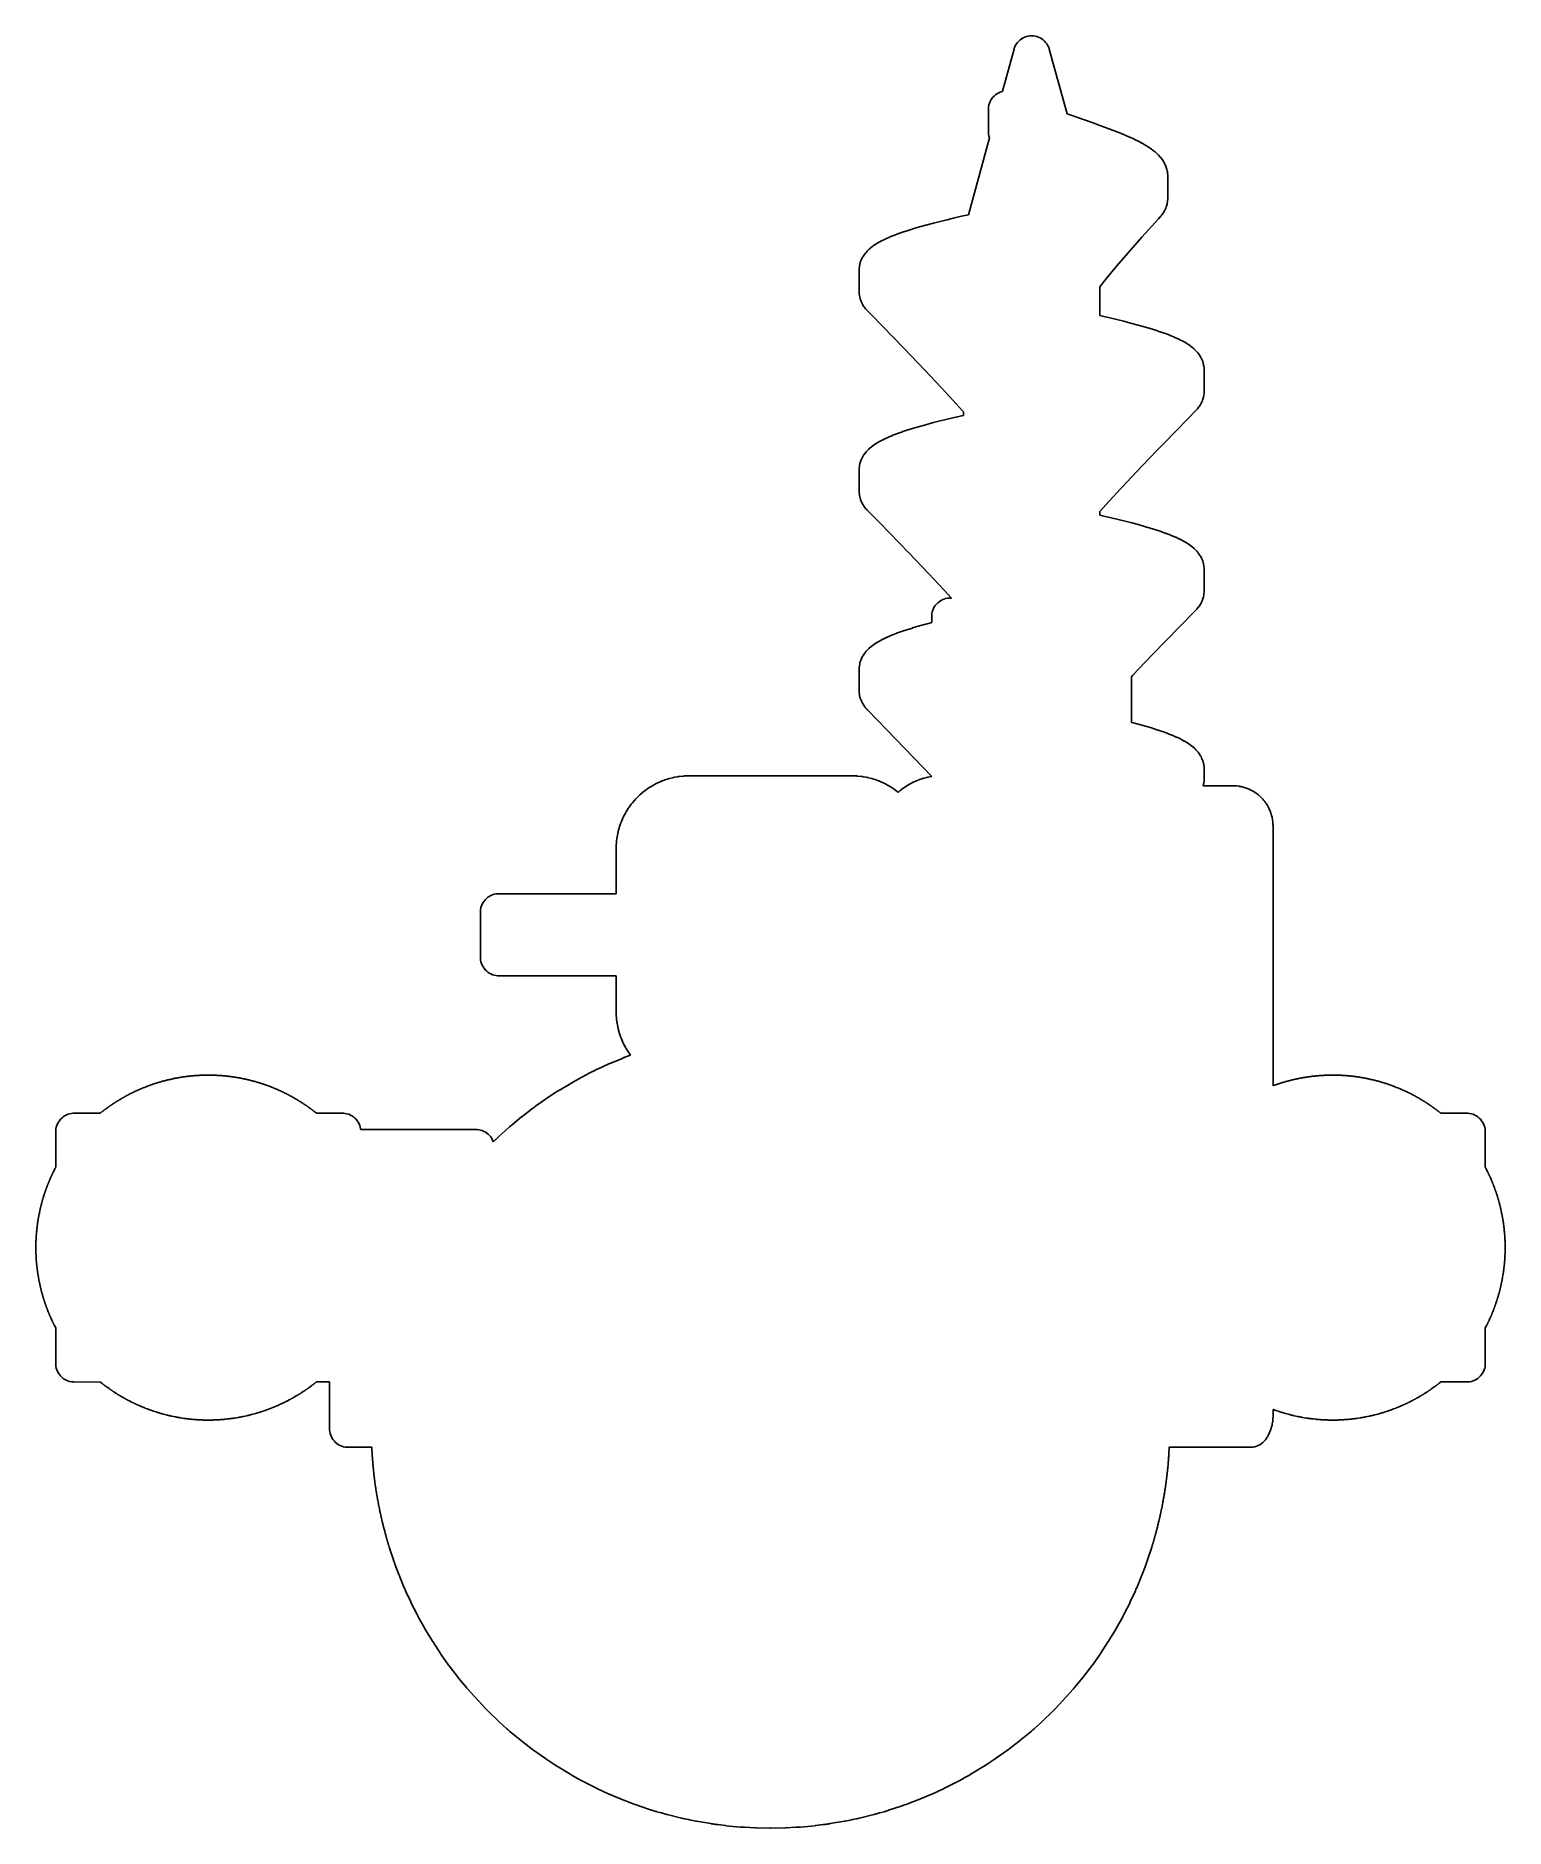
# Model space of a CAD drawing. Header units: metres. Extents: x -40.5 to 40.5, y -22 to 76.8.
import ezdxf

# ---------------------------------------------------------------- set-up
doc = ezdxf.new("R2010")
doc.units = ezdxf.units.M

msp = doc.modelspace()

# ---------------------------------------------------------------- linework, layer by layer
at = {"layer": 'CHANNEL'}
for p, q in [((13.429, 76.079), (13.443, 76.126)), ((13.443, 76.126), (13.474, 76.206)), ((13.474, 76.206), (13.517, 76.293)), ((13.517, 76.293), (13.569, 76.376)), ((13.569, 76.376), (13.628, 76.453)), ((13.628, 76.453), (13.695, 76.525)), ((13.695, 76.525), (13.768, 76.589)), ((13.768, 76.589), (13.847, 76.646)), ((13.847, 76.646), (13.931, 76.696)), ((13.931, 76.696), (14.019, 76.737)), ((14.019, 76.737), (14.111, 76.769)), ((14.111, 76.769), (14.206, 76.792)), ((14.206, 76.792), (14.303, 76.806)), ((14.303, 76.806), (14.4, 76.811)), ((14.4, 76.811), (14.497, 76.806)), ((14.497, 76.806), (14.594, 76.792)), ((14.594, 76.792), (14.689, 76.769)), ((14.689, 76.769), (14.781, 76.737)), ((14.781, 76.737), (14.869, 76.696)), ((14.869, 76.696), (14.953, 76.646)), ((14.953, 76.646), (15.032, 76.589)), ((15.032, 76.589), (15.105, 76.525)), ((15.105, 76.525), (15.172, 76.453)), ((15.172, 76.453), (15.231, 76.376)), ((15.231, 76.376), (15.283, 76.293)), ((15.283, 76.293), (15.326, 76.206)), ((15.326, 76.206), (15.357, 76.126)), ((15.357, 76.126), (15.371, 76.079)), ((12.794, 73.769), (13.429, 76.079)), ((15.371, 76.079), (16.351, 72.513)), ((12.069, 73.094), (12.105, 73.183)), ((12.105, 73.183), (12.148, 73.268)), ((12.148, 73.268), (12.2, 73.349)), ((12.2, 73.349), (12.26, 73.425)), ((12.26, 73.425), (12.326, 73.494)), ((12.326, 73.494), (12.398, 73.557)), ((12.398, 73.557), (12.476, 73.613)), ((12.476, 73.613), (12.55, 73.656)), ((12.55, 73.656), (12.593, 73.677)), ((12.593, 73.677), (12.794, 73.769)), ((12.015, 72.775), (12.016, 72.823)), ((12.015, 71.551), (12.015, 72.775)), ((12.016, 72.823), (12.024, 72.907)), ((12.024, 72.907), (12.042, 73.002)), ((12.042, 73.002), (12.069, 73.094)), ((16.351, 72.513), (16.58, 72.429)), ((16.58, 72.429), (16.836, 72.34)), ((16.836, 72.34), (17.099, 72.248)), ((17.099, 72.248), (17.364, 72.156)), ((17.364, 72.156), (17.629, 72.064)), ((10.916, 66.946), (12.085, 71.19)), ((12.016, 71.495), (12.015, 71.551)), ((12.027, 71.397), (12.016, 71.495)), ((12.048, 71.301), (12.027, 71.397)), ((12.065, 71.249), (12.048, 71.301)), ((12.085, 71.19), (12.065, 71.249)), ((17.629, 72.064), (17.892, 71.971)), ((17.892, 71.971), (18.153, 71.877)), ((18.153, 71.877), (18.411, 71.783)), ((18.411, 71.783), (18.665, 71.689)), ((18.665, 71.689), (18.915, 71.594)), ((18.915, 71.594), (19.159, 71.498)), ((19.159, 71.498), (19.398, 71.401)), ((19.398, 71.401), (19.625, 71.306)), ((19.625, 71.306), (19.632, 71.302)), ((19.632, 71.302), (19.848, 71.207)), ((19.848, 71.207), (19.858, 71.203)), ((19.858, 71.203), (20.064, 71.107)), ((20.064, 71.107), (20.071, 71.104)), ((20.071, 71.104), (20.079, 71.1)), ((20.079, 71.1), (20.271, 71.005)), ((20.271, 71.005), (20.28, 71.001)), ((20.28, 71.001), (20.289, 70.996)), ((20.289, 70.996), (20.47, 70.9)), ((20.47, 70.9), (20.481, 70.895)), ((20.481, 70.895), (20.492, 70.888)), ((20.492, 70.888), (20.661, 70.792)), ((20.661, 70.792), (20.673, 70.785)), ((20.673, 70.785), (20.686, 70.777)), ((20.686, 70.777), (20.843, 70.678)), ((20.843, 70.678), (20.857, 70.669)), ((20.857, 70.669), (20.873, 70.659)), ((20.873, 70.659), (21.017, 70.559)), ((21.017, 70.559), (21.035, 70.546)), ((21.035, 70.546), (21.053, 70.532)), ((21.053, 70.532), (21.182, 70.43)), ((21.182, 70.43), (21.204, 70.413)), ((21.204, 70.413), (21.225, 70.394)), ((21.225, 70.394), (21.34, 70.29)), ((21.34, 70.29), (21.365, 70.266)), ((21.365, 70.266), (21.389, 70.241)), ((21.389, 70.241), (21.49, 70.131)), ((21.49, 70.131), (21.518, 70.099)), ((21.518, 70.099), (21.545, 70.064)), ((21.545, 70.064), (21.629, 69.949)), ((21.629, 69.949), (21.659, 69.905)), ((21.659, 69.905), (21.686, 69.859)), ((21.686, 69.859), (21.748, 69.744)), ((21.748, 69.744), (21.767, 69.706)), ((21.767, 69.706), (21.792, 69.647)), ((21.792, 69.647), (21.807, 69.608)), ((21.807, 69.608), (21.845, 69.496)), ((21.845, 69.496), (21.859, 69.449)), ((21.859, 69.449), (21.876, 69.377)), ((21.876, 69.377), (21.884, 69.329)), ((21.884, 69.329), (21.9, 69.21)), ((21.9, 69.21), (21.905, 69.159)), ((21.905, 69.159), (21.907, 69.107)), ((21.907, 69.107), (21.907, 67.882)), ((21.773, 67.267), (21.719, 67.157)), ((21.793, 67.309), (21.773, 67.267)), ((21.819, 67.376), (21.793, 67.309)), ((21.833, 67.421), (21.819, 67.376)), ((21.865, 67.535), (21.833, 67.421)), ((21.878, 67.585), (21.865, 67.535)), ((21.892, 67.662), (21.878, 67.585)), ((21.897, 67.714), (21.892, 67.662)), ((21.905, 67.826), (21.897, 67.714)), ((21.906, 67.854), (21.905, 67.826)), ((21.907, 67.882), (21.906, 67.854)), ((7.963, 66.202), (8.29, 66.297)), ((8.29, 66.297), (8.634, 66.392)), ((8.634, 66.392), (8.991, 66.487)), ((8.991, 66.487), (9.362, 66.581)), ((9.362, 66.581), (9.744, 66.675)), ((9.744, 66.675), (10.138, 66.768)), ((10.138, 66.768), (10.541, 66.861)), ((10.541, 66.861), (10.916, 66.946)), ((21.388, 66.723), (20.467, 65.705)), ((21.504, 66.848), (21.388, 66.723)), ((21.536, 66.885), (21.504, 66.848)), ((21.566, 66.924), (21.536, 66.885)), ((21.646, 67.036), (21.566, 66.924)), ((21.669, 67.069), (21.646, 67.036)), ((21.7, 67.121), (21.669, 67.069)), ((21.719, 67.157), (21.7, 67.121)), ((5.636, 65.206), (5.662, 65.225)), ((5.662, 65.225), (5.688, 65.244)), ((5.688, 65.244), (5.842, 65.345)), ((5.842, 65.345), (5.863, 65.359)), ((5.863, 65.359), (5.885, 65.372)), ((5.885, 65.372), (6.058, 65.471)), ((6.058, 65.471), (6.075, 65.481)), ((6.075, 65.481), (6.093, 65.49)), ((6.093, 65.49), (6.286, 65.587)), ((6.286, 65.587), (6.299, 65.593)), ((6.299, 65.593), (6.314, 65.601)), ((6.314, 65.601), (6.527, 65.697)), ((6.527, 65.697), (6.538, 65.702)), ((6.538, 65.702), (6.551, 65.707)), ((6.551, 65.707), (6.782, 65.802)), ((6.782, 65.802), (6.792, 65.806)), ((6.792, 65.806), (6.802, 65.81)), ((6.802, 65.81), (7.053, 65.904)), ((7.053, 65.904), (7.061, 65.907)), ((7.061, 65.907), (7.07, 65.911)), ((7.07, 65.911), (7.339, 66.004)), ((7.339, 66.004), (7.345, 66.007)), ((7.345, 66.007), (7.353, 66.009)), ((7.353, 66.009), (7.64, 66.103)), ((7.64, 66.103), (7.648, 66.106)), ((7.648, 66.106), (7.956, 66.2)), ((7.956, 66.2), (7.963, 66.202)), ((20.467, 65.705), (19.717, 64.854)), ((4.923, 64.194), (4.953, 64.308)), ((4.953, 64.308), (4.969, 64.361)), ((4.969, 64.361), (4.999, 64.44)), ((4.999, 64.44), (5.023, 64.491)), ((5.023, 64.491), (5.081, 64.604)), ((5.081, 64.604), (5.103, 64.643)), ((5.103, 64.643), (5.14, 64.702)), ((5.14, 64.702), (5.167, 64.738)), ((5.167, 64.738), (5.254, 64.852)), ((5.254, 64.852), (5.288, 64.893)), ((5.288, 64.893), (5.325, 64.932)), ((5.325, 64.932), (5.439, 65.045)), ((5.439, 65.045), (5.47, 65.073)), ((5.47, 65.073), (5.502, 65.1)), ((5.502, 65.1), (5.636, 65.206)), ((19.717, 64.854), (19.092, 64.123)), ((4.893, 63.964), (4.894, 64.007)), ((4.893, 63.859), (4.893, 63.964)), ((4.893, 62.642), (4.893, 63.859)), ((4.894, 64.007), (4.901, 64.08)), ((4.901, 64.08), (4.914, 64.153)), ((4.914, 64.153), (4.923, 64.194)), ((18.562, 63.483), (18.213, 63.045)), ((19.092, 64.123), (18.562, 63.483)), ((4.895, 62.58), (4.893, 62.642)), ((4.906, 62.487), (4.895, 62.58)), ((4.919, 62.427), (4.906, 62.487)), ((4.948, 62.308), (4.919, 62.427)), ((4.963, 62.254), (4.948, 62.308)), ((18.162, 62.981), (18.161, 61.383)), ((18.213, 63.045), (18.162, 62.981)), ((4.993, 62.174), (4.963, 62.254)), ((5.017, 62.123), (4.993, 62.174)), ((5.074, 62.01), (5.017, 62.123)), ((5.095, 61.969), (5.074, 62.01)), ((5.132, 61.91), (5.095, 61.969)), ((5.159, 61.873), (5.132, 61.91)), ((5.244, 61.76), (5.159, 61.873)), ((5.276, 61.721), (5.244, 61.76)), ((5.31, 61.684), (5.276, 61.721)), ((5.587, 61.402), (5.31, 61.684)), ((7.343, 59.596), (5.587, 61.402)), ((18.161, 61.383), (18.301, 61.352)), ((18.301, 61.352), (18.704, 61.258)), ((18.704, 61.258), (19.096, 61.165)), ((19.096, 61.165), (19.477, 61.071)), ((19.477, 61.071), (19.846, 60.977)), ((19.846, 60.977), (20.202, 60.883)), ((20.202, 60.883), (20.545, 60.787)), ((20.545, 60.787), (20.868, 60.693)), ((20.868, 60.693), (20.875, 60.691)), ((20.875, 60.691), (21.18, 60.597)), ((21.18, 60.597), (21.189, 60.594)), ((21.189, 60.594), (21.477, 60.499)), ((21.477, 60.499), (21.484, 60.497)), ((21.484, 60.497), (21.492, 60.494)), ((21.492, 60.494), (21.758, 60.4)), ((21.758, 60.4), (21.766, 60.397)), ((21.766, 60.397), (21.775, 60.394)), ((21.775, 60.394), (22.024, 60.3)), ((22.024, 60.3), (22.033, 60.296)), ((22.033, 60.296), (22.044, 60.292)), ((22.044, 60.292), (22.274, 60.196)), ((8.533, 58.356), (7.343, 59.596)), ((22.274, 60.196), (22.285, 60.192)), ((22.285, 60.192), (22.298, 60.186)), ((22.298, 60.186), (22.509, 60.09)), ((22.509, 60.09), (22.522, 60.083)), ((22.522, 60.083), (22.538, 60.076)), ((22.538, 60.076), (22.729, 59.978)), ((22.729, 59.978), (22.748, 59.968)), ((22.748, 59.968), (22.766, 59.958)), ((22.766, 59.958), (22.936, 59.859)), ((22.936, 59.859), (22.959, 59.846)), ((22.959, 59.846), (22.981, 59.831)), ((22.981, 59.831), (23.132, 59.729)), ((23.132, 59.729), (23.159, 59.71)), ((23.159, 59.71), (23.185, 59.69)), ((23.185, 59.69), (23.317, 59.584)), ((23.317, 59.584), (23.35, 59.556)), ((23.35, 59.556), (23.381, 59.526)), ((23.381, 59.526), (23.493, 59.413)), ((23.493, 59.413), (23.531, 59.372)), ((23.531, 59.372), (23.565, 59.329)), ((23.565, 59.329), (23.65, 59.215)), ((9.397, 57.439), (8.533, 58.356)), ((23.65, 59.215), (23.677, 59.177)), ((23.677, 59.177), (23.713, 59.116)), ((23.713, 59.116), (23.735, 59.075)), ((23.735, 59.075), (23.79, 58.961)), ((23.79, 58.961), (23.813, 58.91)), ((23.813, 58.91), (23.842, 58.829)), ((23.842, 58.829), (23.857, 58.774)), ((23.857, 58.774), (23.884, 58.656)), ((23.884, 58.656), (23.896, 58.598)), ((23.896, 58.598), (23.906, 58.511)), ((23.906, 58.511), (23.908, 58.452)), ((23.908, 58.452), (23.908, 57.236)), ((9.638, 57.178), (9.397, 57.439)), ((10.058, 56.724), (9.638, 57.178)), ((10.582, 56.143), (10.058, 56.724)), ((23.625, 56.35), (23.538, 56.239)), ((23.652, 56.386), (23.625, 56.35)), ((23.689, 56.443), (23.652, 56.386)), ((23.71, 56.482), (23.689, 56.443)), ((23.77, 56.594), (23.71, 56.482)), ((23.794, 56.644), (23.77, 56.594)), ((23.825, 56.722), (23.794, 56.644)), ((23.841, 56.775), (23.825, 56.722)), ((23.873, 56.889), (23.841, 56.775)), ((23.883, 56.929), (23.873, 56.889)), ((23.896, 57.001), (23.883, 56.929)), ((23.904, 57.075), (23.896, 57.001)), ((23.906, 57.116), (23.904, 57.075)), ((23.908, 57.221), (23.906, 57.116)), ((23.908, 57.236), (23.908, 57.229)), ((23.908, 57.229), (23.908, 57.221)), ((8.22, 55.277), (8.561, 55.372)), ((8.561, 55.372), (8.915, 55.467)), ((8.915, 55.467), (9.283, 55.561)), ((9.283, 55.561), (9.663, 55.655)), ((9.663, 55.655), (10.054, 55.749)), ((10.054, 55.749), (10.456, 55.842)), ((10.456, 55.842), (10.64, 55.883)), ((10.64, 56.078), (10.582, 56.143)), ((10.64, 55.883), (10.64, 56.078)), ((22.99, 55.673), (21.722, 54.369)), ((23.481, 56.173), (22.99, 55.673)), ((23.51, 56.205), (23.481, 56.173)), ((23.538, 56.239), (23.51, 56.205)), ((5.843, 54.346), (6.011, 54.445)), ((6.011, 54.445), (6.03, 54.456)), ((6.03, 54.456), (6.048, 54.466)), ((6.048, 54.466), (6.237, 54.563)), ((6.237, 54.563), (6.25, 54.57)), ((6.25, 54.57), (6.266, 54.578)), ((6.266, 54.578), (6.475, 54.674)), ((6.475, 54.674), (6.487, 54.679)), ((6.487, 54.679), (6.5, 54.685)), ((6.5, 54.685), (6.728, 54.78)), ((6.728, 54.78), (6.737, 54.784)), ((6.737, 54.784), (6.748, 54.789)), ((6.748, 54.789), (6.995, 54.883)), ((6.995, 54.883), (7.003, 54.886)), ((7.003, 54.886), (7.012, 54.89)), ((7.012, 54.89), (7.277, 54.984)), ((7.277, 54.984), (7.284, 54.986)), ((7.284, 54.986), (7.292, 54.989)), ((7.292, 54.989), (7.575, 55.082)), ((7.575, 55.082), (7.584, 55.085)), ((7.584, 55.085), (7.888, 55.18)), ((7.888, 55.18), (7.896, 55.182)), ((7.896, 55.182), (8.22, 55.277)), ((21.722, 54.369), (21.311, 53.945)), ((4.947, 53.295), (4.975, 53.379)), ((4.975, 53.379), (4.997, 53.432)), ((4.997, 53.432), (5.05, 53.546)), ((5.05, 53.546), (5.071, 53.589)), ((5.071, 53.589), (5.107, 53.651)), ((5.107, 53.651), (5.134, 53.691)), ((5.134, 53.691), (5.211, 53.799)), ((5.211, 53.799), (5.234, 53.829)), ((5.234, 53.829), (5.27, 53.872)), ((5.27, 53.872), (5.295, 53.899)), ((5.295, 53.899), (5.399, 54.007)), ((5.399, 54.007), (5.431, 54.038)), ((5.431, 54.038), (5.464, 54.067)), ((5.464, 54.067), (5.594, 54.174)), ((5.594, 54.174), (5.621, 54.195)), ((5.621, 54.195), (5.648, 54.215)), ((5.648, 54.215), (5.797, 54.317)), ((5.797, 54.317), (5.82, 54.332)), ((5.82, 54.332), (5.843, 54.346)), ((21.311, 53.945), (20.164, 52.748)), ((4.891, 52.941), (4.892, 52.993)), ((4.891, 51.722), (4.891, 52.941)), ((4.892, 52.993), (4.901, 53.071)), ((4.901, 53.071), (4.91, 53.122)), ((4.91, 53.122), (4.934, 53.239)), ((4.934, 53.239), (4.947, 53.295)), ((20.164, 52.748), (19.395, 51.93)), ((4.891, 51.703), (4.891, 51.722)), ((4.892, 51.687), (4.891, 51.703)), ((4.897, 51.58), (4.892, 51.687)), ((4.9, 51.538), (4.897, 51.58)), ((4.909, 51.466), (4.9, 51.538)), ((4.925, 51.395), (4.909, 51.466)), ((4.936, 51.355), (4.925, 51.395)), ((19.326, 51.856), (18.681, 51.158)), ((19.395, 51.93), (19.326, 51.856)), ((4.97, 51.242), (4.936, 51.355)), ((4.987, 51.19), (4.97, 51.242)), ((5.019, 51.114), (4.987, 51.19)), ((5.044, 51.066), (5.019, 51.114)), ((5.106, 50.954), (5.044, 51.066)), ((5.128, 50.917), (5.106, 50.954)), ((5.165, 50.862), (5.128, 50.917)), ((5.192, 50.827), (5.165, 50.862)), ((5.28, 50.718), (5.192, 50.827)), ((5.304, 50.69), (5.28, 50.718)), ((5.329, 50.662), (5.304, 50.69)), ((6.023, 49.955), (5.329, 50.662)), ((18.169, 50.589), (18.16, 50.578)), ((18.16, 50.578), (18.16, 50.383)), ((18.681, 51.158), (18.169, 50.589)), ((7.629, 48.3), (6.023, 49.955)), ((18.16, 50.383), (18.387, 50.332)), ((18.387, 50.332), (18.787, 50.239)), ((18.787, 50.239), (19.177, 50.145)), ((19.177, 50.145), (19.556, 50.052)), ((19.556, 50.052), (19.922, 49.957)), ((19.922, 49.957), (20.275, 49.863)), ((20.275, 49.863), (20.615, 49.767)), ((20.615, 49.767), (20.935, 49.673)), ((20.935, 49.673), (20.942, 49.67)), ((20.942, 49.67), (21.244, 49.576)), ((21.244, 49.576), (21.253, 49.573)), ((21.253, 49.573), (21.537, 49.479)), ((21.537, 49.479), (21.544, 49.476)), ((21.544, 49.476), (21.552, 49.473)), ((21.552, 49.473), (21.815, 49.379)), ((21.815, 49.379), (21.824, 49.376)), ((21.824, 49.376), (21.833, 49.373)), ((21.833, 49.373), (22.078, 49.278)), ((22.078, 49.278), (22.088, 49.274)), ((22.088, 49.274), (22.099, 49.27)), ((22.099, 49.27), (22.324, 49.174)), ((22.324, 49.174), (22.336, 49.169)), ((22.336, 49.169), (22.35, 49.163)), ((22.35, 49.163), (22.556, 49.067)), ((22.556, 49.067), (22.57, 49.06)), ((22.57, 49.06), (22.586, 49.052)), ((22.586, 49.052), (22.774, 48.954)), ((22.774, 48.954), (22.793, 48.943)), ((22.793, 48.943), (22.812, 48.933)), ((22.812, 48.933), (22.978, 48.833)), ((22.978, 48.833), (23.002, 48.818)), ((23.002, 48.818), (23.024, 48.803)), ((23.024, 48.803), (23.172, 48.7)), ((23.172, 48.7), (23.2, 48.68)), ((23.2, 48.68), (23.227, 48.658)), ((23.227, 48.658), (23.355, 48.55)), ((23.355, 48.55), (23.389, 48.52)), ((23.389, 48.52), (23.42, 48.488)), ((23.42, 48.488), (23.522, 48.379)), ((8.736, 47.142), (7.629, 48.3)), ((23.522, 48.379), (23.548, 48.351)), ((23.548, 48.351), (23.585, 48.306)), ((23.585, 48.306), (23.607, 48.274)), ((23.607, 48.274), (23.682, 48.166)), ((23.682, 48.166), (23.708, 48.125)), ((23.708, 48.125), (23.744, 48.06)), ((23.744, 48.06), (23.765, 48.016)), ((23.765, 48.016), (23.815, 47.901)), ((23.815, 47.901), (23.836, 47.847)), ((23.836, 47.847), (23.862, 47.762)), ((23.862, 47.762), (23.874, 47.704)), ((23.874, 47.704), (23.895, 47.588)), ((23.895, 47.588), (23.902, 47.544)), ((23.902, 47.544), (23.908, 47.475)), ((23.908, 47.475), (23.909, 47.43)), ((9.55, 46.275), (8.736, 47.142)), ((23.909, 47.43), (23.909, 46.211)), ((9.088, 45.402), (9.151, 45.479)), ((9.151, 45.479), (9.221, 45.549)), ((9.221, 45.549), (9.298, 45.612)), ((9.298, 45.612), (9.38, 45.667)), ((9.38, 45.667), (9.468, 45.714)), ((9.468, 45.714), (9.559, 45.752)), ((9.978, 45.81), (9.55, 46.275)), ((9.559, 45.752), (9.654, 45.781)), ((9.654, 45.781), (9.752, 45.8)), ((9.752, 45.8), (9.839, 45.809)), ((9.839, 45.809), (9.888, 45.81)), ((9.888, 45.81), (9.978, 45.81)), ((23.742, 45.539), (23.677, 45.427)), ((23.767, 45.585), (23.742, 45.539)), ((23.8, 45.659), (23.767, 45.585)), ((23.818, 45.709), (23.8, 45.659)), ((23.857, 45.826), (23.818, 45.709)), ((23.874, 45.885), (23.857, 45.826)), ((23.892, 45.977), (23.874, 45.885)), ((23.899, 46.039), (23.892, 45.977)), ((23.907, 46.154), (23.899, 46.039)), ((23.909, 46.182), (23.907, 46.154)), ((23.909, 46.211), (23.909, 46.182)), ((8.89, 44.812), (8.891, 44.861)), ((8.89, 44.46), (8.89, 44.812)), ((8.891, 44.861), (8.9, 44.948)), ((8.9, 44.948), (8.919, 45.046)), ((8.919, 45.046), (8.948, 45.141)), ((8.948, 45.141), (8.986, 45.232)), ((8.986, 45.232), (9.033, 45.32)), ((9.033, 45.32), (9.088, 45.402)), ((23.461, 45.152), (22.575, 44.248)), ((23.482, 45.174), (23.461, 45.152)), ((23.502, 45.198), (23.482, 45.174)), ((23.591, 45.305), (23.502, 45.198)), ((23.618, 45.338), (23.591, 45.305)), ((23.655, 45.391), (23.618, 45.338)), ((23.677, 45.427), (23.655, 45.391)), ((6.004, 43.442), (6.188, 43.539)), ((6.188, 43.539), (6.203, 43.547)), ((6.203, 43.547), (6.219, 43.555)), ((6.219, 43.555), (6.424, 43.651)), ((6.424, 43.651), (6.436, 43.657)), ((6.436, 43.657), (6.449, 43.663)), ((6.449, 43.663), (6.673, 43.758)), ((6.673, 43.758), (6.683, 43.763)), ((6.683, 43.763), (6.695, 43.767)), ((6.695, 43.767), (6.937, 43.862)), ((6.937, 43.862), (6.946, 43.865)), ((6.946, 43.865), (6.956, 43.869)), ((6.956, 43.869), (7.217, 43.963)), ((7.217, 43.963), (7.224, 43.965)), ((7.224, 43.965), (7.232, 43.968)), ((7.232, 43.968), (7.512, 44.062)), ((7.512, 44.062), (7.521, 44.065)), ((7.521, 44.065), (7.821, 44.159)), ((7.821, 44.159), (7.829, 44.162)), ((7.829, 44.162), (8.15, 44.257)), ((8.15, 44.257), (8.488, 44.352)), ((8.488, 44.352), (8.84, 44.447)), ((8.84, 44.447), (8.89, 44.46)), ((22.575, 44.248), (21.036, 42.66)), ((5.021, 42.486), (5.041, 42.531)), ((5.041, 42.531), (5.076, 42.598)), ((5.076, 42.598), (5.103, 42.641)), ((5.103, 42.641), (5.175, 42.75)), ((5.175, 42.75), (5.197, 42.782)), ((5.197, 42.782), (5.234, 42.829)), ((5.234, 42.829), (5.26, 42.859)), ((5.26, 42.859), (5.36, 42.968)), ((5.36, 42.968), (5.392, 43.002)), ((5.392, 43.002), (5.426, 43.033)), ((5.426, 43.033), (5.552, 43.141)), ((5.552, 43.141), (5.58, 43.164)), ((5.58, 43.164), (5.609, 43.186)), ((5.609, 43.186), (5.754, 43.289)), ((5.754, 43.289), (5.777, 43.305)), ((5.777, 43.305), (5.801, 43.32)), ((5.801, 43.32), (5.965, 43.42)), ((5.965, 43.42), (5.985, 43.431)), ((5.985, 43.431), (6.004, 43.442)), ((21.036, 42.66), (19.968, 41.54)), ((4.89, 41.919), (4.891, 41.957)), ((4.89, 40.698), (4.89, 41.919)), ((4.891, 41.957), (4.895, 42.016)), ((4.895, 42.016), (4.901, 42.054)), ((4.901, 42.054), (4.918, 42.169)), ((4.918, 42.169), (4.929, 42.228)), ((4.929, 42.228), (4.953, 42.315)), ((4.953, 42.315), (4.974, 42.37)), ((4.974, 42.37), (5.021, 42.486)), ((19.968, 41.54), (19.91, 41.478)), ((4.891, 40.659), (4.89, 40.698)), ((4.894, 40.62), (4.891, 40.659)), ((4.906, 40.503), (4.894, 40.62)), ((19.91, 41.478), (19.91, 38.96)), ((4.914, 40.442), (4.906, 40.503)), ((4.934, 40.352), (4.914, 40.442)), ((4.953, 40.293), (4.934, 40.352)), ((4.994, 40.177), (4.953, 40.293)), ((5.013, 40.128), (4.994, 40.177)), ((5.047, 40.057), (5.013, 40.128)), ((5.073, 40.012), (5.047, 40.057)), ((5.14, 39.901), (5.073, 40.012)), ((5.162, 39.866), (5.14, 39.901)), ((5.199, 39.815), (5.162, 39.866)), ((5.226, 39.783), (5.199, 39.815)), ((5.316, 39.678), (5.226, 39.783)), ((5.333, 39.659), (5.316, 39.678)), ((5.35, 39.641), (5.333, 39.659)), ((6.419, 38.55), (5.35, 39.641)), ((7.894, 37.024), (6.419, 38.55)), ((19.91, 38.96), (19.997, 38.937)), ((19.997, 38.937), (20.348, 38.843)), ((20.348, 38.843), (20.684, 38.747)), ((20.684, 38.747), (21.001, 38.653)), ((21.001, 38.653), (21.009, 38.65)), ((21.009, 38.65), (21.307, 38.556)), ((21.307, 38.556), (21.316, 38.553)), ((21.316, 38.553), (21.597, 38.458)), ((21.597, 38.458), (21.604, 38.455)), ((21.604, 38.455), (21.613, 38.452)), ((21.613, 38.452), (21.872, 38.358)), ((21.872, 38.358), (21.88, 38.355)), ((21.88, 38.355), (21.89, 38.351)), ((21.89, 38.351), (22.131, 38.257)), ((22.131, 38.257), (22.141, 38.253)), ((22.141, 38.253), (22.153, 38.248)), ((22.153, 38.248), (22.374, 38.152)), ((22.374, 38.152), (22.387, 38.147)), ((22.387, 38.147), (22.4, 38.14)), ((22.4, 38.14), (22.603, 38.044)), ((22.603, 38.044), (22.618, 38.036)), ((22.618, 38.036), (22.634, 38.028)), ((22.634, 38.028), (22.818, 37.929)), ((22.818, 37.929), (22.838, 37.918)), ((22.838, 37.918), (22.857, 37.906)), ((22.857, 37.906), (23.02, 37.806)), ((23.02, 37.806), (23.044, 37.791)), ((23.044, 37.791), (23.068, 37.774)), ((23.068, 37.774), (23.211, 37.671)), ((23.211, 37.671), (23.24, 37.648)), ((23.24, 37.648), (23.268, 37.625)), ((23.268, 37.625), (23.392, 37.516)), ((8.89, 35.979), (7.894, 37.024)), ((23.392, 37.516), (23.427, 37.483)), ((23.427, 37.483), (23.46, 37.448)), ((23.46, 37.448), (23.557, 37.338)), ((23.557, 37.338), (23.583, 37.307)), ((23.583, 37.307), (23.62, 37.258)), ((23.62, 37.258), (23.643, 37.225)), ((23.643, 37.225), (23.712, 37.115)), ((23.712, 37.115), (23.739, 37.071)), ((23.739, 37.071), (23.773, 37.002)), ((23.773, 37.002), (23.793, 36.955)), ((23.793, 36.955), (23.837, 36.839)), ((23.837, 36.839), (23.857, 36.782)), ((23.857, 36.782), (23.879, 36.693)), ((23.879, 36.693), (23.888, 36.633)), ((23.888, 36.633), (23.904, 36.513)), ((-6.343, 35.561), (-6.25, 35.608)), ((-6.25, 35.608), (-6.24, 35.613)), ((-6.24, 35.613), (-6.228, 35.619)), ((-6.228, 35.619), (-6.117, 35.669)), ((-6.117, 35.669), (-6.105, 35.675)), ((-6.105, 35.675), (-6.092, 35.68)), ((-6.092, 35.68), (-5.979, 35.727)), ((-5.979, 35.727), (-5.968, 35.732)), ((-5.968, 35.732), (-5.955, 35.737)), ((-5.955, 35.737), (-5.859, 35.773)), ((-5.859, 35.773), (-5.847, 35.777)), ((-5.847, 35.777), (-5.833, 35.782)), ((-5.833, 35.782), (-5.699, 35.826)), ((-5.699, 35.826), (-5.688, 35.83)), ((-5.688, 35.83), (-5.675, 35.834)), ((-5.675, 35.834), (-5.594, 35.858)), ((-5.594, 35.858), (-5.582, 35.861)), ((-5.582, 35.861), (-5.568, 35.865)), ((-5.568, 35.865), (-5.413, 35.905)), ((-5.413, 35.905), (-5.401, 35.907)), ((-5.401, 35.907), (-5.388, 35.91)), ((-5.388, 35.91), (-5.324, 35.924)), ((-5.324, 35.924), (-5.311, 35.927)), ((-5.311, 35.927), (-5.297, 35.93)), ((-5.297, 35.93), (-5.122, 35.961)), ((-5.122, 35.961), (-5.11, 35.963)), ((-5.11, 35.963), (-5.097, 35.965)), ((-5.097, 35.965), (-5.05, 35.972)), ((-5.05, 35.972), (-5.037, 35.974)), ((-5.037, 35.974), (-5.023, 35.976)), ((-5.023, 35.976), (-4.823, 35.997)), ((-4.823, 35.997), (-4.805, 35.998)), ((-4.805, 35.998), (-4.785, 36)), ((-4.785, 36), (-4.775, 36.001)), ((-4.775, 36.001), (-4.748, 36.002)), ((-4.748, 36.002), (-4.531, 36.01)), ((-4.531, 36.01), (-4.519, 36.01)), ((-4.519, 36.01), (-4.505, 36.01)), ((-4.505, 36.01), (4.504, 36.01)), ((4.504, 36.01), (4.516, 36.01)), ((4.516, 36.01), (4.529, 36.01)), ((4.529, 36.01), (4.748, 36.002)), ((4.748, 36.002), (4.775, 36.001)), ((4.775, 36.001), (4.787, 36)), ((4.787, 36), (4.797, 35.999)), ((4.797, 35.999), (4.823, 35.997)), ((4.823, 35.997), (5.021, 35.976)), ((5.021, 35.976), (5.034, 35.974)), ((5.034, 35.974), (5.049, 35.972)), ((5.049, 35.972), (5.096, 35.966)), ((5.096, 35.966), (5.107, 35.964)), ((5.107, 35.964), (5.12, 35.962)), ((5.12, 35.962), (5.296, 35.93)), ((5.296, 35.93), (5.309, 35.928)), ((5.309, 35.928), (5.323, 35.925)), ((5.323, 35.925), (5.387, 35.911)), ((5.387, 35.911), (5.399, 35.908)), ((5.399, 35.908), (5.412, 35.905)), ((5.412, 35.905), (5.566, 35.865)), ((5.566, 35.865), (5.579, 35.862)), ((5.579, 35.862), (5.593, 35.858)), ((5.593, 35.858), (5.674, 35.834)), ((5.674, 35.834), (5.685, 35.831)), ((5.685, 35.831), (5.698, 35.827)), ((5.698, 35.827), (5.832, 35.782)), ((5.832, 35.782), (5.844, 35.778)), ((5.844, 35.778), (5.858, 35.773)), ((5.858, 35.773), (5.954, 35.737)), ((5.954, 35.737), (5.965, 35.733)), ((5.965, 35.733), (5.978, 35.728)), ((5.978, 35.728), (6.091, 35.681)), ((6.091, 35.681), (6.103, 35.676)), ((6.103, 35.676), (6.116, 35.67)), ((6.116, 35.67), (6.227, 35.619)), ((6.227, 35.619), (6.237, 35.614)), ((6.237, 35.614), (6.249, 35.608)), ((6.249, 35.608), (6.342, 35.562)), ((7.656, 35.546), (7.742, 35.594)), ((7.742, 35.594), (7.753, 35.6)), ((7.753, 35.6), (7.766, 35.607)), ((7.766, 35.607), (7.863, 35.655)), ((7.863, 35.655), (7.874, 35.661)), ((7.874, 35.661), (7.886, 35.667)), ((7.886, 35.667), (7.964, 35.703)), ((7.964, 35.703), (7.976, 35.708)), ((7.976, 35.708), (7.989, 35.714)), ((7.989, 35.714), (8.101, 35.761)), ((8.101, 35.761), (8.112, 35.765)), ((8.112, 35.765), (8.125, 35.77)), ((8.125, 35.77), (8.193, 35.796)), ((8.193, 35.796), (8.205, 35.8)), ((8.205, 35.8), (8.219, 35.805)), ((8.219, 35.805), (8.346, 35.848)), ((8.346, 35.848), (8.357, 35.851)), ((8.357, 35.851), (8.37, 35.856)), ((8.37, 35.856), (8.428, 35.873)), ((8.428, 35.873), (8.44, 35.876)), ((8.44, 35.876), (8.455, 35.88)), ((8.455, 35.88), (8.596, 35.917)), ((8.596, 35.917), (8.608, 35.919)), ((8.608, 35.919), (8.621, 35.923)), ((8.621, 35.923), (8.668, 35.933)), ((8.668, 35.933), (8.681, 35.935)), ((8.681, 35.935), (8.695, 35.938)), ((8.695, 35.938), (8.855, 35.967)), ((8.855, 35.967), (8.881, 35.971)), ((8.881, 35.971), (8.89, 35.973)), ((8.89, 35.973), (8.89, 35.979)), ((23.9, 35.652), (23.881, 35.554)), ((23.909, 35.739), (23.9, 35.652)), ((23.904, 36.513), (23.908, 36.464)), ((23.908, 36.464), (23.91, 36.415)), ((23.91, 35.788), (23.909, 35.739)), ((23.91, 36.415), (23.91, 35.788)), ((-7.618, 34.521), (-7.487, 34.675)), ((-7.487, 34.675), (-7.478, 34.685)), ((-7.478, 34.685), (-7.468, 34.696)), ((-7.468, 34.696), (-7.44, 34.727)), ((-7.44, 34.727), (-7.431, 34.736)), ((-7.431, 34.736), (-7.421, 34.747)), ((-7.421, 34.747), (-7.281, 34.889)), ((-7.281, 34.889), (-7.272, 34.898)), ((-7.272, 34.898), (-7.261, 34.908)), ((-7.261, 34.908), (-7.229, 34.939)), ((-7.229, 34.939), (-7.219, 34.947)), ((-7.219, 34.947), (-7.208, 34.957)), ((-7.208, 34.957), (-7.06, 35.086)), ((-7.06, 35.086), (-7.05, 35.094)), ((-7.05, 35.094), (-7.039, 35.104)), ((-7.039, 35.104), (-7.002, 35.134)), ((-7.002, 35.134), (-6.993, 35.141)), ((-6.993, 35.141), (-6.982, 35.149)), ((-6.982, 35.149), (-6.84, 35.256)), ((-6.84, 35.256), (-6.83, 35.264)), ((-6.83, 35.264), (-6.818, 35.272)), ((-6.818, 35.272), (-6.763, 35.31)), ((-6.763, 35.31), (-6.754, 35.317)), ((-6.754, 35.317), (-6.742, 35.324)), ((-6.742, 35.324), (-6.609, 35.41)), ((-6.609, 35.41), (-6.598, 35.417)), ((-6.598, 35.417), (-6.586, 35.425)), ((-6.586, 35.425), (-6.512, 35.468)), ((-6.512, 35.468), (-6.502, 35.474)), ((-6.502, 35.474), (-6.49, 35.481)), ((-6.49, 35.481), (-6.368, 35.548)), ((-6.368, 35.548), (-6.356, 35.555)), ((-6.356, 35.555), (-6.343, 35.561)), ((6.342, 35.562), (6.354, 35.556)), ((6.354, 35.556), (6.366, 35.549)), ((6.366, 35.549), (6.489, 35.482)), ((6.489, 35.482), (6.5, 35.476)), ((6.5, 35.476), (6.511, 35.469)), ((6.511, 35.469), (6.584, 35.426)), ((6.584, 35.426), (6.596, 35.419)), ((6.596, 35.419), (6.608, 35.411)), ((6.608, 35.411), (6.741, 35.325)), ((6.741, 35.325), (6.751, 35.318)), ((6.751, 35.318), (6.762, 35.311)), ((6.762, 35.311), (6.817, 35.273)), ((6.817, 35.273), (6.827, 35.265)), ((6.827, 35.265), (6.839, 35.257)), ((6.839, 35.257), (6.981, 35.15)), ((6.981, 35.15), (6.991, 35.143)), ((6.991, 35.143), (7.001, 35.134)), ((7.001, 35.134), (7.038, 35.104)), ((7.038, 35.104), (7.043, 35.1)), ((7.043, 35.1), (7.13, 35.177)), ((7.13, 35.177), (7.139, 35.185)), ((7.139, 35.185), (7.151, 35.195)), ((7.151, 35.195), (7.205, 35.239)), ((7.205, 35.239), (7.215, 35.247)), ((7.215, 35.247), (7.225, 35.255)), ((7.225, 35.255), (7.324, 35.33)), ((7.324, 35.33), (7.334, 35.338)), ((7.334, 35.338), (7.346, 35.346)), ((7.346, 35.346), (7.414, 35.394)), ((7.414, 35.394), (7.424, 35.401)), ((7.424, 35.401), (7.435, 35.409)), ((7.435, 35.409), (7.528, 35.469)), ((7.528, 35.469), (7.539, 35.476)), ((7.539, 35.476), (7.552, 35.484)), ((7.552, 35.484), (7.634, 35.533)), ((7.634, 35.533), (7.644, 35.539)), ((7.644, 35.539), (7.656, 35.546)), ((23.881, 35.554), (23.852, 35.46)), ((23.852, 35.46), (25.504, 35.46)), ((25.504, 35.46), (25.517, 35.46)), ((25.517, 35.46), (25.532, 35.46)), ((25.532, 35.46), (25.636, 35.456)), ((25.636, 35.456), (25.665, 35.454)), ((25.665, 35.454), (25.694, 35.451)), ((25.694, 35.451), (25.802, 35.439)), ((25.802, 35.439), (25.837, 35.434)), ((25.837, 35.434), (25.871, 35.428)), ((25.871, 35.428), (25.918, 35.419)), ((25.918, 35.419), (25.963, 35.411)), ((25.963, 35.411), (26.013, 35.4)), ((26.013, 35.4), (26.124, 35.37)), ((26.124, 35.37), (26.151, 35.362)), ((26.151, 35.362), (26.179, 35.353)), ((26.179, 35.353), (26.282, 35.317)), ((26.282, 35.317), (26.312, 35.305)), ((26.312, 35.305), (26.343, 35.293)), ((26.343, 35.293), (26.389, 35.272)), ((26.389, 35.272), (26.42, 35.259)), ((26.42, 35.259), (26.452, 35.245)), ((26.452, 35.245), (26.483, 35.229)), ((26.483, 35.229), (26.58, 35.178)), ((26.58, 35.178), (26.605, 35.164)), ((26.605, 35.164), (26.63, 35.149)), ((26.63, 35.149), (26.722, 35.091)), ((26.722, 35.091), (26.748, 35.074)), ((26.748, 35.074), (26.774, 35.056)), ((26.774, 35.056), (26.806, 35.032)), ((26.806, 35.032), (26.852, 34.998)), ((26.852, 34.998), (26.876, 34.98)), ((26.876, 34.98), (26.9, 34.96)), ((26.9, 34.96), (26.983, 34.888)), ((26.983, 34.888), (27.009, 34.865)), ((27.009, 34.865), (27.033, 34.841)), ((27.033, 34.841), (27.121, 34.751)), ((27.121, 34.751), (27.136, 34.734)), ((27.136, 34.734), (27.151, 34.718)), ((27.151, 34.718), (27.21, 34.65)), ((27.21, 34.65), (27.235, 34.619)), ((27.235, 34.619), (27.259, 34.587)), ((-8.182, 33.583), (-8.136, 33.691)), ((-8.136, 33.691), (-8.124, 33.717)), ((-8.124, 33.717), (-8.118, 33.728)), ((-8.118, 33.728), (-8.113, 33.74)), ((-8.113, 33.74), (-8.1, 33.766)), ((-8.1, 33.766), (-8.054, 33.853)), ((-8.054, 33.853), (-8.001, 33.954)), ((-8.001, 33.954), (-7.988, 33.979)), ((-7.988, 33.979), (-7.98, 33.992)), ((-7.98, 33.992), (-7.973, 34.005)), ((-7.973, 34.005), (-7.958, 34.03)), ((-7.958, 34.03), (-7.906, 34.113)), ((-7.906, 34.113), (-7.848, 34.207)), ((-7.848, 34.207), (-7.832, 34.231)), ((-7.832, 34.231), (-7.823, 34.245)), ((-7.823, 34.245), (-7.815, 34.257)), ((-7.815, 34.257), (-7.799, 34.279)), ((-7.799, 34.279), (-7.676, 34.448)), ((-7.676, 34.448), (-7.668, 34.458)), ((-7.668, 34.458), (-7.659, 34.47)), ((-7.659, 34.47), (-7.635, 34.5)), ((-7.635, 34.5), (-7.627, 34.51)), ((-7.627, 34.51), (-7.618, 34.521)), ((27.259, 34.587), (27.278, 34.559)), ((27.278, 34.559), (27.287, 34.549)), ((27.287, 34.549), (27.315, 34.512)), ((27.315, 34.512), (27.341, 34.472)), ((27.341, 34.472), (27.401, 34.376)), ((27.401, 34.376), (27.414, 34.354)), ((27.414, 34.354), (27.426, 34.332)), ((27.426, 34.332), (27.477, 34.237)), ((27.477, 34.237), (27.492, 34.208)), ((27.492, 34.208), (27.506, 34.178)), ((27.506, 34.178), (27.522, 34.139)), ((27.522, 34.139), (27.544, 34.089)), ((27.544, 34.089), (27.555, 34.062)), ((27.555, 34.062), (27.566, 34.035)), ((27.566, 34.035), (27.597, 33.948)), ((27.597, 33.948), (27.612, 33.901)), ((27.612, 33.901), (27.631, 33.826)), ((27.631, 33.826), (27.631, 33.823)), ((27.631, 33.823), (27.634, 33.814)), ((27.634, 33.814), (27.634, 33.814)), ((27.634, 33.814), (27.655, 33.742)), ((27.655, 33.742), (27.665, 33.693)), ((27.665, 33.693), (27.681, 33.606)), ((27.681, 33.606), (27.685, 33.585)), ((-8.464, 32.606), (-8.461, 32.626)), ((-8.461, 32.626), (-8.443, 32.718)), ((-8.443, 32.718), (-8.418, 32.852)), ((-8.418, 32.852), (-8.414, 32.872)), ((-8.414, 32.872), (-8.408, 32.901)), ((-8.408, 32.901), (-8.403, 32.92)), ((-8.403, 32.92), (-8.377, 33.015)), ((-8.377, 33.015), (-8.345, 33.138)), ((-8.345, 33.138), (-8.339, 33.159)), ((-8.339, 33.159), (-8.335, 33.172)), ((-8.335, 33.172), (-8.332, 33.182)), ((-8.332, 33.182), (-8.323, 33.209)), ((-8.323, 33.209), (-8.29, 33.303)), ((-8.29, 33.303), (-8.25, 33.419)), ((-8.25, 33.419), (-8.243, 33.438)), ((-8.243, 33.438), (-8.237, 33.455)), ((-8.237, 33.455), (-8.233, 33.465)), ((-8.233, 33.465), (-8.222, 33.492)), ((-8.222, 33.492), (-8.182, 33.583)), ((27.685, 33.585), (27.688, 33.563)), ((27.688, 33.563), (27.697, 33.491)), ((27.697, 33.491), (27.702, 33.442)), ((27.702, 33.442), (27.703, 33.403)), ((27.703, 33.403), (27.703, 33.4)), ((27.703, 33.4), (27.703, 33.394)), ((27.703, 33.394), (27.704, 33.379)), ((27.704, 33.379), (27.704, 33.375)), ((27.704, 33.375), (27.708, 33.333)), ((27.708, 33.333), (27.71, 33.284)), ((27.71, 33.284), (27.71, 33.268)), ((27.71, 33.268), (27.71, 33.262)), ((27.71, 33.262), (27.71, 33.256)), ((27.71, 33.256), (27.71, 33.251)), ((27.71, 33.251), (27.71, 18.923)), ((-8.51, 32.032), (-8.501, 32.267)), ((-8.51, 32.017), (-8.51, 32.032)), ((-8.51, 32.004), (-8.51, 32.017)), ((-8.51, 29.51), (-8.51, 32.004)), ((-8.501, 32.267), (-8.5, 32.287)), ((-8.5, 32.287), (-8.498, 32.309)), ((-8.498, 32.309), (-8.496, 32.328)), ((-8.496, 32.328), (-8.487, 32.409)), ((-8.487, 32.409), (-8.47, 32.561)), ((-8.47, 32.561), (-8.468, 32.581)), ((-8.468, 32.581), (-8.464, 32.606)), ((-15.985, 28.648), (-15.966, 28.746)), ((-15.966, 28.746), (-15.937, 28.841)), ((-15.937, 28.841), (-15.899, 28.932)), ((-15.899, 28.932), (-15.852, 29.02)), ((-15.852, 29.02), (-15.797, 29.102)), ((-15.797, 29.102), (-15.734, 29.179)), ((-15.734, 29.179), (-15.664, 29.249)), ((-15.664, 29.249), (-15.587, 29.312)), ((-15.587, 29.312), (-15.505, 29.367)), ((-15.505, 29.367), (-15.417, 29.414)), ((-15.417, 29.414), (-15.326, 29.452)), ((-15.326, 29.452), (-15.231, 29.481)), ((-15.231, 29.481), (-15.133, 29.5)), ((-15.133, 29.5), (-15.046, 29.509)), ((-15.046, 29.509), (-14.997, 29.51)), ((-14.997, 29.51), (-8.51, 29.51)), ((-15.995, 28.512), (-15.994, 28.561)), ((-15.995, 25.988), (-15.995, 28.512)), ((-15.994, 28.561), (-15.985, 28.648)), ((-15.994, 25.939), (-15.995, 25.988)), ((-15.985, 25.852), (-15.994, 25.939)), ((-15.966, 25.754), (-15.985, 25.852)), ((-15.937, 25.659), (-15.966, 25.754)), ((-15.899, 25.568), (-15.937, 25.659)), ((-15.852, 25.48), (-15.899, 25.568)), ((-15.797, 25.398), (-15.852, 25.48)), ((-15.734, 25.321), (-15.797, 25.398)), ((-15.664, 25.251), (-15.734, 25.321)), ((-15.587, 25.188), (-15.664, 25.251)), ((-15.505, 25.133), (-15.587, 25.188)), ((-15.417, 25.086), (-15.505, 25.133)), ((-15.326, 25.048), (-15.417, 25.086)), ((-15.231, 25.019), (-15.326, 25.048)), ((-15.133, 25), (-15.231, 25.019)), ((-15.046, 24.991), (-15.133, 25)), ((-14.997, 24.99), (-15.046, 24.991)), ((-8.51, 24.99), (-14.997, 24.99)), ((-8.51, 22.994), (-8.51, 24.99)), ((-8.51, 22.98), (-8.51, 22.994)), ((-8.509, 22.967), (-8.51, 22.98)), ((-8.501, 22.733), (-8.509, 22.967)), ((-8.5, 22.714), (-8.501, 22.733)), ((-8.498, 22.692), (-8.5, 22.714)), ((-8.496, 22.673), (-8.498, 22.692)), ((-8.487, 22.592), (-8.496, 22.673)), ((-8.47, 22.439), (-8.487, 22.592)), ((-8.468, 22.42), (-8.47, 22.439)), ((-8.464, 22.396), (-8.468, 22.42)), ((-8.461, 22.376), (-8.464, 22.396)), ((-8.443, 22.283), (-8.461, 22.376)), ((-8.418, 22.148), (-8.443, 22.283)), ((-8.414, 22.129), (-8.418, 22.148)), ((-8.408, 22.102), (-8.414, 22.129)), ((-8.403, 22.083), (-8.408, 22.102)), ((-8.378, 21.987), (-8.403, 22.083)), ((-8.345, 21.862), (-8.378, 21.987)), ((-8.339, 21.843), (-8.345, 21.862)), ((-8.331, 21.814), (-8.339, 21.843)), ((-8.324, 21.795), (-8.331, 21.814)), ((-8.291, 21.699), (-8.324, 21.795)), ((-8.251, 21.582), (-8.291, 21.699)), ((-8.241, 21.555), (-8.251, 21.582)), ((-8.237, 21.546), (-8.241, 21.555)), ((-8.232, 21.533), (-8.237, 21.546)), ((-8.224, 21.513), (-8.232, 21.533)), ((-8.184, 21.42), (-8.224, 21.513)), ((-8.136, 21.31), (-8.184, 21.42)), ((-8.124, 21.284), (-8.136, 21.31)), ((-8.12, 21.274), (-8.124, 21.284)), ((-8.112, 21.259), (-8.12, 21.274)), ((-8.103, 21.24), (-8.112, 21.259)), ((-8.056, 21.15), (-8.103, 21.24)), ((-8.002, 21.047), (-8.056, 21.15)), ((-7.988, 21.022), (-8.002, 21.047)), ((-7.983, 21.012), (-7.988, 21.022)), ((-7.973, 20.995), (-7.983, 21.012)), ((-7.962, 20.977), (-7.973, 20.995)), ((-7.908, 20.891), (-7.962, 20.977)), ((-7.848, 20.794), (-7.908, 20.891)), ((-7.833, 20.77), (-7.848, 20.794)), ((-7.825, 20.759), (-7.833, 20.77)), ((-7.818, 20.748), (-7.825, 20.759)), ((-9.8, 19.708), (-9.553, 19.829)), ((-9.553, 19.829), (-9.546, 19.832)), ((-9.546, 19.832), (-9.539, 19.836)), ((-9.539, 19.836), (-8.954, 20.106)), ((-8.954, 20.106), (-8.945, 20.11)), ((-8.945, 20.11), (-8.816, 20.167)), ((-8.816, 20.167), (-8.809, 20.17)), ((-8.809, 20.17), (-8.801, 20.174)), ((-8.801, 20.174), (-8.765, 20.189)), ((-8.765, 20.189), (-8.734, 20.203)), ((-8.734, 20.203), (-8.722, 20.208)), ((-8.722, 20.208), (-8.709, 20.214)), ((-8.709, 20.214), (-8.219, 20.415)), ((-8.219, 20.415), (-8.083, 20.472)), ((-8.083, 20.472), (-8.074, 20.476)), ((-8.074, 20.476), (-8.04, 20.489)), ((-8.04, 20.489), (-8.033, 20.492)), ((-8.033, 20.492), (-8.025, 20.495)), ((-8.025, 20.495), (-7.838, 20.564)), ((-7.838, 20.564), (-7.717, 20.609)), ((-7.802, 20.725), (-7.818, 20.748)), ((-7.742, 20.644), (-7.802, 20.725)), ((-7.717, 20.609), (-7.742, 20.644)), ((-34.666, 18.775), (-34.648, 18.782)), ((-34.648, 18.782), (-34.635, 18.788)), ((-34.635, 18.788), (-34.62, 18.794)), ((-34.62, 18.794), (-34.603, 18.801)), ((-34.603, 18.801), (-34.584, 18.809)), ((-34.584, 18.809), (-34.571, 18.814)), ((-34.571, 18.814), (-34.557, 18.82)), ((-34.557, 18.82), (-34.539, 18.827)), ((-34.539, 18.827), (-34.52, 18.835)), ((-34.52, 18.835), (-34.467, 18.854)), ((-34.467, 18.854), (-34.414, 18.876)), ((-34.414, 18.876), (-34.396, 18.883)), ((-34.396, 18.883), (-34.377, 18.89)), ((-34.377, 18.89), (-34.364, 18.895)), ((-34.364, 18.895), (-34.349, 18.901)), ((-34.349, 18.901), (-34.331, 18.908)), ((-34.331, 18.908), (-34.312, 18.914)), ((-34.312, 18.914), (-34.299, 18.919)), ((-34.299, 18.919), (-34.285, 18.925)), ((-34.285, 18.925), (-34.266, 18.932)), ((-34.266, 18.932), (-34.247, 18.938)), ((-34.247, 18.938), (-34.234, 18.943)), ((-34.234, 18.943), (-34.22, 18.948)), ((-34.22, 18.948), (-34.202, 18.955)), ((-34.202, 18.955), (-34.182, 18.962)), ((-34.182, 18.962), (-34.169, 18.966)), ((-34.169, 18.966), (-34.155, 18.971)), ((-34.155, 18.971), (-34.136, 18.978)), ((-34.136, 18.978), (-34.117, 18.984)), ((-34.117, 18.984), (-34.104, 18.989)), ((-34.104, 18.989), (-34.09, 18.994)), ((-34.09, 18.994), (-34.071, 19.001)), ((-34.071, 19.001), (-34.052, 19.007)), ((-34.052, 19.007), (-33.999, 19.023)), ((-33.999, 19.023), (-33.945, 19.042)), ((-33.945, 19.042), (-33.926, 19.049)), ((-33.926, 19.049), (-33.906, 19.055)), ((-33.906, 19.055), (-33.893, 19.059)), ((-33.893, 19.059), (-33.878, 19.064)), ((-33.878, 19.064), (-33.86, 19.07)), ((-33.86, 19.07), (-33.841, 19.076)), ((-33.841, 19.076), (-33.827, 19.08)), ((-33.827, 19.08), (-33.813, 19.084)), ((-33.813, 19.084), (-33.794, 19.09)), ((-33.794, 19.09), (-33.775, 19.096)), ((-33.775, 19.096), (-33.761, 19.1)), ((-33.761, 19.1), (-33.747, 19.105)), ((-33.747, 19.105), (-33.728, 19.11)), ((-33.728, 19.11), (-33.708, 19.116)), ((-33.708, 19.116), (-33.695, 19.12)), ((-33.695, 19.12), (-33.68, 19.124)), ((-33.68, 19.124), (-33.662, 19.13)), ((-33.662, 19.13), (-33.642, 19.135)), ((-33.642, 19.135), (-33.629, 19.139)), ((-33.629, 19.139), (-33.614, 19.144)), ((-33.614, 19.144), (-33.595, 19.149)), ((-33.595, 19.149), (-33.576, 19.154)), ((-33.576, 19.154), (-33.522, 19.168)), ((-33.522, 19.168), (-33.467, 19.184)), ((-33.467, 19.184), (-33.447, 19.19)), ((-33.447, 19.19), (-33.428, 19.195)), ((-33.428, 19.195), (-33.414, 19.198)), ((-33.414, 19.198), (-33.399, 19.202)), ((-33.399, 19.202), (-33.381, 19.207)), ((-33.381, 19.207), (-33.361, 19.212)), ((-33.361, 19.212), (-33.347, 19.215)), ((-33.347, 19.215), (-33.333, 19.219)), ((-33.333, 19.219), (-33.314, 19.224)), ((-33.314, 19.224), (-33.294, 19.229)), ((-33.294, 19.229), (-33.281, 19.232)), ((-33.281, 19.232), (-33.266, 19.236)), ((-33.266, 19.236), (-33.247, 19.241)), ((-33.247, 19.241), (-33.227, 19.245)), ((-33.227, 19.245), (-33.213, 19.248)), ((-33.213, 19.248), (-33.199, 19.252)), ((-33.199, 19.252), (-33.18, 19.257)), ((-33.18, 19.257), (-33.16, 19.261)), ((-33.16, 19.261), (-33.146, 19.264)), ((-33.146, 19.264), (-33.131, 19.268)), ((-33.131, 19.268), (-33.113, 19.272)), ((-33.113, 19.272), (-33.093, 19.277)), ((-33.093, 19.277), (-33.038, 19.288)), ((-33.038, 19.288), (-32.982, 19.301)), ((-32.982, 19.301), (-32.963, 19.305)), ((-32.963, 19.305), (-32.943, 19.309)), ((-32.943, 19.309), (-32.929, 19.312)), ((-32.929, 19.312), (-32.914, 19.315)), ((-32.914, 19.315), (-32.895, 19.319)), ((-32.895, 19.319), (-32.875, 19.323)), ((-32.875, 19.323), (-32.861, 19.326)), ((-32.861, 19.326), (-32.846, 19.329)), ((-32.846, 19.329), (-32.827, 19.333)), ((-32.827, 19.333), (-32.807, 19.336)), ((-32.807, 19.336), (-32.794, 19.339)), ((-32.794, 19.339), (-32.779, 19.342)), ((-32.779, 19.342), (-32.76, 19.346)), ((-32.76, 19.346), (-32.74, 19.349)), ((-32.74, 19.349), (-32.726, 19.352)), ((-32.726, 19.352), (-32.711, 19.355)), ((-32.711, 19.355), (-32.692, 19.358)), ((-32.692, 19.358), (-32.672, 19.362)), ((-32.672, 19.362), (-32.658, 19.364)), ((-32.658, 19.364), (-32.643, 19.367)), ((-32.643, 19.367), (-32.624, 19.37)), ((-32.624, 19.37), (-32.604, 19.374)), ((-32.604, 19.374), (-32.549, 19.382)), ((-32.549, 19.382), (-32.492, 19.392)), ((-32.492, 19.392), (-32.472, 19.395)), ((-32.472, 19.395), (-32.452, 19.398)), ((-32.452, 19.398), (-32.439, 19.4)), ((-32.439, 19.4), (-32.423, 19.403)), ((-32.423, 19.403), (-32.404, 19.406)), ((-32.404, 19.406), (-32.384, 19.409)), ((-32.384, 19.409), (-32.37, 19.41)), ((-32.37, 19.41), (-32.355, 19.413)), ((-32.355, 19.413), (-32.336, 19.416)), ((-32.336, 19.416), (-32.316, 19.418)), ((-32.316, 19.418), (-32.302, 19.42)), ((-32.302, 19.42), (-32.287, 19.422)), ((-32.287, 19.422), (-32.267, 19.425)), ((-32.267, 19.425), (-32.247, 19.428)), ((-32.247, 19.428), (-32.234, 19.429)), ((-32.234, 19.429), (-32.218, 19.431)), ((-32.218, 19.431), (-32.199, 19.434)), ((-32.199, 19.434), (-32.179, 19.436)), ((-32.179, 19.436), (-32.165, 19.438)), ((-32.165, 19.438), (-32.15, 19.44)), ((-32.15, 19.44), (-32.131, 19.443)), ((-32.131, 19.443), (-32.11, 19.445)), ((-32.11, 19.445), (-32.055, 19.45)), ((-32.055, 19.45), (-31.998, 19.457)), ((-31.998, 19.457), (-31.978, 19.46)), ((-31.978, 19.46), (-31.958, 19.461)), ((-31.958, 19.461), (-31.944, 19.463)), ((-31.944, 19.463), (-31.929, 19.464)), ((-31.929, 19.464), (-31.909, 19.467)), ((-31.909, 19.467), (-31.889, 19.468)), ((-31.889, 19.468), (-31.875, 19.469)), ((-31.875, 19.469), (-31.86, 19.471)), ((-31.86, 19.471), (-31.841, 19.473)), ((-31.841, 19.473), (-31.82, 19.474)), ((-31.82, 19.474), (-31.807, 19.475)), ((-31.807, 19.475), (-31.791, 19.477)), ((-31.791, 19.477), (-31.772, 19.479)), ((-31.772, 19.479), (-31.752, 19.48)), ((-31.752, 19.48), (-31.738, 19.481)), ((-31.738, 19.481), (-31.722, 19.482)), ((-31.722, 19.482), (-31.703, 19.484)), ((-31.703, 19.484), (-31.683, 19.485)), ((-31.683, 19.485), (-31.669, 19.486)), ((-31.669, 19.486), (-31.654, 19.487)), ((-31.654, 19.487), (-31.634, 19.489)), ((-31.634, 19.489), (-31.614, 19.49)), ((-31.614, 19.49), (-31.558, 19.492)), ((-31.558, 19.492), (-31.501, 19.497)), ((-31.501, 19.497), (-31.481, 19.498)), ((-31.481, 19.498), (-31.461, 19.499)), ((-31.461, 19.499), (-31.447, 19.499)), ((-31.447, 19.499), (-31.432, 19.5)), ((-31.432, 19.5), (-31.412, 19.501)), ((-31.412, 19.501), (-31.392, 19.502)), ((-31.392, 19.502), (-31.378, 19.502)), ((-31.378, 19.502), (-31.363, 19.503)), ((-31.363, 19.503), (-31.343, 19.504)), ((-31.343, 19.504), (-31.323, 19.504)), ((-31.323, 19.504), (-31.309, 19.504)), ((-31.309, 19.504), (-31.294, 19.505)), ((-31.294, 19.505), (-31.274, 19.506)), ((-31.274, 19.506), (-31.254, 19.506)), ((-31.254, 19.506), (-31.24, 19.506)), ((-31.24, 19.506), (-31.225, 19.507)), ((-31.225, 19.507), (-31.205, 19.508)), ((-31.205, 19.508), (-31.185, 19.508)), ((-31.185, 19.508), (-31.171, 19.508)), ((-31.171, 19.508), (-31.156, 19.509)), ((-31.156, 19.509), (-31.136, 19.509)), ((-31.136, 19.509), (-31.116, 19.509)), ((-31.116, 19.509), (-31.06, 19.508)), ((-31.06, 19.508), (-31.003, 19.51)), ((-31.003, 19.51), (-30.983, 19.51)), ((-30.983, 19.51), (-30.963, 19.51)), ((-30.963, 19.51), (-30.949, 19.509)), ((-30.949, 19.509), (-30.933, 19.51)), ((-30.933, 19.51), (-30.914, 19.51)), ((-30.914, 19.51), (-30.893, 19.509)), ((-30.893, 19.509), (-30.88, 19.509)), ((-30.88, 19.509), (-30.864, 19.509)), ((-30.864, 19.509), (-30.845, 19.509)), ((-30.845, 19.509), (-30.824, 19.508)), ((-30.824, 19.508), (-30.811, 19.508)), ((-30.811, 19.508), (-30.795, 19.508)), ((-30.795, 19.508), (-30.776, 19.507)), ((-30.776, 19.507), (-30.755, 19.507)), ((-30.755, 19.507), (-30.742, 19.506)), ((-30.742, 19.506), (-30.726, 19.506)), ((-30.726, 19.506), (-30.707, 19.506)), ((-30.707, 19.506), (-30.687, 19.505)), ((-30.687, 19.505), (-30.673, 19.504)), ((-30.673, 19.504), (-30.657, 19.504)), ((-30.657, 19.504), (-30.638, 19.503)), ((-30.638, 19.503), (-30.618, 19.502)), ((-30.618, 19.502), (-30.562, 19.499)), ((-30.562, 19.499), (-30.504, 19.497)), ((-30.504, 19.497), (-30.484, 19.496)), ((-30.484, 19.496), (-30.464, 19.495)), ((-30.464, 19.495), (-30.45, 19.494)), ((-30.45, 19.494), (-30.435, 19.493)), ((-30.435, 19.493), (-30.416, 19.492)), ((-30.416, 19.492), (-30.395, 19.491)), ((-30.395, 19.491), (-30.381, 19.489)), ((-30.381, 19.489), (-30.366, 19.489)), ((-30.366, 19.489), (-30.347, 19.488)), ((-30.347, 19.488), (-30.327, 19.486)), ((-30.327, 19.486), (-30.313, 19.485)), ((-30.313, 19.485), (-30.297, 19.484)), ((-30.297, 19.484), (-30.278, 19.483)), ((-30.278, 19.483), (-30.258, 19.481)), ((-30.258, 19.481), (-30.244, 19.479)), ((-30.244, 19.479), (-30.228, 19.478)), ((-30.228, 19.478), (-30.209, 19.477)), ((-30.209, 19.477), (-30.189, 19.475)), ((-30.189, 19.475), (-30.175, 19.474)), ((-30.175, 19.474), (-30.16, 19.473)), ((-30.16, 19.473), (-30.14, 19.471)), ((-30.14, 19.471), (-30.12, 19.469)), ((-30.12, 19.469), (-30.065, 19.463)), ((-30.065, 19.463), (-30.008, 19.458)), ((-30.008, 19.458), (-29.988, 19.456)), ((-29.988, 19.456), (-29.968, 19.454)), ((-29.968, 19.454), (-29.954, 19.452)), ((-29.954, 19.452), (-29.938, 19.45)), ((-29.938, 19.45), (-29.919, 19.448)), ((-29.919, 19.448), (-29.899, 19.446)), ((-29.899, 19.446), (-29.885, 19.444)), ((-29.885, 19.444), (-29.87, 19.442)), ((-29.87, 19.442), (-29.85, 19.44)), ((-29.85, 19.44), (-29.83, 19.438)), ((-29.83, 19.438), (-29.817, 19.436)), ((-29.817, 19.436), (-29.801, 19.434)), ((-29.801, 19.434), (-29.782, 19.432)), ((-29.782, 19.432), (-29.762, 19.429)), ((-29.762, 19.429), (-29.748, 19.427)), ((-29.748, 19.427), (-29.733, 19.425)), ((-29.733, 19.425), (-29.714, 19.423)), ((-29.714, 19.423), (-29.694, 19.42)), ((-29.694, 19.42), (-29.68, 19.417)), ((-29.68, 19.417), (-29.665, 19.416)), ((-29.665, 19.416), (-29.645, 19.413)), ((-29.645, 19.413), (-29.625, 19.41)), ((-29.625, 19.41), (-29.57, 19.401)), ((-29.57, 19.401), (-29.513, 19.393)), ((-29.513, 19.393), (-29.494, 19.39)), ((-29.494, 19.39), (-29.474, 19.387)), ((-29.474, 19.387), (-29.46, 19.384)), ((-29.46, 19.384), (-29.445, 19.382)), ((-29.445, 19.382), (-29.425, 19.379)), ((-29.425, 19.379), (-29.406, 19.375)), ((-29.406, 19.375), (-29.392, 19.373)), ((-29.392, 19.373), (-29.377, 19.37)), ((-29.377, 19.37), (-29.357, 19.367)), ((-29.357, 19.367), (-29.338, 19.363)), ((-29.338, 19.363), (-29.324, 19.361)), ((-29.324, 19.361), (-29.309, 19.358)), ((-29.309, 19.358), (-29.289, 19.355)), ((-29.289, 19.355), (-29.27, 19.351)), ((-29.27, 19.351), (-29.256, 19.348)), ((-29.256, 19.348), (-29.241, 19.346)), ((-29.241, 19.346), (-29.222, 19.342)), ((-29.222, 19.342), (-29.202, 19.338)), ((-29.202, 19.338), (-29.188, 19.335)), ((-29.188, 19.335), (-29.173, 19.333)), ((-29.173, 19.333), (-29.154, 19.329)), ((-29.154, 19.329), (-29.134, 19.325)), ((-29.134, 19.325), (-29.08, 19.313)), ((-29.08, 19.313), (-29.023, 19.302)), ((-29.023, 19.302), (-29.004, 19.298)), ((-29.004, 19.298), (-28.984, 19.294)), ((-28.984, 19.294), (-28.97, 19.29)), ((-28.97, 19.29), (-28.955, 19.287)), ((-28.955, 19.287), (-28.936, 19.283)), ((-28.936, 19.283), (-28.916, 19.279)), ((-28.916, 19.279), (-28.903, 19.275)), ((-28.903, 19.275), (-28.888, 19.272)), ((-28.888, 19.272), (-28.869, 19.268)), ((-28.869, 19.268), (-28.849, 19.263)), ((-28.849, 19.263), (-28.836, 19.26)), ((-28.836, 19.26), (-28.821, 19.257)), ((-28.821, 19.257), (-28.802, 19.253)), ((-28.802, 19.253), (-28.782, 19.248)), ((-28.782, 19.248), (-28.769, 19.244)), ((-28.769, 19.244), (-28.754, 19.241)), ((-28.754, 19.241), (-28.735, 19.236)), ((-28.735, 19.236), (-28.715, 19.231)), ((-28.715, 19.231), (-28.702, 19.228)), ((-28.702, 19.228), (-28.687, 19.224)), ((-28.687, 19.224), (-28.668, 19.22)), ((-28.668, 19.22), (-28.648, 19.214)), ((-28.648, 19.214), (-28.594, 19.199)), ((-28.594, 19.199), (-28.539, 19.186)), ((-28.539, 19.186), (-28.519, 19.181)), ((-28.519, 19.181), (-28.5, 19.175)), ((-28.5, 19.175), (-28.486, 19.171)), ((-28.486, 19.171), (-28.471, 19.168)), ((-28.471, 19.168), (-28.453, 19.163)), ((-28.453, 19.163), (-28.433, 19.157)), ((-28.433, 19.157), (-28.42, 19.153)), ((-28.42, 19.153), (-28.405, 19.149)), ((-28.405, 19.149), (-28.386, 19.144)), ((-28.386, 19.144), (-28.367, 19.138)), ((-28.367, 19.138), (-28.353, 19.134)), ((-28.353, 19.134), (-28.339, 19.13)), ((-28.339, 19.13), (-28.32, 19.125)), ((-28.32, 19.125), (-28.301, 19.119)), ((-28.301, 19.119), (-28.287, 19.114)), ((-28.287, 19.114), (-28.272, 19.11)), ((-28.272, 19.11), (-28.254, 19.105)), ((-28.254, 19.105), (-28.234, 19.099)), ((-28.234, 19.099), (-28.221, 19.094)), ((-28.221, 19.094), (-28.206, 19.09)), ((-28.206, 19.09), (-28.188, 19.085)), ((-28.188, 19.085), (-28.168, 19.079)), ((-28.168, 19.079), (-28.116, 19.061)), ((-28.116, 19.061), (-28.061, 19.044)), ((-28.061, 19.044), (-28.042, 19.038)), ((-28.042, 19.038), (-28.022, 19.032)), ((-28.022, 19.032), (-28.009, 19.027)), ((-28.009, 19.027), (-27.995, 19.022)), ((-27.995, 19.022), (-27.976, 19.016)), ((-27.976, 19.016), (-27.957, 19.01)), ((-27.957, 19.01), (-27.944, 19.005)), ((-27.944, 19.005), (-27.929, 19)), ((-27.929, 19), (-27.911, 18.994)), ((-27.911, 18.994), (-27.892, 18.987)), ((-27.892, 18.987), (-27.879, 18.983)), ((-27.879, 18.983), (-27.864, 18.978)), ((-27.864, 18.978), (-27.845, 18.972)), ((-27.845, 18.972), (-27.826, 18.965)), ((-27.826, 18.965), (-27.813, 18.96)), ((-27.813, 18.96), (-27.799, 18.955)), ((-27.799, 18.955), (-27.78, 18.949)), ((-27.78, 18.949), (-27.761, 18.941)), ((-27.761, 18.941), (-27.749, 18.936)), ((-27.749, 18.936), (-27.734, 18.931)), ((-27.734, 18.931), (-27.716, 18.925)), ((-27.716, 18.925), (-27.697, 18.918)), ((-27.697, 18.918), (-27.645, 18.897)), ((-27.645, 18.897), (-27.591, 18.878)), ((-27.591, 18.878), (-27.572, 18.871)), ((-27.572, 18.871), (-27.553, 18.863)), ((-27.553, 18.863), (-27.54, 18.858)), ((-27.54, 18.858), (-27.526, 18.853)), ((-27.526, 18.853), (-27.508, 18.846)), ((-27.508, 18.846), (-27.489, 18.838)), ((-27.489, 18.838), (-27.476, 18.833)), ((-27.476, 18.833), (-27.462, 18.827)), ((-27.462, 18.827), (-27.444, 18.82)), ((-27.444, 18.82), (-27.425, 18.812)), ((-27.425, 18.812), (-27.412, 18.807)), ((-27.412, 18.807), (-27.398, 18.801)), ((-27.398, 18.801), (-27.38, 18.794)), ((-27.38, 18.794), (-27.361, 18.786)), ((-27.361, 18.786), (-27.348, 18.78)), ((-27.348, 18.78), (-27.334, 18.775)), ((-11.597, 18.707), (-11.015, 19.055)), ((-11.015, 19.055), (-11.004, 19.062)), ((-11.004, 19.062), (-10.991, 19.069)), ((-10.991, 19.069), (-10.409, 19.389)), ((-10.409, 19.389), (-10.328, 19.436)), ((-10.328, 19.436), (-10.311, 19.445)), ((-10.311, 19.445), (-10.294, 19.455)), ((-10.294, 19.455), (-10.234, 19.485)), ((-10.234, 19.485), (-10.205, 19.501)), ((-10.205, 19.501), (-10.194, 19.507)), ((-10.194, 19.507), (-10.181, 19.514)), ((-10.181, 19.514), (-10.065, 19.572)), ((-10.065, 19.572), (-9.809, 19.704)), ((-9.809, 19.704), (-9.8, 19.708)), ((27.71, 18.923), (27.716, 18.925)), ((27.716, 18.925), (27.735, 18.932)), ((27.735, 18.932), (27.748, 18.936)), ((27.748, 18.936), (27.762, 18.942)), ((27.762, 18.942), (27.78, 18.949)), ((27.78, 18.949), (27.8, 18.955)), ((27.8, 18.955), (27.813, 18.96)), ((27.813, 18.96), (27.827, 18.965)), ((27.827, 18.965), (27.845, 18.972)), ((27.845, 18.972), (27.865, 18.978)), ((27.865, 18.978), (27.878, 18.982)), ((27.878, 18.982), (27.892, 18.988)), ((27.892, 18.988), (27.911, 18.994)), ((27.911, 18.994), (27.93, 19.001)), ((27.93, 19.001), (27.943, 19.005)), ((27.943, 19.005), (27.958, 19.01)), ((27.958, 19.01), (27.976, 19.016)), ((27.976, 19.016), (27.995, 19.023)), ((27.995, 19.023), (28.009, 19.027)), ((28.009, 19.027), (28.023, 19.032)), ((28.023, 19.032), (28.042, 19.038)), ((28.042, 19.038), (28.061, 19.044)), ((28.061, 19.044), (28.114, 19.06)), ((28.114, 19.06), (28.169, 19.079)), ((28.169, 19.079), (28.188, 19.085)), ((28.188, 19.085), (28.207, 19.09)), ((28.207, 19.09), (28.221, 19.094)), ((28.221, 19.094), (28.235, 19.099)), ((28.235, 19.099), (28.254, 19.105)), ((28.254, 19.105), (28.273, 19.111)), ((28.273, 19.111), (28.287, 19.114)), ((28.287, 19.114), (28.301, 19.119)), ((28.301, 19.119), (28.32, 19.125)), ((28.32, 19.125), (28.339, 19.13)), ((28.339, 19.13), (28.353, 19.134)), ((28.353, 19.134), (28.368, 19.138)), ((28.368, 19.138), (28.386, 19.144)), ((28.386, 19.144), (28.406, 19.149)), ((28.406, 19.149), (28.419, 19.153)), ((28.419, 19.153), (28.434, 19.157)), ((28.434, 19.157), (28.453, 19.163)), ((28.453, 19.163), (28.472, 19.168)), ((28.472, 19.168), (28.486, 19.171)), ((28.486, 19.171), (28.5, 19.175)), ((28.5, 19.175), (28.519, 19.181)), ((28.519, 19.181), (28.539, 19.186)), ((28.539, 19.186), (28.593, 19.199)), ((28.593, 19.199), (28.648, 19.214)), ((28.648, 19.214), (28.668, 19.22)), ((28.668, 19.22), (28.687, 19.224)), ((28.687, 19.224), (28.701, 19.227)), ((28.701, 19.227), (28.716, 19.231)), ((28.716, 19.231), (28.735, 19.236)), ((28.735, 19.236), (28.754, 19.241)), ((28.754, 19.241), (28.768, 19.244)), ((28.768, 19.244), (28.783, 19.248)), ((28.783, 19.248), (28.802, 19.253)), ((28.802, 19.253), (28.821, 19.257)), ((28.821, 19.257), (28.835, 19.26)), ((28.835, 19.26), (28.85, 19.264)), ((28.85, 19.264), (28.869, 19.268)), ((28.869, 19.268), (28.889, 19.273)), ((28.889, 19.273), (28.902, 19.275)), ((28.902, 19.275), (28.917, 19.279)), ((28.917, 19.279), (28.936, 19.283)), ((28.936, 19.283), (28.956, 19.288)), ((28.956, 19.288), (28.97, 19.29)), ((28.97, 19.29), (28.985, 19.294)), ((28.985, 19.294), (29.004, 19.298)), ((29.004, 19.298), (29.023, 19.302)), ((29.023, 19.302), (29.078, 19.312)), ((29.078, 19.312), (29.134, 19.325)), ((29.134, 19.325), (29.154, 19.329)), ((29.154, 19.329), (29.174, 19.333)), ((29.174, 19.333), (29.188, 19.335)), ((29.188, 19.335), (29.203, 19.338)), ((29.203, 19.338), (29.222, 19.342)), ((29.222, 19.342), (29.242, 19.346)), ((29.242, 19.346), (29.255, 19.348)), ((29.255, 19.348), (29.27, 19.351)), ((29.27, 19.351), (29.289, 19.355)), ((29.289, 19.355), (29.309, 19.358)), ((29.309, 19.358), (29.323, 19.361)), ((29.323, 19.361), (29.338, 19.364)), ((29.338, 19.364), (29.357, 19.367)), ((29.357, 19.367), (29.377, 19.37)), ((29.377, 19.37), (29.391, 19.372)), ((29.391, 19.372), (29.406, 19.375)), ((29.406, 19.375), (29.425, 19.379)), ((29.425, 19.379), (29.445, 19.382)), ((29.445, 19.382), (29.459, 19.384)), ((29.459, 19.384), (29.474, 19.387)), ((29.474, 19.387), (29.494, 19.39)), ((29.494, 19.39), (29.514, 19.393)), ((29.514, 19.393), (29.569, 19.4)), ((29.569, 19.4), (29.625, 19.41)), ((29.625, 19.41), (29.645, 19.413)), ((29.645, 19.413), (29.665, 19.416)), ((29.665, 19.416), (29.679, 19.417)), ((29.679, 19.417), (29.694, 19.42)), ((29.694, 19.42), (29.714, 19.423)), ((29.714, 19.423), (29.734, 19.425)), ((29.734, 19.425), (29.748, 19.427)), ((29.748, 19.427), (29.763, 19.429)), ((29.763, 19.429), (29.782, 19.432)), ((29.782, 19.432), (29.802, 19.434)), ((29.802, 19.434), (29.816, 19.436)), ((29.816, 19.436), (29.831, 19.438)), ((29.831, 19.438), (29.85, 19.44)), ((29.85, 19.44), (29.871, 19.443)), ((29.871, 19.443), (29.885, 19.444)), ((29.885, 19.444), (29.9, 19.446)), ((29.9, 19.446), (29.919, 19.448)), ((29.919, 19.448), (29.939, 19.45)), ((29.939, 19.45), (29.953, 19.452)), ((29.953, 19.452), (29.968, 19.454)), ((29.968, 19.454), (29.988, 19.456)), ((29.988, 19.456), (30.008, 19.458)), ((30.008, 19.458), (30.063, 19.462)), ((30.063, 19.462), (30.12, 19.469)), ((30.12, 19.469), (30.14, 19.471)), ((30.14, 19.471), (30.161, 19.473)), ((30.161, 19.473), (30.174, 19.474)), ((30.174, 19.474), (30.19, 19.475)), ((30.19, 19.475), (30.209, 19.477)), ((30.209, 19.477), (30.229, 19.479)), ((30.229, 19.479), (30.243, 19.479)), ((30.243, 19.479), (30.259, 19.481)), ((30.259, 19.481), (30.278, 19.483)), ((30.278, 19.483), (30.298, 19.484)), ((30.298, 19.484), (30.312, 19.485)), ((30.312, 19.485), (30.327, 19.486)), ((30.327, 19.486), (30.347, 19.488)), ((30.347, 19.488), (30.367, 19.489)), ((30.367, 19.489), (30.381, 19.489)), ((30.381, 19.489), (30.396, 19.491)), ((30.396, 19.491), (30.416, 19.492)), ((30.416, 19.492), (30.436, 19.493)), ((30.436, 19.493), (30.45, 19.494)), ((30.45, 19.494), (30.465, 19.495)), ((30.465, 19.495), (30.484, 19.496)), ((30.484, 19.496), (30.505, 19.497)), ((30.505, 19.497), (30.56, 19.498)), ((30.56, 19.498), (30.618, 19.502)), ((30.618, 19.502), (30.638, 19.503)), ((30.638, 19.503), (30.658, 19.504)), ((30.658, 19.504), (30.672, 19.504)), ((30.672, 19.504), (30.687, 19.505)), ((30.687, 19.505), (30.707, 19.506)), ((30.707, 19.506), (30.727, 19.506)), ((30.727, 19.506), (30.741, 19.506)), ((30.741, 19.506), (30.756, 19.507)), ((30.756, 19.507), (30.776, 19.507)), ((30.776, 19.507), (30.796, 19.508)), ((30.796, 19.508), (30.81, 19.508)), ((30.81, 19.508), (30.825, 19.508)), ((30.825, 19.508), (30.845, 19.509)), ((30.845, 19.509), (30.865, 19.509)), ((30.865, 19.509), (30.879, 19.509)), ((30.879, 19.509), (30.894, 19.509)), ((30.894, 19.509), (30.914, 19.51)), ((30.914, 19.51), (30.934, 19.51)), ((30.934, 19.51), (30.948, 19.509)), ((30.948, 19.509), (30.963, 19.51)), ((30.963, 19.51), (30.983, 19.51)), ((30.983, 19.51), (31.003, 19.51)), ((31.003, 19.51), (31.059, 19.508)), ((31.059, 19.508), (31.116, 19.509)), ((31.116, 19.509), (31.136, 19.509)), ((31.136, 19.509), (31.156, 19.509)), ((31.156, 19.509), (31.17, 19.508)), ((31.17, 19.508), (31.186, 19.508)), ((31.186, 19.508), (31.205, 19.508)), ((31.205, 19.508), (31.225, 19.507)), ((31.225, 19.507), (31.239, 19.506)), ((31.239, 19.506), (31.255, 19.506)), ((31.255, 19.506), (31.274, 19.506)), ((31.274, 19.506), (31.294, 19.505)), ((31.294, 19.505), (31.308, 19.505)), ((31.308, 19.505), (31.324, 19.504)), ((31.324, 19.504), (31.343, 19.504)), ((31.343, 19.504), (31.363, 19.503)), ((31.363, 19.503), (31.377, 19.502)), ((31.377, 19.502), (31.393, 19.502)), ((31.393, 19.502), (31.412, 19.501)), ((31.412, 19.501), (31.432, 19.5)), ((31.432, 19.5), (31.446, 19.499)), ((31.446, 19.499), (31.462, 19.499)), ((31.462, 19.499), (31.481, 19.498)), ((31.481, 19.498), (31.501, 19.497)), ((31.501, 19.497), (31.557, 19.492)), ((31.557, 19.492), (31.614, 19.49)), ((31.614, 19.49), (31.634, 19.489)), ((31.634, 19.489), (31.654, 19.487)), ((31.654, 19.487), (31.668, 19.486)), ((31.668, 19.486), (31.684, 19.485)), ((31.684, 19.485), (31.703, 19.484)), ((31.703, 19.484), (31.723, 19.482)), ((31.723, 19.482), (31.737, 19.481)), ((31.737, 19.481), (31.753, 19.48)), ((31.753, 19.48), (31.772, 19.479)), ((31.772, 19.479), (31.792, 19.477)), ((31.792, 19.477), (31.806, 19.475)), ((31.806, 19.475), (31.821, 19.474)), ((31.821, 19.474), (31.841, 19.473)), ((31.841, 19.473), (31.861, 19.471)), ((31.861, 19.471), (31.875, 19.469)), ((31.875, 19.469), (31.89, 19.468)), ((31.89, 19.468), (31.909, 19.467)), ((31.909, 19.467), (31.93, 19.464)), ((31.93, 19.464), (31.943, 19.463)), ((31.943, 19.463), (31.959, 19.461)), ((31.959, 19.461), (31.978, 19.46)), ((31.978, 19.46), (31.998, 19.457)), ((31.998, 19.457), (32.054, 19.45)), ((32.054, 19.45), (32.111, 19.445)), ((32.111, 19.445), (32.131, 19.443)), ((32.131, 19.443), (32.151, 19.44)), ((32.151, 19.44), (32.164, 19.438)), ((32.164, 19.438), (32.18, 19.436)), ((32.18, 19.436), (32.199, 19.434)), ((32.199, 19.434), (32.219, 19.431)), ((32.219, 19.431), (32.233, 19.429)), ((32.233, 19.429), (32.248, 19.428)), ((32.248, 19.428), (32.267, 19.425)), ((32.267, 19.425), (32.288, 19.422)), ((32.288, 19.422), (32.301, 19.42)), ((32.301, 19.42), (32.317, 19.418)), ((32.317, 19.418), (32.336, 19.416)), ((32.336, 19.416), (32.356, 19.413)), ((32.356, 19.413), (32.37, 19.41)), ((32.37, 19.41), (32.385, 19.408)), ((32.385, 19.408), (32.404, 19.406)), ((32.404, 19.406), (32.424, 19.403)), ((32.424, 19.403), (32.438, 19.4)), ((32.438, 19.4), (32.453, 19.398)), ((32.453, 19.398), (32.472, 19.395)), ((32.472, 19.395), (32.492, 19.392)), ((32.492, 19.392), (32.547, 19.382)), ((32.547, 19.382), (32.604, 19.374)), ((32.604, 19.374), (32.624, 19.37)), ((32.624, 19.37), (32.644, 19.367)), ((32.644, 19.367), (32.657, 19.364)), ((32.657, 19.364), (32.673, 19.362)), ((32.673, 19.362), (32.692, 19.358)), ((32.692, 19.358), (32.712, 19.355)), ((32.712, 19.355), (32.725, 19.352)), ((32.725, 19.352), (32.74, 19.349)), ((32.74, 19.349), (32.76, 19.346)), ((32.76, 19.346), (32.779, 19.342)), ((32.779, 19.342), (32.793, 19.339)), ((32.793, 19.339), (32.808, 19.336)), ((32.808, 19.336), (32.827, 19.333)), ((32.827, 19.333), (32.847, 19.329)), ((32.847, 19.329), (32.861, 19.326)), ((32.861, 19.326), (32.876, 19.323)), ((32.876, 19.323), (32.895, 19.319)), ((32.895, 19.319), (32.915, 19.315)), ((32.915, 19.315), (32.928, 19.312)), ((32.928, 19.312), (32.944, 19.309)), ((32.944, 19.309), (32.963, 19.305)), ((32.963, 19.305), (32.982, 19.301)), ((32.982, 19.301), (33.037, 19.288)), ((33.037, 19.288), (33.093, 19.277)), ((33.093, 19.277), (33.113, 19.272)), ((33.113, 19.272), (33.132, 19.268)), ((33.132, 19.268), (33.146, 19.264)), ((33.146, 19.264), (33.161, 19.261)), ((33.161, 19.261), (33.18, 19.257)), ((33.18, 19.257), (33.199, 19.252)), ((33.199, 19.252), (33.213, 19.248)), ((33.213, 19.248), (33.228, 19.245)), ((33.228, 19.245), (33.247, 19.241)), ((33.247, 19.241), (33.266, 19.236)), ((33.266, 19.236), (33.28, 19.232)), ((33.28, 19.232), (33.295, 19.229)), ((33.295, 19.229), (33.314, 19.224)), ((33.314, 19.224), (33.333, 19.219)), ((33.333, 19.219), (33.347, 19.215)), ((33.347, 19.215), (33.362, 19.212)), ((33.362, 19.212), (33.381, 19.207)), ((33.381, 19.207), (33.4, 19.202)), ((33.4, 19.202), (33.414, 19.198)), ((33.414, 19.198), (33.429, 19.194)), ((33.429, 19.194), (33.447, 19.19)), ((33.447, 19.19), (33.467, 19.184)), ((33.467, 19.184), (33.521, 19.169)), ((33.521, 19.169), (33.576, 19.154)), ((33.576, 19.154), (33.595, 19.149)), ((33.595, 19.149), (33.615, 19.143)), ((33.615, 19.143), (33.628, 19.139)), ((33.628, 19.139), (33.643, 19.135)), ((33.643, 19.135), (33.662, 19.13)), ((33.662, 19.13), (33.681, 19.124)), ((33.681, 19.124), (33.694, 19.12)), ((33.694, 19.12), (33.709, 19.116)), ((33.709, 19.116), (33.728, 19.11)), ((33.728, 19.11), (33.747, 19.104)), ((33.747, 19.104), (33.761, 19.1)), ((33.761, 19.1), (33.775, 19.096)), ((33.775, 19.096), (33.794, 19.09)), ((33.794, 19.09), (33.813, 19.084)), ((33.813, 19.084), (33.827, 19.08)), ((33.827, 19.08), (33.841, 19.075)), ((33.841, 19.075), (33.86, 19.07)), ((33.86, 19.07), (33.879, 19.064)), ((33.879, 19.064), (33.892, 19.059)), ((33.892, 19.059), (33.907, 19.055)), ((33.907, 19.055), (33.926, 19.049)), ((33.926, 19.049), (33.945, 19.042)), ((33.945, 19.042), (33.997, 19.024)), ((33.997, 19.024), (34.052, 19.007)), ((34.052, 19.007), (34.071, 19.001)), ((34.071, 19.001), (34.09, 18.994)), ((34.09, 18.994), (34.103, 18.989)), ((34.103, 18.989), (34.118, 18.984)), ((34.118, 18.984), (34.136, 18.978)), ((34.136, 18.978), (34.156, 18.971)), ((34.156, 18.971), (34.169, 18.966)), ((34.169, 18.966), (34.183, 18.961)), ((34.183, 18.961), (34.202, 18.955)), ((34.202, 18.955), (34.221, 18.948)), ((34.221, 18.948), (34.234, 18.943)), ((34.234, 18.943), (34.248, 18.938)), ((34.248, 18.938), (34.266, 18.932)), ((34.266, 18.932), (34.285, 18.924)), ((34.285, 18.924), (34.298, 18.919)), ((34.298, 18.919), (34.313, 18.914)), ((34.313, 18.914), (34.331, 18.908)), ((34.331, 18.908), (34.35, 18.9)), ((34.35, 18.9), (34.363, 18.895)), ((34.363, 18.895), (34.378, 18.89)), ((34.378, 18.89), (34.396, 18.883)), ((34.396, 18.883), (34.415, 18.876)), ((34.415, 18.876), (34.466, 18.854)), ((34.466, 18.854), (34.52, 18.834)), ((34.52, 18.834), (34.539, 18.827)), ((34.539, 18.827), (34.557, 18.819)), ((34.557, 18.819), (34.57, 18.814)), ((34.57, 18.814), (34.585, 18.808)), ((34.585, 18.808), (34.603, 18.801)), ((34.603, 18.801), (34.621, 18.793)), ((34.621, 18.793), (34.634, 18.788)), ((34.634, 18.788), (34.648, 18.782)), ((34.648, 18.782), (34.666, 18.775)), ((-36.469, 17.78), (-36.452, 17.792)), ((-36.452, 17.792), (-36.441, 17.799)), ((-36.441, 17.799), (-36.428, 17.808)), ((-36.428, 17.808), (-36.413, 17.82)), ((-36.413, 17.82), (-36.396, 17.831)), ((-36.396, 17.831), (-36.384, 17.839)), ((-36.384, 17.839), (-36.372, 17.847)), ((-36.372, 17.847), (-36.356, 17.859)), ((-36.356, 17.859), (-36.339, 17.87)), ((-36.339, 17.87), (-36.327, 17.877)), ((-36.327, 17.877), (-36.314, 17.886)), ((-36.314, 17.886), (-36.298, 17.897)), ((-36.298, 17.897), (-36.282, 17.908)), ((-36.282, 17.908), (-36.234, 17.938)), ((-36.234, 17.938), (-36.187, 17.971)), ((-36.187, 17.971), (-36.17, 17.982)), ((-36.17, 17.982), (-36.153, 17.993)), ((-36.153, 17.993), (-36.141, 18)), ((-36.141, 18), (-36.129, 18.008)), ((-36.129, 18.008), (-36.112, 18.019)), ((-36.112, 18.019), (-36.095, 18.03)), ((-36.095, 18.03), (-36.083, 18.037)), ((-36.083, 18.037), (-36.07, 18.045)), ((-36.07, 18.045), (-36.054, 18.056)), ((-36.054, 18.056), (-36.037, 18.067)), ((-36.037, 18.067), (-36.025, 18.074)), ((-36.025, 18.074), (-36.012, 18.082)), ((-36.012, 18.082), (-35.995, 18.092)), ((-35.995, 18.092), (-35.978, 18.103)), ((-35.978, 18.103), (-35.966, 18.11)), ((-35.966, 18.11), (-35.953, 18.118)), ((-35.953, 18.118), (-35.937, 18.128)), ((-35.937, 18.128), (-35.919, 18.139)), ((-35.919, 18.139), (-35.907, 18.146)), ((-35.907, 18.146), (-35.894, 18.154)), ((-35.894, 18.154), (-35.877, 18.164)), ((-35.877, 18.164), (-35.86, 18.174)), ((-35.86, 18.174), (-35.811, 18.202)), ((-35.811, 18.202), (-35.762, 18.232)), ((-35.762, 18.232), (-35.745, 18.242)), ((-35.745, 18.242), (-35.727, 18.252)), ((-35.727, 18.252), (-35.715, 18.258)), ((-35.715, 18.258), (-35.702, 18.266)), ((-35.702, 18.266), (-35.685, 18.276)), ((-35.685, 18.276), (-35.667, 18.286)), ((-35.667, 18.286), (-35.655, 18.292)), ((-35.655, 18.292), (-35.642, 18.3)), ((-35.642, 18.3), (-35.625, 18.31)), ((-35.625, 18.31), (-35.607, 18.319)), ((-35.607, 18.319), (-35.595, 18.326)), ((-35.595, 18.326), (-35.581, 18.334)), ((-35.581, 18.334), (-35.565, 18.343)), ((-35.565, 18.343), (-35.547, 18.353)), ((-35.547, 18.353), (-35.534, 18.359)), ((-35.534, 18.359), (-35.521, 18.367)), ((-35.521, 18.367), (-35.504, 18.376)), ((-35.504, 18.376), (-35.486, 18.385)), ((-35.486, 18.385), (-35.473, 18.392)), ((-35.473, 18.392), (-35.46, 18.399)), ((-35.46, 18.399), (-35.443, 18.408)), ((-35.443, 18.408), (-35.425, 18.418)), ((-35.425, 18.418), (-35.375, 18.442)), ((-35.375, 18.442), (-35.324, 18.47)), ((-35.324, 18.47), (-35.307, 18.479)), ((-35.307, 18.479), (-35.289, 18.488)), ((-35.289, 18.488), (-35.276, 18.494)), ((-35.276, 18.494), (-35.262, 18.501)), ((-35.262, 18.501), (-35.245, 18.51)), ((-35.245, 18.51), (-35.227, 18.519)), ((-35.227, 18.519), (-35.214, 18.525)), ((-35.214, 18.525), (-35.201, 18.532)), ((-35.201, 18.532), (-35.183, 18.541)), ((-35.183, 18.541), (-35.165, 18.549)), ((-35.165, 18.549), (-35.152, 18.555)), ((-35.152, 18.555), (-35.139, 18.562)), ((-35.139, 18.562), (-35.121, 18.571)), ((-35.121, 18.571), (-35.103, 18.579)), ((-35.103, 18.579), (-35.09, 18.585)), ((-35.09, 18.585), (-35.076, 18.592)), ((-35.076, 18.592), (-35.059, 18.6)), ((-35.059, 18.6), (-35.04, 18.609)), ((-35.04, 18.609), (-35.028, 18.614)), ((-35.028, 18.614), (-35.014, 18.621)), ((-35.014, 18.621), (-34.996, 18.63)), ((-34.996, 18.63), (-34.978, 18.638)), ((-34.978, 18.638), (-34.927, 18.66)), ((-34.927, 18.66), (-34.875, 18.685)), ((-34.875, 18.685), (-34.857, 18.693)), ((-34.857, 18.693), (-34.838, 18.701)), ((-34.838, 18.701), (-34.825, 18.706)), ((-34.825, 18.706), (-34.811, 18.713)), ((-34.811, 18.713), (-34.793, 18.721)), ((-34.793, 18.721), (-34.775, 18.729)), ((-34.775, 18.729), (-34.762, 18.734)), ((-34.762, 18.734), (-34.748, 18.74)), ((-34.748, 18.74), (-34.73, 18.748)), ((-34.73, 18.748), (-34.711, 18.756)), ((-34.711, 18.756), (-34.698, 18.761)), ((-34.698, 18.761), (-34.684, 18.767)), ((-34.684, 18.767), (-34.666, 18.775)), ((-27.334, 18.775), (-27.316, 18.768)), ((-27.316, 18.768), (-27.297, 18.759)), ((-27.297, 18.759), (-27.285, 18.754)), ((-27.285, 18.754), (-27.27, 18.748)), ((-27.27, 18.748), (-27.252, 18.741)), ((-27.252, 18.741), (-27.234, 18.732)), ((-27.234, 18.732), (-27.183, 18.709)), ((-27.183, 18.709), (-27.13, 18.687)), ((-27.13, 18.687), (-27.112, 18.679)), ((-27.112, 18.679), (-27.094, 18.67)), ((-27.094, 18.67), (-27.081, 18.664)), ((-27.081, 18.664), (-27.067, 18.658)), ((-27.067, 18.658), (-27.049, 18.651)), ((-27.049, 18.651), (-27.031, 18.642)), ((-27.031, 18.642), (-27.018, 18.636)), ((-27.018, 18.636), (-27.004, 18.63)), ((-27.004, 18.63), (-26.986, 18.622)), ((-26.986, 18.622), (-26.968, 18.613)), ((-26.968, 18.613), (-26.956, 18.607)), ((-26.956, 18.607), (-26.942, 18.6)), ((-26.942, 18.6), (-26.924, 18.592)), ((-26.924, 18.592), (-26.906, 18.583)), ((-26.906, 18.583), (-26.893, 18.577)), ((-26.893, 18.577), (-26.879, 18.571)), ((-26.879, 18.571), (-26.862, 18.562)), ((-26.862, 18.562), (-26.844, 18.553)), ((-26.844, 18.553), (-26.831, 18.547)), ((-26.831, 18.547), (-26.817, 18.541)), ((-26.817, 18.541), (-26.8, 18.532)), ((-26.8, 18.532), (-26.782, 18.523)), ((-26.782, 18.523), (-26.732, 18.497)), ((-26.732, 18.497), (-26.68, 18.472)), ((-26.68, 18.472), (-26.663, 18.463)), ((-26.663, 18.463), (-26.645, 18.454)), ((-26.645, 18.454), (-26.632, 18.447)), ((-26.632, 18.447), (-26.619, 18.44)), ((-26.619, 18.44), (-26.601, 18.432)), ((-26.601, 18.432), (-26.583, 18.422)), ((-26.583, 18.422), (-26.571, 18.415)), ((-26.571, 18.415), (-26.557, 18.408)), ((-26.557, 18.408), (-26.54, 18.399)), ((-26.54, 18.399), (-26.522, 18.39)), ((-26.522, 18.39), (-26.51, 18.383)), ((-26.51, 18.383), (-26.497, 18.376)), ((-26.497, 18.376), (-26.479, 18.367)), ((-26.479, 18.367), (-26.462, 18.357)), ((-26.462, 18.357), (-26.45, 18.35)), ((-26.45, 18.35), (-26.436, 18.343)), ((-26.436, 18.343), (-26.419, 18.334)), ((-26.419, 18.334), (-26.401, 18.324)), ((-26.401, 18.324), (-26.389, 18.317)), ((-26.389, 18.317), (-26.375, 18.31)), ((-26.375, 18.31), (-26.358, 18.3)), ((-26.358, 18.3), (-26.341, 18.29)), ((-26.341, 18.29), (-26.293, 18.262)), ((-26.293, 18.262), (-26.242, 18.234)), ((-26.242, 18.234), (-26.225, 18.224)), ((-26.225, 18.224), (-26.208, 18.214)), ((-26.208, 18.214), (-26.196, 18.207)), ((-26.196, 18.207), (-26.182, 18.199)), ((-26.182, 18.199), (-26.165, 18.19)), ((-26.165, 18.19), (-26.148, 18.179)), ((-26.148, 18.179), (-26.136, 18.172)), ((-26.136, 18.172), (-26.123, 18.164)), ((-26.123, 18.164), (-26.106, 18.154)), ((-26.106, 18.154), (-26.089, 18.144)), ((-26.089, 18.144), (-26.077, 18.136)), ((-26.077, 18.136), (-26.064, 18.128)), ((-26.064, 18.128), (-26.047, 18.119)), ((-26.047, 18.119), (-26.03, 18.108)), ((-26.03, 18.108), (-26.018, 18.1)), ((-26.018, 18.1), (-26.005, 18.092)), ((-26.005, 18.092), (-25.988, 18.082)), ((-25.988, 18.082), (-25.971, 18.071)), ((-25.971, 18.071), (-25.96, 18.064)), ((-25.96, 18.064), (-25.946, 18.056)), ((-25.946, 18.056), (-25.93, 18.046)), ((-25.93, 18.046), (-25.913, 18.035)), ((-25.913, 18.035), (-25.866, 18.004)), ((-25.866, 18.004), (-25.818, 17.974)), ((-25.818, 17.974), (-25.801, 17.963)), ((-25.801, 17.963), (-25.784, 17.952)), ((-25.784, 17.952), (-25.772, 17.944)), ((-25.772, 17.944), (-25.759, 17.936)), ((-25.759, 17.936), (-25.743, 17.925)), ((-25.743, 17.925), (-25.726, 17.914)), ((-25.726, 17.914), (-25.715, 17.906)), ((-25.715, 17.906), (-25.702, 17.897)), ((-25.702, 17.897), (-25.686, 17.887)), ((-25.686, 17.887), (-25.669, 17.875)), ((-25.669, 17.875), (-25.658, 17.867)), ((-25.658, 17.867), (-25.645, 17.859)), ((-25.645, 17.859), (-25.629, 17.848)), ((-25.629, 17.848), (-25.612, 17.836)), ((-25.612, 17.836), (-25.601, 17.828)), ((-25.601, 17.828), (-25.588, 17.82)), ((-25.588, 17.82), (-25.572, 17.809)), ((-25.572, 17.809), (-25.555, 17.797)), ((-25.555, 17.797), (-25.544, 17.789)), ((-25.544, 17.789), (-25.531, 17.78)), ((-12.972, 17.781), (-12.962, 17.789)), ((-12.962, 17.789), (-12.95, 17.797)), ((-12.95, 17.797), (-12.408, 18.179)), ((-12.408, 18.179), (-12.399, 18.186)), ((-12.399, 18.186), (-12.388, 18.193)), ((-12.388, 18.193), (-11.739, 18.618)), ((-11.739, 18.618), (-11.728, 18.625)), ((-11.728, 18.625), (-11.715, 18.633)), ((-11.715, 18.633), (-11.664, 18.664)), ((-11.664, 18.664), (-11.62, 18.692)), ((-11.62, 18.692), (-11.61, 18.699)), ((-11.61, 18.699), (-11.597, 18.707)), ((34.666, 18.775), (34.685, 18.767)), ((34.685, 18.767), (34.698, 18.761)), ((34.698, 18.761), (34.712, 18.755)), ((34.712, 18.755), (34.73, 18.748)), ((34.73, 18.748), (34.748, 18.74)), ((34.748, 18.74), (34.761, 18.734)), ((34.761, 18.734), (34.775, 18.728)), ((34.775, 18.728), (34.793, 18.721)), ((34.793, 18.721), (34.812, 18.712)), ((34.812, 18.712), (34.824, 18.707)), ((34.824, 18.707), (34.839, 18.701)), ((34.839, 18.701), (34.857, 18.693)), ((34.857, 18.693), (34.875, 18.685)), ((34.875, 18.685), (34.925, 18.661)), ((34.925, 18.661), (34.978, 18.638)), ((34.978, 18.638), (34.996, 18.63)), ((34.996, 18.63), (35.015, 18.621)), ((35.015, 18.621), (35.027, 18.615)), ((35.027, 18.615), (35.041, 18.609)), ((35.041, 18.609), (35.059, 18.6)), ((35.059, 18.6), (35.077, 18.592)), ((35.077, 18.592), (35.089, 18.585)), ((35.089, 18.585), (35.103, 18.579)), ((35.103, 18.579), (35.121, 18.571)), ((35.121, 18.571), (35.139, 18.562)), ((35.139, 18.562), (35.152, 18.555)), ((35.152, 18.555), (35.166, 18.549)), ((35.166, 18.549), (35.183, 18.541)), ((35.183, 18.541), (35.201, 18.531)), ((35.201, 18.531), (35.214, 18.525)), ((35.214, 18.525), (35.228, 18.518)), ((35.228, 18.518), (35.245, 18.51)), ((35.245, 18.51), (35.263, 18.501)), ((35.263, 18.501), (35.275, 18.494)), ((35.275, 18.494), (35.289, 18.488)), ((35.289, 18.488), (35.307, 18.479)), ((35.307, 18.479), (35.325, 18.47)), ((35.325, 18.47), (35.374, 18.443)), ((35.374, 18.443), (35.425, 18.418)), ((35.425, 18.418), (35.443, 18.408)), ((35.443, 18.408), (35.461, 18.399)), ((35.461, 18.399), (35.473, 18.392)), ((35.473, 18.392), (35.487, 18.385)), ((35.487, 18.385), (35.504, 18.376)), ((35.504, 18.376), (35.522, 18.366)), ((35.522, 18.366), (35.534, 18.359)), ((35.534, 18.359), (35.547, 18.352)), ((35.547, 18.352), (35.565, 18.343)), ((35.565, 18.343), (35.582, 18.333)), ((35.582, 18.333), (35.594, 18.326)), ((35.594, 18.326), (35.608, 18.319)), ((35.608, 18.319), (35.625, 18.31)), ((35.625, 18.31), (35.643, 18.3)), ((35.643, 18.3), (35.655, 18.293)), ((35.655, 18.293), (35.668, 18.285)), ((35.668, 18.285), (35.685, 18.276)), ((35.685, 18.276), (35.703, 18.266)), ((35.703, 18.266), (35.715, 18.259)), ((35.715, 18.259), (35.728, 18.251)), ((35.728, 18.251), (35.745, 18.242)), ((35.745, 18.242), (35.762, 18.231)), ((35.762, 18.231), (35.81, 18.202)), ((35.81, 18.202), (35.86, 18.174)), ((35.86, 18.174), (35.877, 18.164)), ((35.877, 18.164), (35.895, 18.153)), ((35.895, 18.153), (35.906, 18.146)), ((35.906, 18.146), (35.92, 18.138)), ((35.92, 18.138), (35.937, 18.128)), ((35.937, 18.128), (35.954, 18.118)), ((35.954, 18.118), (35.965, 18.11)), ((35.965, 18.11), (35.979, 18.102)), ((35.979, 18.102), (35.995, 18.092)), ((35.995, 18.092), (36.012, 18.082)), ((36.012, 18.082), (36.024, 18.074)), ((36.024, 18.074), (36.037, 18.066)), ((36.037, 18.066), (36.054, 18.056)), ((36.054, 18.056), (36.071, 18.045)), ((36.071, 18.045), (36.083, 18.037)), ((36.083, 18.037), (36.096, 18.029)), ((36.096, 18.029), (36.112, 18.019)), ((36.112, 18.019), (36.129, 18.008)), ((36.129, 18.008), (36.141, 18)), ((36.141, 18), (36.154, 17.992)), ((36.154, 17.992), (36.17, 17.982)), ((36.17, 17.982), (36.187, 17.971)), ((36.187, 17.971), (36.233, 17.939)), ((36.233, 17.939), (36.282, 17.908)), ((36.282, 17.908), (36.298, 17.897)), ((36.298, 17.897), (36.315, 17.886)), ((36.315, 17.886), (36.327, 17.878)), ((36.327, 17.878), (36.339, 17.869)), ((36.339, 17.869), (36.356, 17.859)), ((36.356, 17.859), (36.372, 17.847)), ((36.372, 17.847), (36.384, 17.839)), ((36.384, 17.839), (36.396, 17.83)), ((36.396, 17.83), (36.413, 17.82)), ((36.413, 17.82), (36.429, 17.808)), ((36.429, 17.808), (36.44, 17.8)), ((36.44, 17.8), (36.453, 17.791)), ((36.453, 17.791), (36.469, 17.78)), ((-39.352, 16.736), (-39.314, 16.828)), ((-39.314, 16.828), (-39.268, 16.915)), ((-39.268, 16.915), (-39.213, 16.998)), ((-39.213, 16.998), (-39.15, 17.075)), ((-39.15, 17.075), (-39.08, 17.145)), ((-39.08, 17.145), (-39.003, 17.208)), ((-39.003, 17.208), (-38.921, 17.263)), ((-38.921, 17.263), (-38.833, 17.31)), ((-38.833, 17.31), (-38.742, 17.348)), ((-38.742, 17.348), (-38.647, 17.377)), ((-38.647, 17.377), (-38.55, 17.396)), ((-38.55, 17.396), (-38.463, 17.405)), ((-38.463, 17.405), (-38.413, 17.406)), ((-38.413, 17.406), (-36.963, 17.408)), ((-36.963, 17.408), (-36.961, 17.409)), ((-36.961, 17.409), (-36.95, 17.418)), ((-36.95, 17.418), (-36.938, 17.428)), ((-36.938, 17.428), (-36.923, 17.44)), ((-36.923, 17.44), (-36.907, 17.452)), ((-36.907, 17.452), (-36.896, 17.461)), ((-36.896, 17.461), (-36.884, 17.471)), ((-36.884, 17.471), (-36.869, 17.483)), ((-36.869, 17.483), (-36.853, 17.495)), ((-36.853, 17.495), (-36.842, 17.503)), ((-36.842, 17.503), (-36.83, 17.513)), ((-36.83, 17.513), (-36.815, 17.525)), ((-36.815, 17.525), (-36.799, 17.537)), ((-36.799, 17.537), (-36.787, 17.546)), ((-36.787, 17.546), (-36.775, 17.555)), ((-36.775, 17.555), (-36.76, 17.567)), ((-36.76, 17.567), (-36.744, 17.579)), ((-36.744, 17.579), (-36.732, 17.587)), ((-36.732, 17.587), (-36.72, 17.597)), ((-36.72, 17.597), (-36.705, 17.609)), ((-36.705, 17.609), (-36.689, 17.621)), ((-36.689, 17.621), (-36.643, 17.653)), ((-36.643, 17.653), (-36.598, 17.688)), ((-36.598, 17.688), (-36.582, 17.7)), ((-36.582, 17.7), (-36.565, 17.712)), ((-36.565, 17.712), (-36.553, 17.719)), ((-36.553, 17.719), (-36.541, 17.729)), ((-36.541, 17.729), (-36.525, 17.74)), ((-36.525, 17.74), (-36.509, 17.752)), ((-36.509, 17.752), (-36.497, 17.76)), ((-36.497, 17.76), (-36.485, 17.769)), ((-36.485, 17.769), (-36.469, 17.78)), ((-25.531, 17.78), (-25.515, 17.769)), ((-25.515, 17.769), (-25.499, 17.757)), ((-25.499, 17.757), (-25.454, 17.724)), ((-25.454, 17.724), (-25.407, 17.691)), ((-25.407, 17.691), (-25.391, 17.68)), ((-25.391, 17.68), (-25.374, 17.667)), ((-25.374, 17.667), (-25.363, 17.659)), ((-25.363, 17.659), (-25.351, 17.65)), ((-25.351, 17.65), (-25.335, 17.639)), ((-25.335, 17.639), (-25.319, 17.626)), ((-25.319, 17.626), (-25.308, 17.618)), ((-25.308, 17.618), (-25.295, 17.609)), ((-25.295, 17.609), (-25.28, 17.597)), ((-25.28, 17.597), (-25.264, 17.585)), ((-25.264, 17.585), (-25.253, 17.576)), ((-25.253, 17.576), (-25.24, 17.567)), ((-25.24, 17.567), (-25.225, 17.556)), ((-25.225, 17.556), (-25.209, 17.543)), ((-25.209, 17.543), (-25.198, 17.534)), ((-25.198, 17.534), (-25.186, 17.525)), ((-25.186, 17.525), (-25.17, 17.514)), ((-25.17, 17.514), (-25.154, 17.501)), ((-25.154, 17.501), (-25.143, 17.492)), ((-25.143, 17.492), (-25.131, 17.483)), ((-25.131, 17.483), (-25.116, 17.471)), ((-25.116, 17.471), (-25.1, 17.458)), ((-25.1, 17.458), (-25.057, 17.423)), ((-25.057, 17.423), (-25.038, 17.408)), ((-25.038, 17.408), (-23.587, 17.406)), ((-23.587, 17.406), (-23.537, 17.405)), ((-23.537, 17.405), (-23.45, 17.396)), ((-23.45, 17.396), (-23.353, 17.377)), ((-23.353, 17.377), (-23.258, 17.348)), ((-23.258, 17.348), (-23.167, 17.31)), ((-23.167, 17.31), (-23.079, 17.263)), ((-23.079, 17.263), (-22.997, 17.208)), ((-22.997, 17.208), (-22.92, 17.145)), ((-22.92, 17.145), (-22.85, 17.075)), ((-22.85, 17.075), (-22.787, 16.998)), ((-22.787, 16.998), (-22.732, 16.915)), ((-22.732, 16.915), (-22.686, 16.828)), ((-22.686, 16.828), (-22.648, 16.736)), ((-14.231, 16.79), (-13.732, 17.201)), ((-13.732, 17.201), (-13.723, 17.208)), ((-13.723, 17.208), (-13.713, 17.216)), ((-13.713, 17.216), (-13.099, 17.687)), ((-13.099, 17.687), (-13.089, 17.695)), ((-13.089, 17.695), (-13.077, 17.704)), ((-13.077, 17.704), (-13.019, 17.745)), ((-13.019, 17.745), (-12.972, 17.781)), ((36.469, 17.78), (36.486, 17.768)), ((36.486, 17.768), (36.497, 17.76)), ((36.497, 17.76), (36.51, 17.751)), ((36.51, 17.751), (36.525, 17.74)), ((36.525, 17.74), (36.542, 17.728)), ((36.542, 17.728), (36.553, 17.72)), ((36.553, 17.72), (36.566, 17.711)), ((36.566, 17.711), (36.582, 17.7)), ((36.582, 17.7), (36.598, 17.688)), ((36.598, 17.688), (36.642, 17.654)), ((36.642, 17.654), (36.689, 17.621)), ((36.689, 17.621), (36.705, 17.609)), ((36.705, 17.609), (36.721, 17.596)), ((36.721, 17.596), (36.732, 17.588)), ((36.732, 17.588), (36.744, 17.579)), ((36.744, 17.579), (36.76, 17.567)), ((36.76, 17.567), (36.776, 17.555)), ((36.776, 17.555), (36.787, 17.546)), ((36.787, 17.546), (36.799, 17.537)), ((36.799, 17.537), (36.815, 17.525)), ((36.815, 17.525), (36.831, 17.513)), ((36.831, 17.513), (36.842, 17.504)), ((36.842, 17.504), (36.854, 17.495)), ((36.854, 17.495), (36.869, 17.483)), ((36.869, 17.483), (36.885, 17.47)), ((36.885, 17.47), (36.896, 17.461)), ((36.896, 17.461), (36.908, 17.452)), ((36.908, 17.452), (36.923, 17.44)), ((36.923, 17.44), (36.939, 17.427)), ((36.939, 17.427), (36.95, 17.418)), ((36.95, 17.418), (36.96, 17.41)), ((36.96, 17.41), (38.414, 17.406)), ((38.414, 17.406), (38.463, 17.405)), ((38.463, 17.405), (38.55, 17.396)), ((38.55, 17.396), (38.647, 17.377)), ((38.647, 17.377), (38.742, 17.348)), ((38.742, 17.348), (38.833, 17.31)), ((38.833, 17.31), (38.921, 17.263)), ((38.921, 17.263), (39.003, 17.208)), ((39.003, 17.208), (39.08, 17.145)), ((39.08, 17.145), (39.15, 17.075)), ((39.15, 17.075), (39.213, 16.998)), ((39.213, 16.998), (39.268, 16.915)), ((39.268, 16.915), (39.314, 16.828)), ((39.314, 16.828), (39.352, 16.736)), ((-39.41, 16.408), (-39.409, 16.457)), ((-39.41, 14.439), (-39.41, 16.408)), ((-39.409, 16.457), (-39.4, 16.544)), ((-39.4, 16.544), (-39.381, 16.642)), ((-39.381, 16.642), (-39.352, 16.736)), ((-22.648, 16.736), (-22.619, 16.642)), ((-22.619, 16.642), (-22.6, 16.544)), ((-22.6, 16.544), (-22.596, 16.51)), ((-22.596, 16.51), (-16.228, 16.506)), ((-16.228, 16.506), (-16.179, 16.505)), ((-16.179, 16.505), (-16.092, 16.496)), ((-16.092, 16.496), (-15.995, 16.477)), ((-15.995, 16.477), (-15.9, 16.448)), ((-15.9, 16.448), (-15.808, 16.41)), ((-15.808, 16.41), (-15.721, 16.363)), ((-15.721, 16.363), (-15.638, 16.308)), ((-15.638, 16.308), (-15.561, 16.245)), ((-15.561, 16.245), (-15.491, 16.175)), ((-15.491, 16.175), (-15.428, 16.098)), ((-15.428, 16.098), (-15.373, 16.016)), ((-15.373, 16.016), (-15.327, 15.928)), ((-15.327, 15.928), (-15.289, 15.837)), ((-15.289, 15.837), (-15.287, 15.832)), ((-15.287, 15.832), (-15.159, 15.958)), ((-15.159, 15.958), (-15.152, 15.964)), ((-15.152, 15.964), (-14.972, 16.133)), ((-14.972, 16.133), (-14.965, 16.139)), ((-14.965, 16.139), (-14.957, 16.147)), ((-14.957, 16.147), (-14.629, 16.438)), ((-14.629, 16.438), (-14.39, 16.654)), ((-14.39, 16.654), (-14.379, 16.664)), ((-14.379, 16.664), (-14.366, 16.675)), ((-14.366, 16.675), (-14.302, 16.728)), ((-14.302, 16.728), (-14.252, 16.772)), ((-14.252, 16.772), (-14.243, 16.781)), ((-14.243, 16.781), (-14.231, 16.79)), ((39.352, 16.736), (39.381, 16.642)), ((39.381, 16.642), (39.4, 16.544)), ((39.4, 16.544), (39.409, 16.457)), ((39.409, 16.457), (39.41, 16.408)), ((39.41, 16.408), (39.41, 14.44)), ((-39.716, 13.801), (-39.694, 13.854)), ((-39.694, 13.854), (-39.686, 13.872)), ((-39.686, 13.872), (-39.678, 13.891)), ((-39.678, 13.891), (-39.672, 13.903)), ((-39.672, 13.903), (-39.665, 13.917)), ((-39.665, 13.917), (-39.658, 13.935)), ((-39.658, 13.935), (-39.649, 13.954)), ((-39.649, 13.954), (-39.643, 13.966)), ((-39.643, 13.966), (-39.637, 13.98)), ((-39.637, 13.98), (-39.629, 13.998)), ((-39.629, 13.998), (-39.62, 14.016)), ((-39.62, 14.016), (-39.614, 14.029)), ((-39.614, 14.029), (-39.608, 14.043)), ((-39.608, 14.043), (-39.6, 14.06)), ((-39.6, 14.06), (-39.591, 14.079)), ((-39.591, 14.079), (-39.584, 14.091)), ((-39.584, 14.091), (-39.578, 14.105)), ((-39.578, 14.105), (-39.57, 14.123)), ((-39.57, 14.123), (-39.561, 14.141)), ((-39.561, 14.141), (-39.555, 14.153)), ((-39.555, 14.153), (-39.548, 14.167)), ((-39.548, 14.167), (-39.54, 14.185)), ((-39.54, 14.185), (-39.531, 14.203)), ((-39.531, 14.203), (-39.505, 14.252)), ((-39.505, 14.252), (-39.48, 14.304)), ((-39.48, 14.304), (-39.471, 14.322)), ((-39.471, 14.322), (-39.462, 14.34)), ((-39.462, 14.34), (-39.455, 14.352)), ((-39.455, 14.352), (-39.448, 14.366)), ((-39.448, 14.366), (-39.44, 14.383)), ((-39.44, 14.383), (-39.43, 14.401)), ((-39.43, 14.401), (-39.423, 14.414)), ((-39.423, 14.414), (-39.416, 14.427)), ((-39.416, 14.427), (-39.41, 14.439)), ((39.41, 14.44), (39.417, 14.427)), ((39.417, 14.427), (39.423, 14.414)), ((39.423, 14.414), (39.43, 14.401)), ((39.43, 14.401), (39.44, 14.383)), ((39.44, 14.383), (39.449, 14.365)), ((39.449, 14.365), (39.455, 14.353)), ((39.455, 14.353), (39.462, 14.339)), ((39.462, 14.339), (39.471, 14.322)), ((39.471, 14.322), (39.48, 14.304)), ((39.48, 14.304), (39.504, 14.254)), ((39.504, 14.254), (39.531, 14.203)), ((39.531, 14.203), (39.54, 14.185)), ((39.54, 14.185), (39.548, 14.167)), ((39.548, 14.167), (39.554, 14.154)), ((39.554, 14.154), (39.561, 14.14)), ((39.561, 14.14), (39.57, 14.123)), ((39.57, 14.123), (39.579, 14.104)), ((39.579, 14.104), (39.584, 14.092)), ((39.584, 14.092), (39.591, 14.078)), ((39.591, 14.078), (39.6, 14.06)), ((39.6, 14.06), (39.608, 14.042)), ((39.608, 14.042), (39.614, 14.029)), ((39.614, 14.029), (39.621, 14.015)), ((39.621, 14.015), (39.629, 13.998)), ((39.629, 13.998), (39.637, 13.979)), ((39.637, 13.979), (39.643, 13.967)), ((39.643, 13.967), (39.649, 13.953)), ((39.649, 13.953), (39.658, 13.935)), ((39.658, 13.935), (39.666, 13.917)), ((39.666, 13.917), (39.671, 13.904)), ((39.671, 13.904), (39.678, 13.89)), ((39.678, 13.89), (39.686, 13.872)), ((39.686, 13.872), (39.694, 13.854)), ((39.694, 13.854), (39.715, 13.802)), ((-40.084, 12.815), (-40.066, 12.868)), ((-40.066, 12.868), (-40.049, 12.923)), ((-40.049, 12.923), (-40.044, 12.942)), ((-40.044, 12.942), (-40.037, 12.961)), ((-40.037, 12.961), (-40.032, 12.974)), ((-40.032, 12.974), (-40.028, 12.989)), ((-40.028, 12.989), (-40.022, 13.008)), ((-40.022, 13.008), (-40.015, 13.027)), ((-40.015, 13.027), (-40.011, 13.04)), ((-40.011, 13.04), (-40.006, 13.055)), ((-40.006, 13.055), (-40, 13.073)), ((-40, 13.073), (-39.993, 13.092)), ((-39.993, 13.092), (-39.988, 13.105)), ((-39.988, 13.105), (-39.984, 13.12)), ((-39.984, 13.12), (-39.977, 13.138)), ((-39.977, 13.138), (-39.97, 13.157)), ((-39.97, 13.157), (-39.965, 13.17)), ((-39.965, 13.17), (-39.961, 13.185)), ((-39.961, 13.185), (-39.954, 13.203)), ((-39.954, 13.203), (-39.947, 13.222)), ((-39.947, 13.222), (-39.942, 13.235)), ((-39.942, 13.235), (-39.937, 13.25)), ((-39.937, 13.25), (-39.931, 13.268)), ((-39.931, 13.268), (-39.924, 13.287)), ((-39.924, 13.287), (-39.903, 13.339)), ((-39.903, 13.339), (-39.884, 13.393)), ((-39.884, 13.393), (-39.877, 13.412)), ((-39.877, 13.412), (-39.869, 13.431)), ((-39.869, 13.431), (-39.864, 13.444)), ((-39.864, 13.444), (-39.859, 13.458)), ((-39.859, 13.458), (-39.852, 13.476)), ((-39.852, 13.476), (-39.844, 13.495)), ((-39.844, 13.495), (-39.839, 13.508)), ((-39.839, 13.508), (-39.834, 13.522)), ((-39.834, 13.522), (-39.827, 13.54)), ((-39.827, 13.54), (-39.819, 13.559)), ((-39.819, 13.559), (-39.813, 13.572)), ((-39.813, 13.572), (-39.808, 13.586)), ((-39.808, 13.586), (-39.801, 13.604)), ((-39.801, 13.604), (-39.793, 13.623)), ((-39.793, 13.623), (-39.787, 13.636)), ((-39.787, 13.636), (-39.781, 13.65)), ((-39.781, 13.65), (-39.774, 13.668)), ((-39.774, 13.668), (-39.766, 13.687)), ((-39.766, 13.687), (-39.76, 13.699)), ((-39.76, 13.699), (-39.755, 13.714)), ((-39.755, 13.714), (-39.747, 13.732)), ((-39.747, 13.732), (-39.739, 13.75)), ((-39.739, 13.75), (-39.716, 13.801)), ((39.715, 13.802), (39.739, 13.75)), ((39.739, 13.75), (39.747, 13.732)), ((39.747, 13.732), (39.755, 13.713)), ((39.755, 13.713), (39.76, 13.7)), ((39.76, 13.7), (39.766, 13.686)), ((39.766, 13.686), (39.774, 13.668)), ((39.774, 13.668), (39.782, 13.649)), ((39.782, 13.649), (39.787, 13.636)), ((39.787, 13.636), (39.793, 13.622)), ((39.793, 13.622), (39.801, 13.604)), ((39.801, 13.604), (39.808, 13.585)), ((39.808, 13.585), (39.813, 13.572)), ((39.813, 13.572), (39.819, 13.558)), ((39.819, 13.558), (39.827, 13.54)), ((39.827, 13.54), (39.834, 13.521)), ((39.834, 13.521), (39.839, 13.508)), ((39.839, 13.508), (39.845, 13.494)), ((39.845, 13.494), (39.852, 13.476)), ((39.852, 13.476), (39.859, 13.457)), ((39.859, 13.457), (39.864, 13.444)), ((39.864, 13.444), (39.87, 13.43)), ((39.87, 13.43), (39.877, 13.412)), ((39.877, 13.412), (39.884, 13.393)), ((39.884, 13.393), (39.903, 13.34)), ((39.903, 13.34), (39.924, 13.287)), ((39.924, 13.287), (39.931, 13.268)), ((39.931, 13.268), (39.938, 13.249)), ((39.938, 13.249), (39.942, 13.236)), ((39.942, 13.236), (39.948, 13.222)), ((39.948, 13.222), (39.954, 13.203)), ((39.954, 13.203), (39.961, 13.184)), ((39.961, 13.184), (39.965, 13.171)), ((39.965, 13.171), (39.971, 13.156)), ((39.971, 13.156), (39.977, 13.138)), ((39.977, 13.138), (39.984, 13.119)), ((39.984, 13.119), (39.988, 13.106)), ((39.988, 13.106), (39.993, 13.091)), ((39.993, 13.091), (40, 13.073)), ((40, 13.073), (40.006, 13.054)), ((40.006, 13.054), (40.01, 13.04)), ((40.01, 13.04), (40.016, 13.026)), ((40.016, 13.026), (40.022, 13.008)), ((40.022, 13.008), (40.028, 12.988)), ((40.028, 12.988), (40.032, 12.975)), ((40.032, 12.975), (40.037, 12.96)), ((40.037, 12.96), (40.044, 12.942)), ((40.044, 12.942), (40.05, 12.923)), ((40.05, 12.923), (40.065, 12.869)), ((40.065, 12.869), (40.084, 12.815)), ((-40.328, 11.849), (-40.316, 11.903)), ((-40.316, 11.903), (-40.306, 11.96)), ((-40.306, 11.96), (-40.302, 11.98)), ((-40.302, 11.98), (-40.297, 11.999)), ((-40.297, 11.999), (-40.294, 12.013)), ((-40.294, 12.013), (-40.291, 12.028)), ((-40.291, 12.028), (-40.287, 12.047)), ((-40.287, 12.047), (-40.283, 12.067)), ((-40.283, 12.067), (-40.279, 12.08)), ((-40.279, 12.08), (-40.276, 12.095)), ((-40.276, 12.095), (-40.272, 12.114)), ((-40.272, 12.114), (-40.267, 12.134)), ((-40.267, 12.134), (-40.264, 12.147)), ((-40.264, 12.147), (-40.261, 12.163)), ((-40.261, 12.163), (-40.256, 12.182)), ((-40.256, 12.182), (-40.252, 12.201)), ((-40.252, 12.201), (-40.248, 12.215)), ((-40.248, 12.215), (-40.245, 12.23)), ((-40.245, 12.23), (-40.24, 12.249)), ((-40.24, 12.249), (-40.235, 12.268)), ((-40.235, 12.268), (-40.232, 12.282)), ((-40.232, 12.282), (-40.228, 12.297)), ((-40.228, 12.297), (-40.224, 12.316)), ((-40.224, 12.316), (-40.219, 12.335)), ((-40.219, 12.335), (-40.204, 12.389)), ((-40.204, 12.389), (-40.19, 12.445)), ((-40.19, 12.445), (-40.185, 12.464)), ((-40.185, 12.464), (-40.18, 12.484)), ((-40.18, 12.484), (-40.176, 12.497)), ((-40.176, 12.497), (-40.172, 12.512)), ((-40.172, 12.512), (-40.167, 12.531)), ((-40.167, 12.531), (-40.162, 12.55)), ((-40.162, 12.55), (-40.157, 12.564)), ((-40.157, 12.564), (-40.154, 12.578)), ((-40.154, 12.578), (-40.149, 12.597)), ((-40.149, 12.597), (-40.143, 12.617)), ((-40.143, 12.617), (-40.139, 12.63)), ((-40.139, 12.63), (-40.135, 12.645)), ((-40.135, 12.645), (-40.129, 12.664)), ((-40.129, 12.664), (-40.124, 12.683)), ((-40.124, 12.683), (-40.119, 12.696)), ((-40.119, 12.696), (-40.115, 12.711)), ((-40.115, 12.711), (-40.11, 12.73)), ((-40.11, 12.73), (-40.104, 12.749)), ((-40.104, 12.749), (-40.099, 12.762)), ((-40.099, 12.762), (-40.095, 12.777)), ((-40.095, 12.777), (-40.09, 12.796)), ((-40.09, 12.796), (-40.084, 12.815)), ((40.084, 12.815), (40.09, 12.796)), ((40.09, 12.796), (40.096, 12.776)), ((40.096, 12.776), (40.099, 12.763)), ((40.099, 12.763), (40.104, 12.748)), ((40.104, 12.748), (40.11, 12.73)), ((40.11, 12.73), (40.115, 12.71)), ((40.115, 12.71), (40.119, 12.697)), ((40.119, 12.697), (40.124, 12.682)), ((40.124, 12.682), (40.129, 12.664)), ((40.129, 12.664), (40.135, 12.644)), ((40.135, 12.644), (40.138, 12.631)), ((40.138, 12.631), (40.143, 12.616)), ((40.143, 12.616), (40.149, 12.597)), ((40.149, 12.597), (40.154, 12.578)), ((40.154, 12.578), (40.157, 12.564)), ((40.157, 12.564), (40.162, 12.549)), ((40.162, 12.549), (40.167, 12.531)), ((40.167, 12.531), (40.172, 12.511)), ((40.172, 12.511), (40.176, 12.498)), ((40.176, 12.498), (40.18, 12.483)), ((40.18, 12.483), (40.185, 12.464)), ((40.185, 12.464), (40.19, 12.445)), ((40.19, 12.445), (40.203, 12.39)), ((40.203, 12.39), (40.219, 12.335)), ((40.219, 12.335), (40.224, 12.316)), ((40.224, 12.316), (40.229, 12.296)), ((40.229, 12.296), (40.232, 12.282)), ((40.232, 12.282), (40.236, 12.267)), ((40.236, 12.267), (40.24, 12.249)), ((40.24, 12.249), (40.245, 12.229)), ((40.245, 12.229), (40.248, 12.215)), ((40.248, 12.215), (40.252, 12.2)), ((40.252, 12.2), (40.256, 12.182)), ((40.256, 12.182), (40.261, 12.162)), ((40.261, 12.162), (40.264, 12.148)), ((40.264, 12.148), (40.268, 12.133)), ((40.268, 12.133), (40.272, 12.114)), ((40.272, 12.114), (40.276, 12.095)), ((40.276, 12.095), (40.279, 12.081)), ((40.279, 12.081), (40.283, 12.066)), ((40.283, 12.066), (40.287, 12.047)), ((40.287, 12.047), (40.291, 12.027)), ((40.291, 12.027), (40.294, 12.013)), ((40.294, 12.013), (40.297, 11.998)), ((40.297, 11.998), (40.302, 11.98)), ((40.302, 11.98), (40.306, 11.96)), ((40.306, 11.96), (40.316, 11.905)), ((40.316, 11.905), (40.328, 11.849)), ((-40.471, 10.863), (-40.464, 10.918)), ((-40.464, 10.918), (-40.46, 10.975)), ((-40.46, 10.975), (-40.458, 10.995)), ((-40.458, 10.995), (-40.455, 11.015)), ((-40.455, 11.015), (-40.454, 11.029)), ((-40.454, 11.029), (-40.452, 11.044)), ((-40.452, 11.044), (-40.45, 11.064)), ((-40.45, 11.064), (-40.448, 11.084)), ((-40.448, 11.084), (-40.446, 11.098)), ((-40.446, 11.098), (-40.444, 11.113)), ((-40.444, 11.113), (-40.442, 11.132)), ((-40.442, 11.132), (-40.44, 11.152)), ((-40.44, 11.152), (-40.438, 11.166)), ((-40.438, 11.166), (-40.436, 11.182)), ((-40.436, 11.182), (-40.434, 11.201)), ((-40.434, 11.201), (-40.431, 11.221)), ((-40.431, 11.221), (-40.429, 11.235)), ((-40.429, 11.235), (-40.427, 11.25)), ((-40.427, 11.25), (-40.425, 11.269)), ((-40.425, 11.269), (-40.422, 11.289)), ((-40.422, 11.289), (-40.42, 11.303)), ((-40.42, 11.303), (-40.418, 11.318)), ((-40.418, 11.318), (-40.416, 11.338)), ((-40.416, 11.338), (-40.412, 11.358)), ((-40.412, 11.358), (-40.403, 11.413)), ((-40.403, 11.413), (-40.396, 11.47)), ((-40.396, 11.47), (-40.393, 11.489)), ((-40.393, 11.489), (-40.389, 11.509)), ((-40.389, 11.509), (-40.387, 11.523)), ((-40.387, 11.523), (-40.385, 11.538)), ((-40.385, 11.538), (-40.382, 11.558)), ((-40.382, 11.558), (-40.378, 11.577)), ((-40.378, 11.577), (-40.375, 11.591)), ((-40.375, 11.591), (-40.373, 11.606)), ((-40.373, 11.606), (-40.37, 11.626)), ((-40.37, 11.626), (-40.366, 11.645)), ((-40.366, 11.645), (-40.364, 11.659)), ((-40.364, 11.659), (-40.361, 11.674)), ((-40.361, 11.674), (-40.358, 11.694)), ((-40.358, 11.694), (-40.354, 11.713)), ((-40.354, 11.713), (-40.351, 11.727)), ((-40.351, 11.727), (-40.349, 11.742)), ((-40.349, 11.742), (-40.346, 11.761)), ((-40.346, 11.761), (-40.342, 11.781)), ((-40.342, 11.781), (-40.339, 11.795)), ((-40.339, 11.795), (-40.336, 11.81)), ((-40.336, 11.81), (-40.333, 11.829)), ((-40.333, 11.829), (-40.328, 11.849)), ((40.328, 11.849), (40.333, 11.829)), ((40.333, 11.829), (40.336, 11.809)), ((40.336, 11.809), (40.338, 11.795)), ((40.338, 11.795), (40.342, 11.78)), ((40.342, 11.78), (40.346, 11.761)), ((40.346, 11.761), (40.349, 11.741)), ((40.349, 11.741), (40.351, 11.728)), ((40.351, 11.728), (40.354, 11.713)), ((40.354, 11.713), (40.358, 11.694)), ((40.358, 11.694), (40.361, 11.674)), ((40.361, 11.674), (40.364, 11.66)), ((40.364, 11.66), (40.367, 11.645)), ((40.367, 11.645), (40.37, 11.626)), ((40.37, 11.626), (40.373, 11.606)), ((40.373, 11.606), (40.375, 11.592)), ((40.375, 11.592), (40.378, 11.577)), ((40.378, 11.577), (40.382, 11.558)), ((40.382, 11.558), (40.385, 11.538)), ((40.385, 11.538), (40.387, 11.524)), ((40.387, 11.524), (40.389, 11.509)), ((40.389, 11.509), (40.393, 11.489)), ((40.393, 11.489), (40.396, 11.469)), ((40.396, 11.469), (40.403, 11.414)), ((40.403, 11.414), (40.412, 11.357)), ((40.412, 11.357), (40.416, 11.338)), ((40.416, 11.338), (40.418, 11.318)), ((40.418, 11.318), (40.42, 11.304)), ((40.42, 11.304), (40.422, 11.289)), ((40.422, 11.289), (40.425, 11.269)), ((40.425, 11.269), (40.427, 11.249)), ((40.427, 11.249), (40.429, 11.235)), ((40.429, 11.235), (40.431, 11.22)), ((40.431, 11.22), (40.434, 11.201)), ((40.434, 11.201), (40.436, 11.181)), ((40.436, 11.181), (40.438, 11.167)), ((40.438, 11.167), (40.44, 11.152)), ((40.44, 11.152), (40.442, 11.132)), ((40.442, 11.132), (40.445, 11.112)), ((40.445, 11.112), (40.446, 11.098)), ((40.446, 11.098), (40.448, 11.083)), ((40.448, 11.083), (40.45, 11.064)), ((40.45, 11.064), (40.452, 11.044)), ((40.452, 11.044), (40.454, 11.03)), ((40.454, 11.03), (40.456, 11.015)), ((40.456, 11.015), (40.458, 10.995)), ((40.458, 10.995), (40.46, 10.975)), ((40.46, 10.975), (40.464, 10.919)), ((40.464, 10.919), (40.471, 10.862)), ((-40.51, 10.069), (-40.509, 10.089)), ((-40.51, 10.05), (-40.51, 10.069)), ((-40.509, 10.034), (-40.51, 10.05)), ((-40.51, 10.015), (-40.509, 10.034)), ((-40.51, 9.964), (-40.51, 10.015)), ((-40.508, 9.939), (-40.51, 9.964)), ((-40.509, 10.158), (-40.508, 10.172)), ((-40.509, 10.138), (-40.509, 10.158)), ((-40.509, 10.119), (-40.509, 10.138)), ((-40.509, 10.103), (-40.509, 10.119)), ((-40.509, 10.089), (-40.509, 10.103)), ((-40.509, 9.867), (-40.508, 9.939)), ((-40.508, 10.207), (-40.507, 10.227)), ((-40.508, 10.188), (-40.508, 10.207)), ((-40.508, 10.172), (-40.508, 10.188)), ((-40.507, 10.227), (-40.506, 10.241)), ((-40.506, 10.276), (-40.505, 10.296)), ((-40.506, 10.257), (-40.506, 10.276)), ((-40.506, 10.241), (-40.506, 10.257)), ((-40.505, 10.296), (-40.504, 10.31)), ((-40.504, 10.345), (-40.503, 10.365)), ((-40.504, 10.326), (-40.504, 10.345)), ((-40.504, 10.31), (-40.504, 10.326)), ((-40.503, 10.365), (-40.499, 10.421)), ((-40.499, 10.421), (-40.498, 10.478)), ((-40.498, 10.478), (-40.497, 10.498)), ((-40.497, 10.498), (-40.496, 10.518)), ((-40.496, 10.518), (-40.495, 10.532)), ((-40.495, 10.532), (-40.494, 10.548)), ((-40.494, 10.548), (-40.493, 10.567)), ((-40.493, 10.567), (-40.492, 10.587)), ((-40.492, 10.587), (-40.49, 10.601)), ((-40.49, 10.617), (-40.489, 10.636)), ((-40.49, 10.601), (-40.49, 10.617)), ((-40.489, 10.636), (-40.487, 10.656)), ((-40.487, 10.656), (-40.486, 10.67)), ((-40.486, 10.67), (-40.485, 10.686)), ((-40.485, 10.686), (-40.484, 10.705)), ((-40.484, 10.705), (-40.482, 10.725)), ((-40.482, 10.725), (-40.481, 10.739)), ((-40.481, 10.739), (-40.48, 10.754)), ((-40.48, 10.754), (-40.479, 10.774)), ((-40.479, 10.774), (-40.477, 10.794)), ((-40.477, 10.794), (-40.475, 10.808)), ((-40.475, 10.808), (-40.474, 10.823)), ((-40.474, 10.823), (-40.473, 10.842)), ((-40.473, 10.842), (-40.471, 10.863)), ((40.471, 10.862), (40.473, 10.842)), ((40.473, 10.842), (40.474, 10.822)), ((40.474, 10.822), (40.475, 10.808)), ((40.475, 10.808), (40.477, 10.793)), ((40.477, 10.793), (40.479, 10.774)), ((40.479, 10.774), (40.48, 10.754)), ((40.48, 10.754), (40.481, 10.74)), ((40.481, 10.74), (40.482, 10.724)), ((40.482, 10.724), (40.484, 10.705)), ((40.484, 10.705), (40.485, 10.685)), ((40.485, 10.685), (40.486, 10.671)), ((40.486, 10.671), (40.487, 10.655)), ((40.487, 10.655), (40.489, 10.636)), ((40.489, 10.636), (40.49, 10.616)), ((40.49, 10.616), (40.49, 10.602)), ((40.49, 10.602), (40.492, 10.587)), ((40.492, 10.587), (40.493, 10.567)), ((40.493, 10.567), (40.494, 10.547)), ((40.494, 10.547), (40.495, 10.533)), ((40.495, 10.533), (40.496, 10.518)), ((40.496, 10.518), (40.497, 10.498)), ((40.497, 10.498), (40.498, 10.478)), ((40.498, 10.478), (40.499, 10.422)), ((40.499, 10.422), (40.503, 10.365)), ((40.503, 10.365), (40.504, 10.345)), ((40.504, 10.345), (40.504, 10.325)), ((40.504, 10.325), (40.504, 10.311)), ((40.504, 10.311), (40.505, 10.295)), ((40.505, 10.295), (40.506, 10.276)), ((40.506, 10.276), (40.506, 10.256)), ((40.506, 10.256), (40.506, 10.242)), ((40.506, 10.242), (40.507, 10.226)), ((40.507, 10.226), (40.508, 10.207)), ((40.508, 10.207), (40.508, 10.187)), ((40.508, 10.187), (40.508, 10.173)), ((40.508, 10.173), (40.509, 10.157)), ((40.51, 9.973), (40.508, 9.94)), ((40.508, 9.94), (40.509, 9.867)), ((40.509, 10.157), (40.509, 10.138)), ((40.509, 10.138), (40.509, 10.118)), ((40.509, 10.118), (40.509, 10.104)), ((40.509, 10.104), (40.509, 10.088)), ((40.509, 10.088), (40.51, 10.069)), ((40.51, 10.049), (40.509, 10.035)), ((40.509, 10.035), (40.51, 10.014)), ((40.51, 10.069), (40.51, 10.049)), ((40.51, 10.014), (40.51, 9.973)), ((-40.509, 9.847), (-40.509, 9.867)), ((-40.508, 9.827), (-40.509, 9.847)), ((-40.508, 9.812), (-40.508, 9.827)), ((-40.508, 9.798), (-40.508, 9.812)), ((-40.507, 9.778), (-40.508, 9.798)), ((-40.507, 9.758), (-40.507, 9.778)), ((-40.506, 9.743), (-40.507, 9.758)), ((-40.506, 9.729), (-40.506, 9.743)), ((-40.506, 9.709), (-40.506, 9.729)), ((-40.505, 9.689), (-40.506, 9.709)), ((-40.504, 9.674), (-40.505, 9.689)), ((-40.504, 9.66), (-40.504, 9.674)), ((-40.503, 9.64), (-40.504, 9.66)), ((-40.502, 9.62), (-40.503, 9.64)), ((-40.501, 9.605), (-40.502, 9.62)), ((-40.501, 9.591), (-40.501, 9.605)), ((-40.5, 9.571), (-40.501, 9.591)), ((-40.499, 9.551), (-40.5, 9.571)), ((-40.493, 9.459), (-40.499, 9.551)), ((-40.489, 9.369), (-40.493, 9.459)), ((-40.488, 9.349), (-40.489, 9.369)), ((-40.486, 9.329), (-40.488, 9.349)), ((-40.485, 9.314), (-40.486, 9.329)), ((-40.484, 9.3), (-40.485, 9.314)), ((-40.483, 9.28), (-40.484, 9.3)), ((-40.481, 9.26), (-40.483, 9.28)), ((-40.479, 9.245), (-40.481, 9.26)), ((-40.479, 9.231), (-40.479, 9.245)), ((-40.477, 9.211), (-40.479, 9.231)), ((-40.475, 9.192), (-40.477, 9.211)), ((-40.474, 9.176), (-40.475, 9.192)), ((-40.473, 9.162), (-40.474, 9.176)), ((-40.471, 9.142), (-40.473, 9.162)), ((-40.469, 9.123), (-40.471, 9.142)), ((-40.468, 9.108), (-40.469, 9.123)), ((-40.467, 9.094), (-40.468, 9.108)), ((-40.465, 9.073), (-40.467, 9.094)), ((-40.463, 9.053), (-40.465, 9.073)), ((-40.451, 8.962), (-40.463, 9.053)), ((-40.443, 8.872), (-40.451, 8.962)), ((40.451, 8.964), (40.443, 8.872)), ((40.463, 9.053), (40.451, 8.964)), ((40.465, 9.073), (40.463, 9.053)), ((40.466, 9.093), (40.465, 9.073)), ((40.468, 9.108), (40.466, 9.093)), ((40.469, 9.122), (40.468, 9.108)), ((40.471, 9.142), (40.469, 9.122)), ((40.473, 9.162), (40.471, 9.142)), ((40.474, 9.177), (40.473, 9.162)), ((40.475, 9.191), (40.474, 9.177)), ((40.477, 9.211), (40.475, 9.191)), ((40.479, 9.23), (40.477, 9.211)), ((40.48, 9.246), (40.479, 9.23)), ((40.481, 9.26), (40.48, 9.246)), ((40.483, 9.28), (40.481, 9.26)), ((40.484, 9.299), (40.483, 9.28)), ((40.485, 9.314), (40.484, 9.299)), ((40.486, 9.328), (40.485, 9.314)), ((40.488, 9.349), (40.486, 9.328)), ((40.489, 9.369), (40.488, 9.349)), ((40.493, 9.46), (40.489, 9.369)), ((40.499, 9.55), (40.493, 9.46)), ((40.5, 9.571), (40.499, 9.55)), ((40.501, 9.59), (40.5, 9.571)), ((40.502, 9.619), (40.501, 9.605)), ((40.501, 9.605), (40.501, 9.59)), ((40.503, 9.64), (40.502, 9.619)), ((40.504, 9.659), (40.503, 9.64)), ((40.505, 9.688), (40.504, 9.674)), ((40.504, 9.674), (40.504, 9.659)), ((40.506, 9.709), (40.505, 9.688)), ((40.507, 9.757), (40.506, 9.743)), ((40.506, 9.743), (40.506, 9.728)), ((40.506, 9.728), (40.506, 9.709)), ((40.508, 9.797), (40.507, 9.778)), ((40.507, 9.778), (40.507, 9.757)), ((40.509, 9.847), (40.508, 9.826)), ((40.508, 9.826), (40.508, 9.812)), ((40.508, 9.812), (40.508, 9.797)), ((40.509, 9.867), (40.509, 9.847)), ((-40.441, 8.852), (-40.443, 8.872)), ((-40.438, 8.833), (-40.441, 8.852)), ((-40.436, 8.818), (-40.438, 8.833)), ((-40.434, 8.804), (-40.436, 8.818)), ((-40.432, 8.784), (-40.434, 8.804)), ((-40.429, 8.765), (-40.432, 8.784)), ((-40.427, 8.749), (-40.429, 8.765)), ((-40.425, 8.736), (-40.427, 8.749)), ((-40.423, 8.715), (-40.425, 8.736)), ((-40.42, 8.696), (-40.423, 8.715)), ((-40.418, 8.681), (-40.42, 8.696)), ((-40.416, 8.667), (-40.418, 8.681)), ((-40.413, 8.647), (-40.416, 8.667)), ((-40.41, 8.628), (-40.413, 8.647)), ((-40.408, 8.613), (-40.41, 8.628)), ((-40.406, 8.599), (-40.408, 8.613)), ((-40.403, 8.579), (-40.406, 8.599)), ((-40.4, 8.559), (-40.403, 8.579)), ((-40.384, 8.469), (-40.4, 8.559)), ((-40.371, 8.379), (-40.384, 8.469)), ((-40.367, 8.359), (-40.371, 8.379)), ((-40.364, 8.34), (-40.367, 8.359)), ((-40.361, 8.325), (-40.364, 8.34)), ((-40.359, 8.311), (-40.361, 8.325)), ((-40.355, 8.291), (-40.359, 8.311)), ((-40.352, 8.272), (-40.355, 8.291)), ((-40.348, 8.257), (-40.352, 8.272)), ((-40.346, 8.243), (-40.348, 8.257)), ((-40.343, 8.223), (-40.346, 8.243)), ((-40.339, 8.204), (-40.343, 8.223)), ((-40.336, 8.189), (-40.339, 8.204)), ((-40.333, 8.176), (-40.336, 8.189)), ((-40.33, 8.156), (-40.333, 8.176)), ((-40.326, 8.137), (-40.33, 8.156)), ((-40.322, 8.122), (-40.326, 8.137)), ((-40.32, 8.108), (-40.322, 8.122)), ((-40.316, 8.088), (-40.32, 8.108)), ((-40.312, 8.068), (-40.316, 8.088)), ((-40.291, 7.979), (-40.312, 8.068)), ((-40.273, 7.89), (-40.291, 7.979)), ((40.291, 7.98), (40.273, 7.89)), ((40.312, 8.068), (40.291, 7.98)), ((40.316, 8.088), (40.312, 8.068)), ((40.32, 8.107), (40.316, 8.088)), ((40.322, 8.122), (40.32, 8.107)), ((40.325, 8.136), (40.322, 8.122)), ((40.33, 8.156), (40.325, 8.136)), ((40.333, 8.175), (40.33, 8.156)), ((40.336, 8.19), (40.333, 8.175)), ((40.339, 8.204), (40.336, 8.19)), ((40.343, 8.223), (40.339, 8.204)), ((40.346, 8.243), (40.343, 8.223)), ((40.349, 8.258), (40.346, 8.243)), ((40.351, 8.271), (40.349, 8.258)), ((40.355, 8.291), (40.351, 8.271)), ((40.359, 8.31), (40.355, 8.291)), ((40.361, 8.326), (40.359, 8.31)), ((40.364, 8.339), (40.361, 8.326)), ((40.367, 8.359), (40.364, 8.339)), ((40.371, 8.379), (40.367, 8.359)), ((40.384, 8.47), (40.371, 8.379)), ((40.4, 8.559), (40.384, 8.47)), ((40.403, 8.579), (40.4, 8.559)), ((40.406, 8.598), (40.403, 8.579)), ((40.408, 8.613), (40.406, 8.598)), ((40.41, 8.627), (40.408, 8.613)), ((40.413, 8.647), (40.41, 8.627)), ((40.416, 8.666), (40.413, 8.647)), ((40.418, 8.682), (40.416, 8.666)), ((40.42, 8.695), (40.418, 8.682)), ((40.423, 8.715), (40.42, 8.695)), ((40.425, 8.735), (40.423, 8.715)), ((40.427, 8.75), (40.425, 8.735)), ((40.429, 8.764), (40.427, 8.75)), ((40.432, 8.784), (40.429, 8.764)), ((40.434, 8.803), (40.432, 8.784)), ((40.436, 8.818), (40.434, 8.803)), ((40.438, 8.832), (40.436, 8.818)), ((40.441, 8.852), (40.438, 8.832)), ((40.443, 8.872), (40.441, 8.852)), ((-40.269, 7.871), (-40.273, 7.89)), ((-40.264, 7.852), (-40.269, 7.871)), ((-40.26, 7.837), (-40.264, 7.852)), ((-40.257, 7.823), (-40.26, 7.837)), ((-40.253, 7.803), (-40.257, 7.823)), ((-40.248, 7.785), (-40.253, 7.803)), ((-40.244, 7.77), (-40.248, 7.785)), ((-40.241, 7.756), (-40.244, 7.77)), ((-40.237, 7.736), (-40.241, 7.756)), ((-40.232, 7.718), (-40.237, 7.736)), ((-40.228, 7.703), (-40.232, 7.718)), ((-40.225, 7.689), (-40.228, 7.703)), ((-40.22, 7.669), (-40.225, 7.689)), ((-40.215, 7.651), (-40.22, 7.669)), ((-40.211, 7.636), (-40.215, 7.651)), ((-40.208, 7.622), (-40.211, 7.636)), ((-40.203, 7.603), (-40.208, 7.622)), ((-40.198, 7.583), (-40.203, 7.603)), ((-40.172, 7.495), (-40.198, 7.583)), ((-40.15, 7.407), (-40.172, 7.495)), ((-40.144, 7.388), (-40.15, 7.407)), ((-40.139, 7.369), (-40.144, 7.388)), ((-40.134, 7.355), (-40.139, 7.369)), ((-40.131, 7.341), (-40.134, 7.355)), ((-40.125, 7.322), (-40.131, 7.341)), ((-40.119, 7.303), (-40.125, 7.322)), ((-40.115, 7.288), (-40.119, 7.303)), ((-40.111, 7.275), (-40.115, 7.288)), ((-40.105, 7.256), (-40.111, 7.275)), ((-40.1, 7.237), (-40.105, 7.256)), ((-40.095, 7.222), (-40.1, 7.237)), ((-40.091, 7.209), (-40.095, 7.222)), ((-40.085, 7.19), (-40.091, 7.209)), ((-40.079, 7.171), (-40.085, 7.19)), ((-40.074, 7.156), (-40.079, 7.171)), ((-40.071, 7.143), (-40.074, 7.156)), ((-40.065, 7.124), (-40.071, 7.143)), ((-40.058, 7.105), (-40.065, 7.124)), ((-40.028, 7.018), (-40.058, 7.105)), ((-40.001, 6.932), (-40.028, 7.018)), ((-39.995, 6.912), (-40.001, 6.932)), ((40.001, 6.932), (39.995, 6.912)), ((40.029, 7.019), (40.001, 6.932)), ((40.058, 7.104), (40.029, 7.019)), ((40.065, 7.124), (40.058, 7.104)), ((40.07, 7.142), (40.065, 7.124)), ((40.075, 7.157), (40.07, 7.142)), ((40.079, 7.17), (40.075, 7.157)), ((40.085, 7.19), (40.079, 7.17)), ((40.091, 7.208), (40.085, 7.19)), ((40.095, 7.223), (40.091, 7.208)), ((40.099, 7.236), (40.095, 7.223)), ((40.105, 7.256), (40.099, 7.236)), ((40.111, 7.274), (40.105, 7.256)), ((40.115, 7.289), (40.111, 7.274)), ((40.119, 7.302), (40.115, 7.289)), ((40.125, 7.322), (40.119, 7.302)), ((40.13, 7.34), (40.125, 7.322)), ((40.134, 7.355), (40.13, 7.34)), ((40.139, 7.369), (40.134, 7.355)), ((40.144, 7.388), (40.139, 7.369)), ((40.15, 7.407), (40.144, 7.388)), ((40.173, 7.496), (40.15, 7.407)), ((40.198, 7.583), (40.173, 7.496)), ((40.203, 7.603), (40.198, 7.583)), ((40.208, 7.621), (40.203, 7.603)), ((40.211, 7.636), (40.208, 7.621)), ((40.215, 7.65), (40.211, 7.636)), ((40.22, 7.669), (40.215, 7.65)), ((40.225, 7.688), (40.22, 7.669)), ((40.228, 7.703), (40.225, 7.688)), ((40.232, 7.717), (40.228, 7.703)), ((40.237, 7.736), (40.232, 7.717)), ((40.241, 7.755), (40.237, 7.736)), ((40.244, 7.77), (40.241, 7.755)), ((40.248, 7.784), (40.244, 7.77)), ((40.253, 7.803), (40.248, 7.784)), ((40.257, 7.822), (40.253, 7.803)), ((40.26, 7.837), (40.257, 7.822)), ((40.264, 7.851), (40.26, 7.837)), ((40.269, 7.871), (40.264, 7.851)), ((40.273, 7.89), (40.269, 7.871)), ((-39.988, 6.894), (-39.995, 6.912)), ((-39.983, 6.88), (-39.988, 6.894)), ((-39.979, 6.866), (-39.983, 6.88)), ((-39.972, 6.847), (-39.979, 6.866)), ((-39.966, 6.829), (-39.972, 6.847)), ((-39.96, 6.815), (-39.966, 6.829)), ((-39.956, 6.801), (-39.96, 6.815)), ((-39.949, 6.782), (-39.956, 6.801)), ((-39.942, 6.764), (-39.949, 6.782)), ((-39.937, 6.75), (-39.942, 6.764)), ((-39.932, 6.736), (-39.937, 6.75)), ((-39.926, 6.717), (-39.932, 6.736)), ((-39.919, 6.699), (-39.926, 6.717)), ((-39.913, 6.685), (-39.919, 6.699)), ((-39.908, 6.672), (-39.913, 6.685)), ((-39.902, 6.653), (-39.908, 6.672)), ((-39.894, 6.634), (-39.902, 6.653)), ((-39.86, 6.549), (-39.894, 6.634)), ((-39.828, 6.464), (-39.86, 6.549)), ((-39.821, 6.445), (-39.828, 6.464)), ((-39.813, 6.427), (-39.821, 6.445)), ((-39.807, 6.413), (-39.813, 6.427)), ((-39.802, 6.4), (-39.807, 6.413)), ((-39.795, 6.381), (-39.802, 6.4)), ((-39.787, 6.364), (-39.795, 6.381)), ((-39.781, 6.349), (-39.787, 6.364)), ((-39.776, 6.336), (-39.781, 6.349)), ((-39.768, 6.318), (-39.776, 6.336)), ((-39.76, 6.3), (-39.768, 6.318)), ((-39.754, 6.286), (-39.76, 6.3)), ((-39.749, 6.273), (-39.754, 6.286)), ((-39.741, 6.254), (-39.749, 6.273)), ((-39.733, 6.236), (-39.741, 6.254)), ((-39.727, 6.222), (-39.733, 6.236)), ((-39.722, 6.209), (-39.727, 6.222)), ((-39.714, 6.191), (-39.722, 6.209)), ((-39.706, 6.172), (-39.714, 6.191)), ((-39.667, 6.089), (-39.706, 6.172)), ((-39.631, 6.007), (-39.667, 6.089)), ((-39.622, 5.988), (-39.631, 6.007)), ((-39.614, 5.971), (-39.622, 5.988)), ((-39.607, 5.957), (-39.614, 5.971)), ((-39.602, 5.944), (-39.607, 5.957)), ((-39.593, 5.926), (-39.602, 5.944)), ((39.601, 5.943), (39.593, 5.926)), ((39.607, 5.957), (39.601, 5.943)), ((39.614, 5.97), (39.607, 5.957)), ((39.622, 5.988), (39.614, 5.97)), ((39.631, 6.006), (39.622, 5.988)), ((39.667, 6.091), (39.631, 6.006)), ((39.706, 6.172), (39.667, 6.091)), ((39.714, 6.191), (39.706, 6.172)), ((39.721, 6.209), (39.714, 6.191)), ((39.727, 6.223), (39.721, 6.209)), ((39.733, 6.236), (39.727, 6.223)), ((39.741, 6.254), (39.733, 6.236)), ((39.749, 6.272), (39.741, 6.254)), ((39.754, 6.286), (39.749, 6.272)), ((39.76, 6.299), (39.754, 6.286)), ((39.768, 6.318), (39.76, 6.299)), ((39.776, 6.336), (39.768, 6.318)), ((39.781, 6.35), (39.776, 6.336)), ((39.787, 6.363), (39.781, 6.35)), ((39.795, 6.381), (39.787, 6.363)), ((39.802, 6.4), (39.795, 6.381)), ((39.807, 6.414), (39.802, 6.4)), ((39.813, 6.427), (39.807, 6.414)), ((39.821, 6.445), (39.813, 6.427)), ((39.828, 6.464), (39.821, 6.445)), ((39.86, 6.55), (39.828, 6.464)), ((39.894, 6.634), (39.86, 6.55)), ((39.902, 6.653), (39.894, 6.634)), ((39.908, 6.671), (39.902, 6.653)), ((39.913, 6.685), (39.908, 6.671)), ((39.918, 6.698), (39.913, 6.685)), ((39.926, 6.717), (39.918, 6.698)), ((39.932, 6.736), (39.926, 6.717)), ((39.937, 6.75), (39.932, 6.736)), ((39.942, 6.763), (39.937, 6.75)), ((39.949, 6.782), (39.942, 6.763)), ((39.955, 6.801), (39.949, 6.782)), ((39.96, 6.815), (39.955, 6.801)), ((39.965, 6.828), (39.96, 6.815)), ((39.972, 6.847), (39.965, 6.828)), ((39.978, 6.866), (39.972, 6.847)), ((39.983, 6.88), (39.978, 6.866)), ((39.988, 6.893), (39.983, 6.88)), ((39.995, 6.912), (39.988, 6.893)), ((-39.585, 5.908), (-39.593, 5.926)), ((-39.578, 5.894), (-39.585, 5.908)), ((-39.572, 5.882), (-39.578, 5.894)), ((-39.563, 5.863), (-39.572, 5.882)), ((-39.555, 5.846), (-39.563, 5.863)), ((-39.548, 5.832), (-39.555, 5.846)), ((-39.542, 5.82), (-39.548, 5.832)), ((-39.533, 5.801), (-39.542, 5.82)), ((-39.524, 5.784), (-39.533, 5.801)), ((-39.517, 5.77), (-39.524, 5.784)), ((-39.511, 5.758), (-39.517, 5.77)), ((-39.502, 5.739), (-39.511, 5.758)), ((-39.493, 5.722), (-39.502, 5.739)), ((-39.45, 5.641), (-39.493, 5.722)), ((-39.41, 5.561), (-39.45, 5.641)), ((-39.41, 3.588), (-39.41, 5.561)), ((39.45, 5.642), (39.41, 5.561)), ((39.41, 5.561), (39.41, 3.588)), ((39.493, 5.722), (39.45, 5.642)), ((39.502, 5.739), (39.493, 5.722)), ((39.511, 5.757), (39.502, 5.739)), ((39.517, 5.771), (39.511, 5.757)), ((39.524, 5.783), (39.517, 5.771)), ((39.533, 5.801), (39.524, 5.783)), ((39.541, 5.819), (39.533, 5.801)), ((39.548, 5.833), (39.541, 5.819)), ((39.554, 5.845), (39.548, 5.833)), ((39.563, 5.863), (39.554, 5.845)), ((39.572, 5.881), (39.563, 5.863)), ((39.578, 5.895), (39.572, 5.881)), ((39.584, 5.907), (39.578, 5.895)), ((39.593, 5.926), (39.584, 5.907)), ((-39.409, 3.539), (-39.41, 3.588)), ((-39.4, 3.452), (-39.409, 3.539)), ((-39.381, 3.354), (-39.4, 3.452)), ((-39.352, 3.259), (-39.381, 3.354)), ((-39.314, 3.168), (-39.352, 3.259)), ((-39.267, 3.08), (-39.314, 3.168)), ((-39.212, 2.998), (-39.267, 3.08)), ((-39.149, 2.921), (-39.212, 2.998)), ((39.212, 2.998), (39.149, 2.921)), ((39.267, 3.08), (39.212, 2.998)), ((39.314, 3.168), (39.267, 3.08)), ((39.352, 3.259), (39.314, 3.168)), ((39.381, 3.354), (39.352, 3.259)), ((39.4, 3.452), (39.381, 3.354)), ((39.409, 3.539), (39.4, 3.452)), ((39.41, 3.588), (39.409, 3.539)), ((-39.079, 2.851), (-39.149, 2.921)), ((-39.002, 2.788), (-39.079, 2.851)), ((-38.92, 2.733), (-39.002, 2.788)), ((-38.832, 2.686), (-38.92, 2.733)), ((-38.741, 2.648), (-38.832, 2.686)), ((-38.646, 2.619), (-38.741, 2.648)), ((-38.548, 2.6), (-38.646, 2.619)), ((-38.461, 2.591), (-38.548, 2.6)), ((-38.412, 2.59), (-38.461, 2.591)), ((-36.956, 2.588), (-38.412, 2.59)), ((-36.943, 2.578), (-36.956, 2.588)), ((-36.873, 2.52), (-36.943, 2.578)), ((-36.857, 2.508), (-36.873, 2.52)), ((-36.842, 2.496), (-36.857, 2.508)), ((-36.829, 2.487), (-36.842, 2.496)), ((-36.819, 2.478), (-36.829, 2.487)), ((-36.803, 2.465), (-36.819, 2.478)), ((-36.787, 2.454), (-36.803, 2.465)), ((-36.775, 2.445), (-36.787, 2.454)), ((-36.764, 2.436), (-36.775, 2.445)), ((-36.748, 2.423), (-36.764, 2.436)), ((-36.732, 2.412), (-36.748, 2.423)), ((-36.72, 2.403), (-36.732, 2.412)), ((-36.709, 2.394), (-36.72, 2.403)), ((-36.693, 2.382), (-36.709, 2.394)), ((-36.677, 2.37), (-36.693, 2.382)), ((-36.664, 2.362), (-36.677, 2.37)), ((-36.653, 2.353), (-36.664, 2.362)), ((-36.637, 2.341), (-36.653, 2.353)), ((-36.621, 2.329), (-36.637, 2.341)), ((-36.546, 2.277), (-36.621, 2.329)), ((-36.473, 2.223), (-36.546, 2.277)), ((-36.457, 2.211), (-36.473, 2.223)), ((-36.44, 2.2), (-36.457, 2.211)), ((-36.428, 2.192), (-36.44, 2.2)), ((-36.416, 2.183), (-36.428, 2.192)), ((-36.4, 2.172), (-36.416, 2.183)), ((-36.384, 2.161), (-36.4, 2.172)), ((-36.371, 2.152), (-36.384, 2.161)), ((-36.36, 2.144), (-36.371, 2.152)), ((-36.343, 2.133), (-36.36, 2.144)), ((-36.327, 2.122), (-36.343, 2.133)), ((-36.314, 2.114), (-36.327, 2.122)), ((-36.302, 2.106), (-36.314, 2.114)), ((-36.286, 2.094), (-36.302, 2.106)), ((-36.269, 2.084), (-36.286, 2.094)), ((-36.256, 2.075), (-36.269, 2.084)), ((-36.245, 2.067), (-36.256, 2.075)), ((-36.228, 2.056), (-36.245, 2.067)), ((-36.211, 2.045), (-36.228, 2.056)), ((-36.133, 1.997), (-36.211, 2.045)), ((-36.058, 1.947), (-36.133, 1.997)), ((-25.888, 1.982), (-25.901, 1.973)), ((-25.876, 1.989), (-25.888, 1.982)), ((-25.859, 2), (-25.876, 1.989)), ((-25.842, 2.011), (-25.859, 2)), ((-25.766, 2.062), (-25.842, 2.011)), ((-25.69, 2.111), (-25.766, 2.062)), ((-25.673, 2.122), (-25.69, 2.111)), ((-25.657, 2.133), (-25.673, 2.122)), ((-25.644, 2.142), (-25.657, 2.133)), ((-25.633, 2.15), (-25.644, 2.142)), ((-25.616, 2.161), (-25.633, 2.15)), ((-25.6, 2.172), (-25.616, 2.161)), ((-25.588, 2.181), (-25.6, 2.172)), ((-25.576, 2.189), (-25.588, 2.181)), ((-25.559, 2.2), (-25.576, 2.189)), ((-25.543, 2.211), (-25.559, 2.2)), ((-25.531, 2.221), (-25.543, 2.211)), ((-25.519, 2.228), (-25.531, 2.221)), ((-25.503, 2.24), (-25.519, 2.228)), ((-25.487, 2.251), (-25.503, 2.24)), ((-25.475, 2.26), (-25.487, 2.251)), ((-25.463, 2.268), (-25.475, 2.26)), ((-25.446, 2.28), (-25.463, 2.268)), ((-25.43, 2.292), (-25.446, 2.28)), ((-25.357, 2.347), (-25.43, 2.292)), ((-25.284, 2.4), (-25.357, 2.347)), ((-25.267, 2.412), (-25.284, 2.4)), ((-25.252, 2.424), (-25.267, 2.412)), ((-25.24, 2.433), (-25.252, 2.424)), ((-25.229, 2.442), (-25.24, 2.433)), ((-25.213, 2.454), (-25.229, 2.442)), ((-25.197, 2.466), (-25.213, 2.454)), ((-25.185, 2.475), (-25.197, 2.466)), ((-25.174, 2.484), (-25.185, 2.475)), ((-25.158, 2.496), (-25.174, 2.484)), ((-25.143, 2.508), (-25.158, 2.496)), ((-25.131, 2.518), (-25.143, 2.508)), ((-25.12, 2.526), (-25.131, 2.518)), ((-25.104, 2.539), (-25.12, 2.526)), ((-25.088, 2.551), (-25.104, 2.539)), ((-25.077, 2.561), (-25.088, 2.551)), ((-25.066, 2.569), (-25.077, 2.561)), ((-25.05, 2.581), (-25.066, 2.569)), ((-25.039, 2.59), (-25.05, 2.581)), ((-24.31, 2.59), (-25.039, 2.59)), ((-24.31, -0.012), (-24.31, 2.59)), ((36.134, 1.997), (36.058, 1.947)), ((36.211, 2.045), (36.134, 1.997)), ((36.228, 2.056), (36.211, 2.045)), ((36.244, 2.067), (36.228, 2.056)), ((36.257, 2.076), (36.244, 2.067)), ((36.269, 2.083), (36.257, 2.076)), ((36.286, 2.094), (36.269, 2.083)), ((36.302, 2.105), (36.286, 2.094)), ((36.314, 2.114), (36.302, 2.105)), ((36.326, 2.122), (36.314, 2.114)), ((36.343, 2.133), (36.326, 2.122)), ((36.359, 2.144), (36.343, 2.133)), ((36.371, 2.153), (36.359, 2.144)), ((36.383, 2.16), (36.371, 2.153)), ((36.4, 2.172), (36.383, 2.16)), ((36.416, 2.183), (36.4, 2.172)), ((36.428, 2.192), (36.416, 2.183)), ((36.44, 2.2), (36.428, 2.192)), ((36.457, 2.211), (36.44, 2.2)), ((36.473, 2.223), (36.457, 2.211)), ((36.547, 2.277), (36.473, 2.223)), ((36.621, 2.329), (36.547, 2.277)), ((36.637, 2.341), (36.621, 2.329)), ((36.653, 2.353), (36.637, 2.341)), ((36.665, 2.362), (36.653, 2.353)), ((36.676, 2.37), (36.665, 2.362)), ((36.693, 2.382), (36.676, 2.37)), ((36.708, 2.394), (36.693, 2.382)), ((36.72, 2.403), (36.708, 2.394)), ((36.732, 2.411), (36.72, 2.403)), ((36.748, 2.423), (36.732, 2.411)), ((36.763, 2.435), (36.748, 2.423)), ((36.775, 2.445), (36.763, 2.435)), ((36.786, 2.453), (36.775, 2.445)), ((36.803, 2.465), (36.786, 2.453)), ((36.818, 2.477), (36.803, 2.465)), ((36.83, 2.487), (36.818, 2.477)), ((36.841, 2.495), (36.83, 2.487)), ((36.857, 2.508), (36.841, 2.495)), ((36.873, 2.52), (36.857, 2.508)), ((36.944, 2.579), (36.873, 2.52)), ((36.958, 2.59), (36.944, 2.579)), ((38.412, 2.59), (36.958, 2.59)), ((38.461, 2.591), (38.412, 2.59)), ((38.548, 2.6), (38.461, 2.591)), ((38.646, 2.619), (38.548, 2.6)), ((38.741, 2.648), (38.646, 2.619)), ((38.832, 2.686), (38.741, 2.648)), ((38.92, 2.733), (38.832, 2.686)), ((39.002, 2.788), (38.92, 2.733)), ((39.079, 2.851), (39.002, 2.788)), ((39.149, 2.921), (39.079, 2.851)), ((-36.041, 1.936), (-36.058, 1.947)), ((-36.024, 1.926), (-36.041, 1.936)), ((-36.011, 1.918), (-36.024, 1.926)), ((-35.999, 1.91), (-36.011, 1.918)), ((-35.982, 1.899), (-35.999, 1.91)), ((-35.966, 1.89), (-35.982, 1.899)), ((-35.952, 1.882), (-35.966, 1.89)), ((-35.941, 1.874), (-35.952, 1.882)), ((-35.923, 1.864), (-35.941, 1.874)), ((-35.907, 1.854), (-35.923, 1.864)), ((-35.893, 1.846), (-35.907, 1.854)), ((-35.881, 1.839), (-35.893, 1.846)), ((-35.864, 1.828), (-35.881, 1.839)), ((-35.847, 1.818), (-35.864, 1.828)), ((-35.834, 1.811), (-35.847, 1.818)), ((-35.822, 1.803), (-35.834, 1.811)), ((-35.805, 1.793), (-35.822, 1.803)), ((-35.787, 1.783), (-35.805, 1.793)), ((-35.707, 1.739), (-35.787, 1.783)), ((-35.629, 1.693), (-35.707, 1.739)), ((-35.611, 1.683), (-35.629, 1.693)), ((-35.594, 1.674), (-35.611, 1.683)), ((-35.581, 1.666), (-35.594, 1.674)), ((-35.569, 1.659), (-35.581, 1.666)), ((-35.551, 1.65), (-35.569, 1.659)), ((-35.534, 1.64), (-35.551, 1.65)), ((-35.52, 1.633), (-35.534, 1.64)), ((-35.508, 1.627), (-35.52, 1.633)), ((-35.49, 1.617), (-35.508, 1.627)), ((-35.473, 1.608), (-35.49, 1.617)), ((-35.459, 1.601), (-35.473, 1.608)), ((-35.447, 1.594), (-35.459, 1.601)), ((-35.429, 1.584), (-35.447, 1.594)), ((-35.412, 1.576), (-35.429, 1.584)), ((-35.398, 1.569), (-35.412, 1.576)), ((-35.386, 1.562), (-35.398, 1.569)), ((-35.368, 1.552), (-35.386, 1.562)), ((-35.35, 1.543), (-35.368, 1.552)), ((-35.268, 1.503), (-35.35, 1.543)), ((-35.187, 1.462), (-35.268, 1.503)), ((-35.169, 1.453), (-35.187, 1.462)), ((-35.152, 1.444), (-35.169, 1.453)), ((-35.138, 1.438), (-35.152, 1.444)), ((-35.125, 1.432), (-35.138, 1.438)), ((-35.107, 1.423), (-35.125, 1.432)), ((-35.09, 1.414), (-35.107, 1.423)), ((-35.076, 1.408), (-35.09, 1.414)), ((-35.063, 1.402), (-35.076, 1.408)), ((-35.045, 1.393), (-35.063, 1.402)), ((-35.027, 1.385), (-35.045, 1.393)), ((-35.013, 1.379), (-35.027, 1.385)), ((-35.001, 1.373), (-35.013, 1.379)), ((-34.982, 1.364), (-35.001, 1.373)), ((-34.965, 1.356), (-34.982, 1.364)), ((-34.95, 1.35), (-34.965, 1.356)), ((-34.938, 1.344), (-34.95, 1.35)), ((-34.92, 1.335), (-34.938, 1.344)), ((-34.901, 1.327), (-34.92, 1.335)), ((-34.817, 1.292), (-34.901, 1.327)), ((-34.734, 1.254), (-34.817, 1.292)), ((-34.716, 1.246), (-34.734, 1.254)), ((-34.698, 1.239), (-34.716, 1.246)), ((-34.683, 1.233), (-34.698, 1.239)), ((-34.671, 1.227), (-34.683, 1.233)), ((-34.652, 1.219), (-34.671, 1.227)), ((-34.634, 1.212), (-34.652, 1.219)), ((-34.62, 1.206), (-34.634, 1.212)), ((-34.607, 1.201), (-34.62, 1.206)), ((-34.588, 1.193), (-34.607, 1.201)), ((-34.57, 1.186), (-34.588, 1.193)), ((-34.556, 1.18), (-34.57, 1.186)), ((-34.543, 1.175), (-34.556, 1.18)), ((-34.524, 1.167), (-34.543, 1.175)), ((-34.506, 1.16), (-34.524, 1.167)), ((-34.492, 1.155), (-34.506, 1.16)), ((-34.479, 1.149), (-34.492, 1.155)), ((-34.46, 1.142), (-34.479, 1.149)), ((-34.441, 1.135), (-34.46, 1.142)), ((-34.355, 1.104), (-34.441, 1.135)), ((-34.271, 1.07), (-34.355, 1.104)), ((-34.252, 1.063), (-34.271, 1.07)), ((-34.234, 1.057), (-34.252, 1.063)), ((-34.219, 1.052), (-34.234, 1.057)), ((-34.206, 1.047), (-34.219, 1.052)), ((-34.187, 1.04), (-34.206, 1.047)), ((-34.169, 1.034), (-34.187, 1.04)), ((-34.154, 1.029), (-34.169, 1.034)), ((-34.141, 1.024), (-34.154, 1.029)), ((-34.122, 1.017), (-34.141, 1.024)), ((-34.104, 1.011), (-34.122, 1.017)), ((-34.089, 1.006), (-34.104, 1.011)), ((-34.076, 1.001), (-34.089, 1.006)), ((-34.057, 0.995), (-34.076, 1.001)), ((-34.038, 0.989), (-34.057, 0.995)), ((-34.023, 0.984), (-34.038, 0.989)), ((-27.915, 1.004), (-28.001, 0.977)), ((-27.896, 1.011), (-27.915, 1.004)), ((-27.878, 1.017), (-27.896, 1.011)), ((-27.863, 1.023), (-27.878, 1.017)), ((-27.85, 1.027), (-27.863, 1.023)), ((-27.831, 1.033), (-27.85, 1.027)), ((-27.813, 1.04), (-27.831, 1.033)), ((-27.798, 1.046), (-27.813, 1.04)), ((-27.785, 1.05), (-27.798, 1.046)), ((-27.766, 1.057), (-27.785, 1.05)), ((-27.748, 1.064), (-27.766, 1.057)), ((-27.733, 1.069), (-27.748, 1.064)), ((-27.72, 1.074), (-27.733, 1.069)), ((-27.701, 1.08), (-27.72, 1.074)), ((-27.683, 1.087), (-27.701, 1.08)), ((-27.669, 1.093), (-27.683, 1.087)), ((-27.656, 1.098), (-27.669, 1.093)), ((-27.636, 1.105), (-27.656, 1.098)), ((-27.618, 1.112), (-27.636, 1.105)), ((-27.533, 1.147), (-27.618, 1.112)), ((-27.448, 1.178), (-27.533, 1.147)), ((-27.429, 1.186), (-27.448, 1.178)), ((-27.411, 1.193), (-27.429, 1.186)), ((-27.397, 1.199), (-27.411, 1.193)), ((-27.384, 1.204), (-27.397, 1.199)), ((-27.365, 1.212), (-27.384, 1.204)), ((-27.348, 1.219), (-27.365, 1.212)), ((-27.334, 1.226), (-27.348, 1.219)), ((-27.321, 1.231), (-27.334, 1.226)), ((-27.302, 1.238), (-27.321, 1.231)), ((-27.284, 1.246), (-27.302, 1.238)), ((-27.27, 1.253), (-27.284, 1.246)), ((-27.257, 1.258), (-27.27, 1.253)), ((-27.238, 1.266), (-27.257, 1.258)), ((-27.221, 1.273), (-27.238, 1.266)), ((-27.207, 1.28), (-27.221, 1.273)), ((-27.194, 1.285), (-27.207, 1.28)), ((-27.175, 1.293), (-27.194, 1.285)), ((-27.157, 1.301), (-27.175, 1.293)), ((-27.074, 1.34), (-27.157, 1.301)), ((-26.991, 1.377), (-27.074, 1.34)), ((-26.972, 1.385), (-26.991, 1.377)), ((-26.955, 1.393), (-26.972, 1.385)), ((-26.941, 1.4), (-26.955, 1.393)), ((-26.928, 1.406), (-26.941, 1.4)), ((-26.91, 1.414), (-26.928, 1.406)), ((-26.893, 1.423), (-26.91, 1.414)), ((-26.879, 1.43), (-26.893, 1.423)), ((-26.866, 1.436), (-26.879, 1.43)), ((-26.848, 1.444), (-26.866, 1.436)), ((-26.83, 1.453), (-26.848, 1.444)), ((-26.817, 1.46), (-26.83, 1.453)), ((-26.804, 1.466), (-26.817, 1.46)), ((-26.786, 1.475), (-26.804, 1.466)), ((-26.769, 1.483), (-26.786, 1.475)), ((-26.755, 1.491), (-26.769, 1.483)), ((-26.742, 1.497), (-26.755, 1.491)), ((-26.724, 1.505), (-26.742, 1.497)), ((-26.706, 1.515), (-26.724, 1.505)), ((-26.625, 1.558), (-26.706, 1.515)), ((-26.545, 1.598), (-26.625, 1.558)), ((-26.527, 1.608), (-26.545, 1.598)), ((-26.51, 1.617), (-26.527, 1.608)), ((-26.496, 1.625), (-26.51, 1.617)), ((-26.484, 1.631), (-26.496, 1.625)), ((-26.466, 1.64), (-26.484, 1.631)), ((-26.449, 1.65), (-26.466, 1.64)), ((-26.435, 1.658), (-26.449, 1.65)), ((-26.423, 1.664), (-26.435, 1.658)), ((-26.405, 1.674), (-26.423, 1.664)), ((-26.388, 1.683), (-26.405, 1.674)), ((-26.375, 1.691), (-26.388, 1.683)), ((-26.363, 1.697), (-26.375, 1.691)), ((-26.345, 1.707), (-26.363, 1.697)), ((-26.328, 1.717), (-26.345, 1.707)), ((-26.315, 1.725), (-26.328, 1.717)), ((-26.303, 1.731), (-26.315, 1.725)), ((-26.285, 1.741), (-26.303, 1.731)), ((-26.268, 1.751), (-26.285, 1.741)), ((-26.189, 1.799), (-26.268, 1.751)), ((-26.11, 1.843), (-26.189, 1.799)), ((-26.093, 1.854), (-26.11, 1.843)), ((-26.076, 1.864), (-26.093, 1.854)), ((-26.063, 1.872), (-26.076, 1.864)), ((-26.051, 1.879), (-26.063, 1.872)), ((-26.034, 1.889), (-26.051, 1.879)), ((-26.018, 1.9), (-26.034, 1.889)), ((-26.005, 1.908), (-26.018, 1.9)), ((-25.993, 1.915), (-26.005, 1.908)), ((-25.975, 1.926), (-25.993, 1.915)), ((-25.959, 1.936), (-25.975, 1.926)), ((-25.946, 1.945), (-25.959, 1.936)), ((-25.934, 1.952), (-25.946, 1.945)), ((-25.917, 1.962), (-25.934, 1.952)), ((-25.901, 1.973), (-25.917, 1.962)), ((27.719, 1.074), (27.71, 1.077)), ((27.71, 1.077), (27.71, 0.696)), ((27.734, 1.069), (27.719, 1.074)), ((27.747, 1.064), (27.734, 1.069)), ((27.766, 1.057), (27.747, 1.064)), ((27.784, 1.05), (27.766, 1.057)), ((27.799, 1.045), (27.784, 1.05)), ((27.812, 1.04), (27.799, 1.045)), ((27.831, 1.033), (27.812, 1.04)), ((27.849, 1.027), (27.831, 1.033)), ((27.864, 1.022), (27.849, 1.027)), ((27.877, 1.018), (27.864, 1.022)), ((27.896, 1.011), (27.877, 1.018)), ((27.915, 1.004), (27.896, 1.011)), ((28.003, 0.977), (27.915, 1.004)), ((34.057, 0.995), (34.037, 0.988)), ((34.075, 1.001), (34.057, 0.995)), ((34.089, 1.006), (34.075, 1.001)), ((34.103, 1.011), (34.089, 1.006)), ((34.122, 1.017), (34.103, 1.011)), ((34.14, 1.024), (34.122, 1.017)), ((34.155, 1.029), (34.14, 1.024)), ((34.168, 1.033), (34.155, 1.029)), ((34.187, 1.04), (34.168, 1.033)), ((34.205, 1.047), (34.187, 1.04)), ((34.22, 1.052), (34.205, 1.047)), ((34.233, 1.057), (34.22, 1.052)), ((34.252, 1.063), (34.233, 1.057)), ((34.271, 1.07), (34.252, 1.063)), ((34.356, 1.104), (34.271, 1.07)), ((34.441, 1.135), (34.356, 1.104)), ((34.46, 1.142), (34.441, 1.135)), ((34.478, 1.149), (34.46, 1.142)), ((34.492, 1.155), (34.478, 1.149)), ((34.505, 1.16), (34.492, 1.155)), ((34.524, 1.167), (34.505, 1.16)), ((34.542, 1.175), (34.524, 1.167)), ((34.556, 1.181), (34.542, 1.175)), ((34.569, 1.185), (34.556, 1.181)), ((34.588, 1.193), (34.569, 1.185)), ((34.606, 1.2), (34.588, 1.193)), ((34.62, 1.207), (34.606, 1.2)), ((34.633, 1.212), (34.62, 1.207)), ((34.652, 1.219), (34.633, 1.212)), ((34.67, 1.227), (34.652, 1.219)), ((34.684, 1.233), (34.67, 1.227)), ((34.697, 1.238), (34.684, 1.233)), ((34.716, 1.246), (34.697, 1.238)), ((34.734, 1.254), (34.716, 1.246)), ((34.818, 1.292), (34.734, 1.254)), ((34.901, 1.327), (34.818, 1.292)), ((34.92, 1.335), (34.901, 1.327)), ((34.937, 1.343), (34.92, 1.335)), ((34.951, 1.35), (34.937, 1.343)), ((34.964, 1.356), (34.951, 1.35)), ((34.982, 1.364), (34.964, 1.356)), ((35, 1.372), (34.982, 1.364)), ((35.014, 1.379), (35, 1.372)), ((35.026, 1.385), (35.014, 1.379)), ((35.045, 1.393), (35.026, 1.385)), ((35.062, 1.401), (35.045, 1.393)), ((35.076, 1.408), (35.062, 1.401)), ((35.089, 1.414), (35.076, 1.408)), ((35.107, 1.423), (35.089, 1.414)), ((35.125, 1.431), (35.107, 1.423)), ((35.138, 1.438), (35.125, 1.431)), ((35.151, 1.444), (35.138, 1.438)), ((35.169, 1.453), (35.151, 1.444)), ((35.187, 1.462), (35.169, 1.453)), ((35.269, 1.504), (35.187, 1.462)), ((35.35, 1.543), (35.269, 1.504)), ((35.368, 1.552), (35.35, 1.543)), ((35.385, 1.562), (35.368, 1.552)), ((35.399, 1.569), (35.385, 1.562)), ((35.411, 1.575), (35.399, 1.569)), ((35.429, 1.584), (35.411, 1.575)), ((35.446, 1.594), (35.429, 1.584)), ((35.46, 1.601), (35.446, 1.594)), ((35.472, 1.607), (35.46, 1.601)), ((35.49, 1.617), (35.472, 1.607)), ((35.507, 1.626), (35.49, 1.617)), ((35.521, 1.634), (35.507, 1.626)), ((35.533, 1.64), (35.521, 1.634)), ((35.551, 1.65), (35.533, 1.64)), ((35.568, 1.659), (35.551, 1.65)), ((35.581, 1.667), (35.568, 1.659)), ((35.594, 1.673), (35.581, 1.667)), ((35.611, 1.683), (35.594, 1.673)), ((35.629, 1.693), (35.611, 1.683)), ((35.708, 1.739), (35.629, 1.693)), ((35.787, 1.783), (35.708, 1.739)), ((35.805, 1.793), (35.787, 1.783)), ((35.821, 1.803), (35.805, 1.793)), ((35.834, 1.811), (35.821, 1.803)), ((35.847, 1.818), (35.834, 1.811)), ((35.864, 1.828), (35.847, 1.818)), ((35.881, 1.838), (35.864, 1.828)), ((35.894, 1.846), (35.881, 1.838)), ((35.906, 1.853), (35.894, 1.846)), ((35.923, 1.864), (35.906, 1.853)), ((35.94, 1.874), (35.923, 1.864)), ((35.953, 1.882), (35.94, 1.874)), ((35.965, 1.889), (35.953, 1.882)), ((35.982, 1.899), (35.965, 1.889)), ((35.999, 1.91), (35.982, 1.899)), ((36.012, 1.918), (35.999, 1.91)), ((36.024, 1.925), (36.012, 1.918)), ((36.041, 1.936), (36.024, 1.925)), ((36.058, 1.947), (36.041, 1.936)), ((-34.01, 0.979), (-34.023, 0.984)), ((-33.991, 0.973), (-34.01, 0.979)), ((-33.972, 0.967), (-33.991, 0.973)), ((-33.884, 0.94), (-33.972, 0.967)), ((-33.799, 0.911), (-33.884, 0.94)), ((-33.779, 0.905), (-33.799, 0.911)), ((-33.761, 0.9), (-33.779, 0.905)), ((-33.746, 0.896), (-33.761, 0.9)), ((-33.733, 0.891), (-33.746, 0.896)), ((-33.713, 0.885), (-33.733, 0.891)), ((-33.694, 0.88), (-33.713, 0.885)), ((-33.68, 0.876), (-33.694, 0.88)), ((-33.666, 0.872), (-33.68, 0.876)), ((-33.647, 0.866), (-33.666, 0.872)), ((-33.628, 0.861), (-33.647, 0.866)), ((-33.613, 0.857), (-33.628, 0.861)), ((-33.6, 0.852), (-33.613, 0.857)), ((-33.581, 0.847), (-33.6, 0.852)), ((-33.562, 0.842), (-33.581, 0.847)), ((-33.547, 0.838), (-33.562, 0.842)), ((-33.534, 0.834), (-33.547, 0.838)), ((-33.514, 0.828), (-33.534, 0.834)), ((-33.495, 0.823), (-33.514, 0.828)), ((-33.406, 0.801), (-33.495, 0.823)), ((-33.318, 0.777), (-33.406, 0.801)), ((-33.299, 0.772), (-33.318, 0.777)), ((-33.28, 0.768), (-33.299, 0.772)), ((-33.265, 0.764), (-33.28, 0.768)), ((-33.252, 0.761), (-33.265, 0.764)), ((-33.232, 0.756), (-33.252, 0.761)), ((-33.213, 0.751), (-33.232, 0.756)), ((-33.198, 0.748), (-33.213, 0.751)), ((-33.184, 0.744), (-33.198, 0.748)), ((-33.165, 0.74), (-33.184, 0.744)), ((-33.146, 0.735), (-33.165, 0.74)), ((-33.131, 0.732), (-33.146, 0.735)), ((-33.117, 0.729), (-33.131, 0.732)), ((-33.097, 0.724), (-33.117, 0.729)), ((-33.078, 0.72), (-33.097, 0.724)), ((-33.063, 0.717), (-33.078, 0.72)), ((-33.05, 0.714), (-33.063, 0.717)), ((-33.03, 0.709), (-33.05, 0.714)), ((-33.01, 0.705), (-33.03, 0.709)), ((-32.92, 0.688), (-33.01, 0.705)), ((-32.832, 0.668), (-32.92, 0.688)), ((-32.812, 0.664), (-32.832, 0.668)), ((-32.793, 0.661), (-32.812, 0.664)), ((-32.778, 0.658), (-32.793, 0.661)), ((-32.764, 0.655), (-32.778, 0.658)), ((-32.744, 0.651), (-32.764, 0.655)), ((-32.725, 0.648), (-32.744, 0.651)), ((-32.71, 0.646), (-32.725, 0.648)), ((-32.696, 0.643), (-32.71, 0.646)), ((-32.677, 0.639), (-32.696, 0.643)), ((-32.657, 0.636), (-32.677, 0.639)), ((-32.642, 0.633), (-32.657, 0.636)), ((-32.628, 0.631), (-32.642, 0.633)), ((-32.609, 0.627), (-32.628, 0.631)), ((-32.589, 0.624), (-32.609, 0.627)), ((-32.574, 0.622), (-32.589, 0.624)), ((-32.56, 0.619), (-32.574, 0.622)), ((-32.541, 0.616), (-32.56, 0.619)), ((-32.521, 0.613), (-32.541, 0.616)), ((-32.43, 0.6), (-32.521, 0.613)), ((-32.341, 0.585), (-32.43, 0.6)), ((-32.321, 0.582), (-32.341, 0.585)), ((-32.301, 0.58), (-32.321, 0.582)), ((-32.286, 0.578), (-32.301, 0.58)), ((-32.272, 0.576), (-32.286, 0.578)), ((-32.252, 0.573), (-32.272, 0.576)), ((-32.233, 0.57), (-32.252, 0.573)), ((-32.218, 0.569), (-32.233, 0.57)), ((-32.204, 0.567), (-32.218, 0.569)), ((-32.184, 0.564), (-32.204, 0.567)), ((-32.164, 0.562), (-32.184, 0.564)), ((-32.149, 0.56), (-32.164, 0.562)), ((-32.135, 0.558), (-32.149, 0.56)), ((-32.115, 0.556), (-32.135, 0.558)), ((-32.096, 0.554), (-32.115, 0.556)), ((-32.081, 0.552), (-32.096, 0.554)), ((-32.067, 0.55), (-32.081, 0.552)), ((-32.047, 0.548), (-32.067, 0.55)), ((-32.027, 0.546), (-32.047, 0.548)), ((-31.935, 0.538), (-32.027, 0.546)), ((-31.845, 0.528), (-31.935, 0.538)), ((-31.825, 0.526), (-31.845, 0.528)), ((-31.806, 0.524), (-31.825, 0.526)), ((-31.791, 0.523), (-31.806, 0.524)), ((-31.777, 0.522), (-31.791, 0.523)), ((-31.757, 0.52), (-31.777, 0.522)), ((-31.737, 0.519), (-31.757, 0.52)), ((-31.722, 0.518), (-31.737, 0.519)), ((-31.708, 0.517), (-31.722, 0.518)), ((-31.688, 0.515), (-31.708, 0.517)), ((-31.668, 0.514), (-31.688, 0.515)), ((-31.653, 0.513), (-31.668, 0.514)), ((-31.639, 0.512), (-31.653, 0.513)), ((-31.619, 0.51), (-31.639, 0.512)), ((-31.599, 0.509), (-31.619, 0.51)), ((-31.584, 0.508), (-31.599, 0.509)), ((-31.57, 0.507), (-31.584, 0.508)), ((-31.55, 0.506), (-31.57, 0.507)), ((-31.53, 0.505), (-31.55, 0.506)), ((-31.438, 0.502), (-31.53, 0.505)), ((-31.348, 0.497), (-31.438, 0.502)), ((-31.328, 0.496), (-31.348, 0.497)), ((-31.308, 0.495), (-31.328, 0.496)), ((-31.293, 0.495), (-31.308, 0.495)), ((-31.279, 0.494), (-31.293, 0.495)), ((-31.259, 0.493), (-31.279, 0.494)), ((-31.239, 0.493), (-31.259, 0.493)), ((-31.224, 0.493), (-31.239, 0.493)), ((-31.21, 0.492), (-31.224, 0.493)), ((-31.19, 0.492), (-31.21, 0.492)), ((-31.17, 0.492), (-31.19, 0.492)), ((-31.155, 0.492), (-31.17, 0.492)), ((-31.141, 0.491), (-31.155, 0.492)), ((-31.121, 0.491), (-31.141, 0.491)), ((-31.101, 0.491), (-31.121, 0.491)), ((-31.086, 0.491), (-31.101, 0.491)), ((-31.072, 0.49), (-31.086, 0.491)), ((-31.052, 0.49), (-31.072, 0.49)), ((-31.032, 0.49), (-31.052, 0.49)), ((-30.94, 0.492), (-31.032, 0.49)), ((-30.85, 0.491), (-30.94, 0.492)), ((-30.829, 0.491), (-30.85, 0.491)), ((-30.81, 0.492), (-30.829, 0.491)), ((-30.795, 0.493), (-30.81, 0.492)), ((-30.781, 0.493), (-30.795, 0.493)), ((-30.76, 0.493), (-30.781, 0.493)), ((-30.741, 0.494), (-30.76, 0.493)), ((-30.726, 0.494), (-30.741, 0.494)), ((-30.712, 0.495), (-30.726, 0.494)), ((-30.691, 0.495), (-30.712, 0.495)), ((-30.672, 0.496), (-30.691, 0.495)), ((-30.657, 0.497), (-30.672, 0.496)), ((-30.643, 0.497), (-30.657, 0.497)), ((-30.622, 0.497), (-30.643, 0.497)), ((-30.603, 0.498), (-30.622, 0.497)), ((-30.588, 0.499), (-30.603, 0.498)), ((-30.574, 0.5), (-30.588, 0.499)), ((-30.553, 0.5), (-30.574, 0.5)), ((-30.533, 0.502), (-30.553, 0.5)), ((-30.442, 0.508), (-30.533, 0.502)), ((-30.352, 0.512), (-30.442, 0.508)), ((-30.331, 0.513), (-30.352, 0.512)), ((-30.312, 0.515), (-30.331, 0.513)), ((-30.297, 0.517), (-30.312, 0.515)), ((-30.283, 0.517), (-30.297, 0.517)), ((-30.263, 0.519), (-30.283, 0.517)), ((-30.243, 0.52), (-30.263, 0.519)), ((-30.228, 0.522), (-30.243, 0.52)), ((-30.214, 0.523), (-30.228, 0.522)), ((-30.194, 0.524), (-30.214, 0.523)), ((-30.174, 0.526), (-30.194, 0.524)), ((-30.159, 0.528), (-30.174, 0.526)), ((-30.145, 0.529), (-30.159, 0.528)), ((-30.125, 0.53), (-30.145, 0.529)), ((-30.106, 0.532), (-30.125, 0.53)), ((-30.09, 0.534), (-30.106, 0.532)), ((-30.076, 0.535), (-30.09, 0.534)), ((-30.056, 0.537), (-30.076, 0.535)), ((-30.036, 0.539), (-30.056, 0.537)), ((-29.945, 0.551), (-30.036, 0.539)), ((-29.855, 0.559), (-29.945, 0.551)), ((-29.835, 0.562), (-29.855, 0.559)), ((-29.816, 0.564), (-29.835, 0.562)), ((-29.801, 0.566), (-29.816, 0.564)), ((-29.787, 0.568), (-29.801, 0.566)), ((-29.767, 0.57), (-29.787, 0.568)), ((-29.747, 0.573), (-29.767, 0.57)), ((-29.732, 0.575), (-29.747, 0.573)), ((-29.718, 0.577), (-29.732, 0.575)), ((-29.698, 0.579), (-29.718, 0.577)), ((-29.679, 0.582), (-29.698, 0.579)), ((-29.664, 0.585), (-29.679, 0.582)), ((-29.65, 0.586), (-29.664, 0.585)), ((-29.63, 0.589), (-29.65, 0.586)), ((-29.611, 0.592), (-29.63, 0.589)), ((-29.596, 0.595), (-29.611, 0.592)), ((-29.582, 0.597), (-29.596, 0.595)), ((-29.562, 0.599), (-29.582, 0.597)), ((-29.542, 0.603), (-29.562, 0.599)), ((-29.452, 0.619), (-29.542, 0.603)), ((-29.362, 0.632), (-29.452, 0.619)), ((-29.342, 0.636), (-29.362, 0.632)), ((-29.323, 0.639), (-29.342, 0.636)), ((-29.308, 0.642), (-29.323, 0.639)), ((-29.294, 0.644), (-29.308, 0.642)), ((-29.274, 0.648), (-29.294, 0.644)), ((-29.255, 0.652), (-29.274, 0.648)), ((-29.24, 0.655), (-29.255, 0.652)), ((-29.226, 0.657), (-29.24, 0.655)), ((-29.207, 0.661), (-29.226, 0.657)), ((-29.187, 0.664), (-29.207, 0.661)), ((-29.172, 0.668), (-29.187, 0.664)), ((-29.159, 0.67), (-29.172, 0.668)), ((-29.139, 0.674), (-29.159, 0.67)), ((-29.12, 0.678), (-29.139, 0.674)), ((-29.105, 0.681), (-29.12, 0.678)), ((-29.091, 0.684), (-29.105, 0.681)), ((-29.071, 0.688), (-29.091, 0.684)), ((-29.051, 0.692), (-29.071, 0.688)), ((-28.962, 0.713), (-29.051, 0.692)), ((-28.874, 0.731), (-28.962, 0.713)), ((-28.854, 0.735), (-28.874, 0.731)), ((-28.835, 0.74), (-28.854, 0.735)), ((-28.82, 0.744), (-28.835, 0.74)), ((-28.806, 0.747), (-28.82, 0.744)), ((-28.787, 0.751), (-28.806, 0.747)), ((-28.768, 0.756), (-28.787, 0.751)), ((-28.753, 0.76), (-28.768, 0.756)), ((-28.739, 0.763), (-28.753, 0.76)), ((-28.72, 0.767), (-28.739, 0.763)), ((-28.701, 0.772), (-28.72, 0.767)), ((-28.686, 0.776), (-28.701, 0.772)), ((-28.672, 0.779), (-28.686, 0.776)), ((-28.653, 0.784), (-28.672, 0.779)), ((-28.634, 0.789), (-28.653, 0.784)), ((-28.619, 0.793), (-28.634, 0.789)), ((-28.606, 0.797), (-28.619, 0.793)), ((-28.586, 0.801), (-28.606, 0.797)), ((-28.566, 0.807), (-28.586, 0.801)), ((-28.478, 0.832), (-28.566, 0.807)), ((-28.391, 0.855), (-28.478, 0.832)), ((-28.371, 0.86), (-28.391, 0.855)), ((-28.353, 0.866), (-28.371, 0.86)), ((-28.338, 0.871), (-28.353, 0.866)), ((-28.325, 0.874), (-28.338, 0.871)), ((-28.305, 0.88), (-28.325, 0.874)), ((-28.287, 0.885), (-28.305, 0.88)), ((-28.272, 0.89), (-28.287, 0.885)), ((-28.258, 0.894), (-28.272, 0.89)), ((-28.239, 0.9), (-28.258, 0.894)), ((-28.22, 0.905), (-28.239, 0.9)), ((-28.206, 0.91), (-28.22, 0.905)), ((-28.192, 0.914), (-28.206, 0.91)), ((-28.173, 0.92), (-28.192, 0.914)), ((-28.155, 0.926), (-28.173, 0.92)), ((-28.14, 0.931), (-28.155, 0.926)), ((-28.127, 0.935), (-28.14, 0.931)), ((-28.107, 0.941), (-28.127, 0.935)), ((-28.088, 0.947), (-28.107, 0.941)), ((-28.001, 0.977), (-28.088, 0.947)), ((27.603, 0.023), (27.593, -0.009)), ((27.613, 0.055), (27.603, 0.023)), ((27.624, 0.087), (27.613, 0.055)), ((27.632, 0.12), (27.624, 0.087)), ((27.657, 0.218), (27.632, 0.12)), ((27.663, 0.244), (27.657, 0.218)), ((27.668, 0.271), (27.663, 0.244)), ((27.685, 0.371), (27.668, 0.271)), ((27.691, 0.406), (27.685, 0.371)), ((27.694, 0.441), (27.691, 0.406)), ((27.697, 0.472), (27.694, 0.441)), ((27.701, 0.501), (27.697, 0.472)), ((27.704, 0.536), (27.701, 0.501)), ((27.706, 0.571), (27.704, 0.536)), ((27.71, 0.67), (27.706, 0.571)), ((27.71, 0.696), (27.71, 0.684)), ((27.71, 0.684), (27.71, 0.67)), ((28.088, 0.947), (28.003, 0.977)), ((28.107, 0.941), (28.088, 0.947)), ((28.126, 0.935), (28.107, 0.941)), ((28.141, 0.931), (28.126, 0.935)), ((28.154, 0.926), (28.141, 0.931)), ((28.173, 0.92), (28.154, 0.926)), ((28.192, 0.914), (28.173, 0.92)), ((28.206, 0.91), (28.192, 0.914)), ((28.22, 0.906), (28.206, 0.91)), ((28.239, 0.9), (28.22, 0.906)), ((28.258, 0.894), (28.239, 0.9)), ((28.273, 0.89), (28.258, 0.894)), ((28.286, 0.886), (28.273, 0.89)), ((28.305, 0.88), (28.286, 0.886)), ((28.324, 0.874), (28.305, 0.88)), ((28.339, 0.87), (28.324, 0.874)), ((28.352, 0.866), (28.339, 0.87)), ((28.371, 0.86), (28.352, 0.866)), ((28.391, 0.855), (28.371, 0.86)), ((28.48, 0.832), (28.391, 0.855)), ((28.566, 0.807), (28.48, 0.832)), ((28.586, 0.801), (28.566, 0.807)), ((28.605, 0.797), (28.586, 0.801)), ((28.62, 0.793), (28.605, 0.797)), ((28.633, 0.789), (28.62, 0.793)), ((28.653, 0.784), (28.633, 0.789)), ((28.672, 0.78), (28.653, 0.784)), ((28.687, 0.776), (28.672, 0.78)), ((28.7, 0.772), (28.687, 0.776)), ((28.72, 0.767), (28.7, 0.772)), ((28.739, 0.763), (28.72, 0.767)), ((28.754, 0.76), (28.739, 0.763)), ((28.767, 0.756), (28.754, 0.76)), ((28.787, 0.751), (28.767, 0.756)), ((28.806, 0.747), (28.787, 0.751)), ((28.821, 0.744), (28.806, 0.747)), ((28.834, 0.74), (28.821, 0.744)), ((28.854, 0.735), (28.834, 0.74)), ((28.874, 0.731), (28.854, 0.735)), ((28.963, 0.713), (28.874, 0.731)), ((29.051, 0.692), (28.963, 0.713)), ((29.071, 0.688), (29.051, 0.692)), ((29.09, 0.684), (29.071, 0.688)), ((29.105, 0.681), (29.09, 0.684)), ((29.119, 0.678), (29.105, 0.681)), ((29.139, 0.674), (29.119, 0.678)), ((29.158, 0.67), (29.139, 0.674)), ((29.173, 0.668), (29.158, 0.67)), ((29.187, 0.665), (29.173, 0.668)), ((29.207, 0.661), (29.187, 0.665)), ((29.226, 0.657), (29.207, 0.661)), ((29.241, 0.655), (29.226, 0.657)), ((29.254, 0.652), (29.241, 0.655)), ((29.274, 0.648), (29.254, 0.652)), ((29.293, 0.645), (29.274, 0.648)), ((29.309, 0.642), (29.293, 0.645)), ((29.322, 0.639), (29.309, 0.642)), ((29.342, 0.636), (29.322, 0.639)), ((29.362, 0.632), (29.342, 0.636)), ((29.453, 0.619), (29.362, 0.632)), ((29.542, 0.603), (29.453, 0.619)), ((29.562, 0.599), (29.542, 0.603)), ((29.581, 0.597), (29.562, 0.599)), ((29.596, 0.595), (29.581, 0.597)), ((29.61, 0.592), (29.596, 0.595)), ((29.63, 0.589), (29.61, 0.592)), ((29.649, 0.587), (29.63, 0.589)), ((29.665, 0.585), (29.649, 0.587)), ((29.678, 0.582), (29.665, 0.585)), ((29.698, 0.579), (29.678, 0.582)), ((29.718, 0.577), (29.698, 0.579)), ((29.733, 0.575), (29.718, 0.577)), ((29.747, 0.573), (29.733, 0.575)), ((29.767, 0.57), (29.747, 0.573)), ((29.786, 0.568), (29.767, 0.57)), ((29.801, 0.566), (29.786, 0.568)), ((29.815, 0.564), (29.801, 0.566)), ((29.835, 0.562), (29.815, 0.564)), ((29.855, 0.559), (29.835, 0.562)), ((29.946, 0.55), (29.855, 0.559)), ((30.036, 0.539), (29.946, 0.55)), ((30.056, 0.537), (30.036, 0.539)), ((30.076, 0.535), (30.056, 0.537)), ((30.091, 0.534), (30.076, 0.535)), ((30.105, 0.532), (30.091, 0.534)), ((30.125, 0.53), (30.105, 0.532)), ((30.144, 0.529), (30.125, 0.53)), ((30.16, 0.528), (30.144, 0.529)), ((30.174, 0.526), (30.16, 0.528)), ((30.194, 0.524), (30.174, 0.526)), ((30.213, 0.523), (30.194, 0.524)), ((30.228, 0.522), (30.213, 0.523)), ((30.242, 0.52), (30.228, 0.522)), ((30.263, 0.519), (30.242, 0.52)), ((30.282, 0.517), (30.263, 0.519)), ((30.297, 0.516), (30.282, 0.517)), ((30.311, 0.515), (30.297, 0.516)), ((30.331, 0.513), (30.311, 0.515)), ((30.351, 0.512), (30.331, 0.513)), ((30.443, 0.508), (30.351, 0.512)), ((30.533, 0.502), (30.443, 0.508)), ((30.553, 0.5), (30.533, 0.502)), ((30.573, 0.5), (30.553, 0.5)), ((30.588, 0.499), (30.573, 0.5)), ((30.602, 0.498), (30.588, 0.499)), ((30.622, 0.497), (30.602, 0.498)), ((30.642, 0.497), (30.622, 0.497)), ((30.657, 0.497), (30.642, 0.497)), ((30.671, 0.496), (30.657, 0.497)), ((30.691, 0.495), (30.671, 0.496)), ((30.711, 0.495), (30.691, 0.495)), ((30.726, 0.494), (30.711, 0.495)), ((30.74, 0.494), (30.726, 0.494)), ((30.76, 0.493), (30.74, 0.494)), ((30.78, 0.493), (30.76, 0.493)), ((30.795, 0.493), (30.78, 0.493)), ((30.809, 0.492), (30.795, 0.493)), ((30.829, 0.491), (30.809, 0.492)), ((30.849, 0.491), (30.829, 0.491)), ((30.941, 0.492), (30.849, 0.491)), ((31.032, 0.49), (30.941, 0.492)), ((31.052, 0.49), (31.032, 0.49)), ((31.071, 0.49), (31.052, 0.49)), ((31.087, 0.491), (31.071, 0.49)), ((31.101, 0.491), (31.087, 0.491)), ((31.121, 0.491), (31.101, 0.491)), ((31.14, 0.491), (31.121, 0.491)), ((31.156, 0.492), (31.14, 0.491)), ((31.17, 0.492), (31.156, 0.492)), ((31.19, 0.492), (31.17, 0.492)), ((31.209, 0.492), (31.19, 0.492)), ((31.225, 0.493), (31.209, 0.492)), ((31.239, 0.493), (31.225, 0.493)), ((31.259, 0.493), (31.239, 0.493)), ((31.278, 0.494), (31.259, 0.493)), ((31.294, 0.495), (31.278, 0.494)), ((31.308, 0.495), (31.294, 0.495)), ((31.328, 0.496), (31.308, 0.495)), ((31.348, 0.497), (31.328, 0.496)), ((31.439, 0.502), (31.348, 0.497)), ((31.53, 0.505), (31.439, 0.502)), ((31.55, 0.506), (31.53, 0.505)), ((31.569, 0.507), (31.55, 0.506)), ((31.585, 0.508), (31.569, 0.507)), ((31.599, 0.509), (31.585, 0.508)), ((31.619, 0.51), (31.599, 0.509)), ((31.638, 0.512), (31.619, 0.51)), ((31.654, 0.513), (31.638, 0.512)), ((31.668, 0.514), (31.654, 0.513)), ((31.688, 0.515), (31.668, 0.514)), ((31.707, 0.516), (31.688, 0.515)), ((31.722, 0.518), (31.707, 0.516)), ((31.736, 0.519), (31.722, 0.518)), ((31.757, 0.52), (31.736, 0.519)), ((31.776, 0.522), (31.757, 0.52)), ((31.791, 0.523), (31.776, 0.522)), ((31.805, 0.524), (31.791, 0.523)), ((31.825, 0.526), (31.805, 0.524)), ((31.845, 0.528), (31.825, 0.526)), ((31.936, 0.538), (31.845, 0.528)), ((32.027, 0.546), (31.936, 0.538)), ((32.047, 0.548), (32.027, 0.546)), ((32.066, 0.55), (32.047, 0.548)), ((32.081, 0.552), (32.066, 0.55)), ((32.095, 0.553), (32.081, 0.552)), ((32.115, 0.556), (32.095, 0.553)), ((32.135, 0.558), (32.115, 0.556)), ((32.15, 0.56), (32.135, 0.558)), ((32.164, 0.562), (32.15, 0.56)), ((32.184, 0.564), (32.164, 0.562)), ((32.203, 0.567), (32.184, 0.564)), ((32.218, 0.569), (32.203, 0.567)), ((32.232, 0.57), (32.218, 0.569)), ((32.252, 0.573), (32.232, 0.57)), ((32.271, 0.576), (32.252, 0.573)), ((32.287, 0.578), (32.271, 0.576)), ((32.3, 0.58), (32.287, 0.578)), ((32.321, 0.582), (32.3, 0.58)), ((32.34, 0.585), (32.321, 0.582)), ((32.431, 0.6), (32.34, 0.585)), ((32.52, 0.613), (32.431, 0.6)), ((32.541, 0.616), (32.52, 0.613)), ((32.56, 0.619), (32.541, 0.616)), ((32.575, 0.622), (32.56, 0.619)), ((32.589, 0.624), (32.575, 0.622)), ((32.609, 0.627), (32.589, 0.624)), ((32.628, 0.63), (32.609, 0.627)), ((32.643, 0.633), (32.628, 0.63)), ((32.657, 0.636), (32.643, 0.633)), ((32.677, 0.639), (32.657, 0.636)), ((32.696, 0.643), (32.677, 0.639)), ((32.711, 0.646), (32.696, 0.643)), ((32.724, 0.648), (32.711, 0.646)), ((32.744, 0.651), (32.724, 0.648)), ((32.763, 0.655), (32.744, 0.651)), ((32.779, 0.658), (32.763, 0.655)), ((32.792, 0.661), (32.779, 0.658)), ((32.812, 0.664), (32.792, 0.661)), ((32.832, 0.668), (32.812, 0.664)), ((32.921, 0.688), (32.832, 0.668)), ((33.01, 0.705), (32.921, 0.688)), ((33.03, 0.709), (33.01, 0.705)), ((33.049, 0.714), (33.03, 0.709)), ((33.064, 0.717), (33.049, 0.714)), ((33.078, 0.72), (33.064, 0.717)), ((33.097, 0.724), (33.078, 0.72)), ((33.116, 0.729), (33.097, 0.724)), ((33.131, 0.732), (33.116, 0.729)), ((33.145, 0.735), (33.131, 0.732)), ((33.165, 0.74), (33.145, 0.735)), ((33.184, 0.744), (33.165, 0.74)), ((33.198, 0.748), (33.184, 0.744)), ((33.212, 0.751), (33.198, 0.748)), ((33.232, 0.756), (33.212, 0.751)), ((33.251, 0.76), (33.232, 0.756)), ((33.266, 0.764), (33.251, 0.76)), ((33.279, 0.767), (33.266, 0.764)), ((33.299, 0.772), (33.279, 0.767)), ((33.318, 0.777), (33.299, 0.772)), ((33.407, 0.802), (33.318, 0.777)), ((33.495, 0.823), (33.407, 0.802)), ((33.514, 0.828), (33.495, 0.823)), ((33.533, 0.834), (33.514, 0.828)), ((33.548, 0.838), (33.533, 0.834)), ((33.561, 0.842), (33.548, 0.838)), ((33.581, 0.847), (33.561, 0.842)), ((33.599, 0.852), (33.581, 0.847)), ((33.614, 0.857), (33.599, 0.852)), ((33.627, 0.86), (33.614, 0.857)), ((33.647, 0.866), (33.627, 0.86)), ((33.666, 0.871), (33.647, 0.866)), ((33.68, 0.876), (33.666, 0.871)), ((33.694, 0.88), (33.68, 0.876)), ((33.713, 0.885), (33.694, 0.88)), ((33.732, 0.891), (33.713, 0.885)), ((33.746, 0.896), (33.732, 0.891)), ((33.76, 0.899), (33.746, 0.896)), ((33.779, 0.905), (33.76, 0.899)), ((33.798, 0.911), (33.779, 0.905)), ((33.885, 0.94), (33.798, 0.911)), ((33.972, 0.966), (33.885, 0.94)), ((33.991, 0.973), (33.972, 0.966)), ((34.01, 0.979), (33.991, 0.973)), ((34.024, 0.984), (34.01, 0.979)), ((34.037, 0.988), (34.024, 0.984)), ((-24.309, -0.061), (-24.31, -0.012)), ((-24.3, -0.148), (-24.309, -0.061)), ((-24.281, -0.246), (-24.3, -0.148)), ((-24.252, -0.341), (-24.281, -0.246)), ((-24.214, -0.432), (-24.252, -0.341)), ((-24.167, -0.52), (-24.214, -0.432)), ((-24.112, -0.602), (-24.167, -0.52)), ((-24.049, -0.679), (-24.112, -0.602)), ((-23.979, -0.749), (-24.049, -0.679)), ((-23.902, -0.812), (-23.979, -0.749)), ((-23.82, -0.867), (-23.902, -0.812)), ((-23.732, -0.914), (-23.82, -0.867)), ((-23.641, -0.952), (-23.732, -0.914)), ((-23.546, -0.981), (-23.641, -0.952)), ((-23.448, -1), (-23.546, -0.981)), ((26.711, -0.982), (26.616, -1.001)), ((26.804, -0.955), (26.711, -0.982)), ((26.894, -0.919), (26.804, -0.955)), ((26.979, -0.875), (26.894, -0.919)), ((27.06, -0.822), (26.979, -0.875)), ((27.136, -0.762), (27.06, -0.822)), ((27.206, -0.695), (27.136, -0.762)), ((27.261, -0.631), (27.206, -0.695)), ((27.29, -0.592), (27.261, -0.631)), ((27.353, -0.503), (27.29, -0.592)), ((27.376, -0.468), (27.353, -0.503)), ((27.398, -0.432), (27.376, -0.468)), ((27.418, -0.396), (27.398, -0.432)), ((27.438, -0.362), (27.418, -0.396)), ((27.453, -0.335), (27.438, -0.362)), ((27.467, -0.307), (27.453, -0.335)), ((27.511, -0.216), (27.467, -0.307)), ((27.522, -0.192), (27.511, -0.216)), ((27.533, -0.167), (27.522, -0.192)), ((27.57, -0.072), (27.533, -0.167)), ((27.582, -0.041), (27.57, -0.072)), ((27.593, -0.009), (27.582, -0.041)), ((-23.361, -1.009), (-23.448, -1)), ((-23.312, -1.01), (-23.361, -1.009)), ((-21.987, -1.01), (-23.312, -1.01)), ((-21.985, -1.046), (-21.987, -1.01)), ((-21.983, -1.088), (-21.985, -1.046)), ((-21.982, -1.118), (-21.983, -1.088)), ((-21.98, -1.14), (-21.982, -1.118)), ((-21.979, -1.163), (-21.98, -1.14)), ((-21.978, -1.195), (-21.979, -1.163)), ((-21.973, -1.266), (-21.978, -1.195)), ((-21.971, -1.307), (-21.973, -1.266)), ((-21.97, -1.328), (-21.971, -1.307)), ((-21.969, -1.338), (-21.97, -1.328)), ((-21.968, -1.353), (-21.969, -1.338)), ((-21.96, -1.488), (-21.968, -1.353)), ((-21.958, -1.51), (-21.96, -1.488)), ((-21.958, -1.519), (-21.958, -1.51)), ((-21.957, -1.527), (-21.958, -1.519)), ((-21.955, -1.548), (-21.957, -1.527)), ((-21.951, -1.614), (-21.955, -1.548)), ((-21.948, -1.644), (-21.951, -1.614)), ((-21.947, -1.665), (-21.948, -1.644)), ((-21.945, -1.692), (-21.947, -1.665)), ((-21.943, -1.711), (-21.945, -1.692)), ((-21.942, -1.725), (-21.943, -1.711)), ((-21.941, -1.737), (-21.942, -1.725)), ((-21.937, -1.783), (-21.941, -1.737)), ((-21.93, -1.873), (-21.937, -1.783)), ((-21.929, -1.888), (-21.93, -1.873)), ((-21.928, -1.899), (-21.929, -1.888)), ((-21.925, -1.932), (-21.928, -1.899)), ((-21.923, -1.952), (-21.925, -1.932)), ((-21.923, -1.959), (-21.923, -1.952)), ((-21.919, -1.994), (-21.923, -1.959)), ((21.923, -1.954), (21.921, -1.979)), ((21.924, -1.947), (21.923, -1.954)), ((21.928, -1.898), (21.924, -1.947)), ((21.931, -1.867), (21.928, -1.898)), ((21.935, -1.815), (21.931, -1.867)), ((21.939, -1.768), (21.935, -1.815)), ((21.941, -1.737), (21.939, -1.768)), ((21.942, -1.728), (21.941, -1.737)), ((21.945, -1.691), (21.942, -1.728)), ((21.947, -1.664), (21.945, -1.691)), ((21.948, -1.647), (21.947, -1.664)), ((21.949, -1.635), (21.948, -1.647)), ((21.954, -1.567), (21.949, -1.635)), ((21.957, -1.526), (21.954, -1.567)), ((21.958, -1.514), (21.957, -1.526)), ((21.959, -1.494), (21.958, -1.514)), ((21.961, -1.466), (21.959, -1.494)), ((21.967, -1.365), (21.961, -1.466)), ((21.97, -1.327), (21.967, -1.365)), ((21.971, -1.314), (21.97, -1.327)), ((21.98, -1.153), (21.971, -1.302)), ((21.971, -1.302), (21.971, -1.314)), ((21.981, -1.138), (21.98, -1.153)), ((21.983, -1.086), (21.981, -1.122)), ((21.981, -1.122), (21.981, -1.138)), ((21.987, -1.01), (21.983, -1.086)), ((26.483, -1.01), (21.987, -1.01)), ((26.532, -1.009), (26.483, -1.01)), ((26.616, -1.001), (26.532, -1.009)), ((-21.916, -2.029), (-21.919, -1.994)), ((-21.913, -2.06), (-21.916, -2.029)), ((-21.912, -2.07), (-21.913, -2.06)), ((-21.905, -2.146), (-21.912, -2.07)), ((-21.901, -2.186), (-21.905, -2.146)), ((-21.9, -2.193), (-21.901, -2.186)), ((-21.898, -2.213), (-21.9, -2.193)), ((-21.895, -2.244), (-21.898, -2.213)), ((-21.894, -2.26), (-21.895, -2.244)), ((-21.888, -2.31), (-21.894, -2.26)), ((-21.876, -2.427), (-21.888, -2.31)), ((-21.875, -2.431), (-21.876, -2.427)), ((-21.875, -2.438), (-21.875, -2.431)), ((-21.874, -2.447), (-21.875, -2.438)), ((-21.872, -2.459), (-21.874, -2.447)), ((-21.867, -2.506), (-21.872, -2.459)), ((-21.856, -2.603), (-21.867, -2.506)), ((-21.851, -2.639), (-21.856, -2.603)), ((-21.849, -2.659), (-21.851, -2.639)), ((-21.848, -2.666), (-21.849, -2.659)), ((-21.846, -2.681), (-21.848, -2.666)), ((-21.843, -2.706), (-21.846, -2.681)), ((-21.836, -2.762), (-21.843, -2.706)), ((-21.827, -2.83), (-21.836, -2.762)), ((-21.823, -2.866), (-21.827, -2.83)), ((-21.821, -2.876), (-21.823, -2.866)), ((-21.819, -2.894), (-21.821, -2.876)), ((-21.815, -2.921), (-21.819, -2.894)), ((-21.814, -2.933), (-21.815, -2.921)), ((-21.812, -2.944), (-21.814, -2.933)), ((-21.797, -3.054), (-21.812, -2.944)), ((21.811, -2.949), (21.807, -2.981)), ((21.814, -2.929), (21.811, -2.949)), ((21.818, -2.898), (21.814, -2.929)), ((21.826, -2.839), (21.818, -2.898)), ((21.828, -2.826), (21.826, -2.839)), ((21.829, -2.818), (21.828, -2.826)), ((21.831, -2.805), (21.829, -2.818)), ((21.832, -2.793), (21.831, -2.805)), ((21.837, -2.755), (21.832, -2.793)), ((21.844, -2.701), (21.837, -2.755)), ((21.847, -2.678), (21.844, -2.701)), ((21.849, -2.66), (21.847, -2.67)), ((21.847, -2.67), (21.847, -2.678)), ((21.852, -2.635), (21.849, -2.66)), ((21.854, -2.617), (21.852, -2.635)), ((21.856, -2.603), (21.854, -2.617)), ((21.857, -2.588), (21.856, -2.603)), ((21.861, -2.555), (21.857, -2.588)), ((21.867, -2.503), (21.861, -2.555)), ((21.873, -2.454), (21.867, -2.503)), ((21.875, -2.432), (21.873, -2.454)), ((21.878, -2.411), (21.875, -2.432)), ((21.879, -2.4), (21.878, -2.411)), ((21.88, -2.387), (21.879, -2.4)), ((21.882, -2.372), (21.88, -2.387)), ((21.884, -2.351), (21.882, -2.372)), ((21.899, -2.204), (21.884, -2.351)), ((21.901, -2.192), (21.899, -2.204)), ((21.903, -2.167), (21.901, -2.185)), ((21.901, -2.185), (21.901, -2.192)), ((21.913, -2.061), (21.903, -2.167)), ((21.919, -1.998), (21.913, -2.061)), ((21.92, -1.993), (21.919, -1.998)), ((21.921, -1.979), (21.92, -1.993)), ((-21.794, -3.075), (-21.797, -3.054)), ((-21.792, -3.087), (-21.794, -3.075)), ((-21.783, -3.152), (-21.792, -3.087)), ((-21.779, -3.183), (-21.783, -3.152)), ((-21.775, -3.206), (-21.779, -3.183)), ((-21.769, -3.248), (-21.775, -3.206)), ((-21.766, -3.266), (-21.769, -3.248)), ((-21.764, -3.279), (-21.766, -3.266)), ((-21.763, -3.287), (-21.764, -3.279)), ((-21.762, -3.295), (-21.763, -3.287)), ((-21.756, -3.332), (-21.762, -3.295)), ((-21.745, -3.407), (-21.756, -3.332)), ((-21.74, -3.437), (-21.745, -3.407)), ((-21.736, -3.462), (-21.74, -3.437)), ((-21.731, -3.492), (-21.736, -3.462)), ((-21.73, -3.503), (-21.731, -3.492)), ((-21.725, -3.528), (-21.73, -3.503)), ((-21.719, -3.568), (-21.725, -3.528)), ((-21.705, -3.653), (-21.719, -3.568)), ((-21.7, -3.68), (-21.705, -3.653)), ((-21.697, -3.698), (-21.7, -3.68)), ((-21.695, -3.708), (-21.697, -3.698)), ((-21.694, -3.714), (-21.695, -3.708)), ((-21.693, -3.724), (-21.694, -3.714)), ((-21.666, -3.875), (-21.693, -3.724)), ((-21.662, -3.899), (-21.666, -3.875)), ((-21.66, -3.907), (-21.662, -3.899)), ((-21.657, -3.928), (-21.66, -3.907)), ((-21.652, -3.953), (-21.657, -3.928)), ((21.657, -3.925), (21.65, -3.964)), ((21.661, -3.901), (21.657, -3.925)), ((21.667, -3.869), (21.661, -3.901)), ((21.671, -3.851), (21.667, -3.869)), ((21.673, -3.836), (21.671, -3.851)), ((21.676, -3.82), (21.673, -3.836)), ((21.687, -3.757), (21.676, -3.82)), ((21.697, -3.698), (21.687, -3.757)), ((21.699, -3.685), (21.697, -3.698)), ((21.701, -3.676), (21.699, -3.685)), ((21.703, -3.665), (21.701, -3.676)), ((21.705, -3.651), (21.703, -3.665)), ((21.708, -3.636), (21.705, -3.651)), ((21.71, -3.619), (21.708, -3.636)), ((21.72, -3.557), (21.71, -3.619)), ((21.732, -3.484), (21.72, -3.557)), ((21.736, -3.464), (21.732, -3.484)), ((21.738, -3.449), (21.736, -3.464)), ((21.741, -3.431), (21.738, -3.449)), ((21.742, -3.425), (21.741, -3.431)), ((21.743, -3.415), (21.742, -3.425)), ((21.751, -3.364), (21.743, -3.415)), ((21.76, -3.306), (21.751, -3.364)), ((21.762, -3.293), (21.76, -3.306)), ((21.764, -3.279), (21.762, -3.293)), ((21.767, -3.262), (21.764, -3.279)), ((21.77, -3.24), (21.767, -3.262)), ((21.773, -3.224), (21.77, -3.24)), ((21.775, -3.208), (21.773, -3.224)), ((21.777, -3.194), (21.775, -3.208)), ((21.779, -3.182), (21.777, -3.194)), ((21.781, -3.167), (21.779, -3.182)), ((21.784, -3.144), (21.781, -3.167)), ((21.794, -3.072), (21.784, -3.144)), ((21.8, -3.031), (21.794, -3.072)), ((21.802, -3.016), (21.8, -3.031)), ((21.805, -3), (21.802, -3.016)), ((21.806, -2.991), (21.805, -3)), ((21.807, -2.981), (21.806, -2.991)), ((-21.639, -4.024), (-21.652, -3.953)), ((-21.631, -4.067), (-21.639, -4.024)), ((-21.626, -4.092), (-21.631, -4.067)), ((-21.624, -4.105), (-21.626, -4.092)), ((-21.619, -4.128), (-21.624, -4.105)), ((-21.613, -4.159), (-21.619, -4.128)), ((-21.612, -4.168), (-21.613, -4.159)), ((-21.59, -4.279), (-21.612, -4.168)), ((-21.589, -4.283), (-21.59, -4.279)), ((-21.587, -4.295), (-21.589, -4.283)), ((-21.584, -4.308), (-21.587, -4.295)), ((-21.569, -4.386), (-21.584, -4.308)), ((-21.567, -4.392), (-21.569, -4.386)), ((-21.566, -4.398), (-21.567, -4.392)), ((-21.561, -4.422), (-21.566, -4.398)), ((-21.566, -4.398), (-21.566, -4.398)), ((-21.553, -4.464), (-21.561, -4.422)), ((-21.55, -4.478), (-21.553, -4.464)), ((-21.533, -4.556), (-21.55, -4.478)), ((-21.524, -4.602), (-21.533, -4.556)), ((-21.519, -4.62), (-21.524, -4.602)), ((-21.515, -4.64), (-21.519, -4.62)), ((-21.513, -4.653), (-21.515, -4.64)), ((-21.494, -4.736), (-21.513, -4.653)), ((-21.484, -4.784), (-21.494, -4.736)), ((-21.48, -4.803), (-21.484, -4.784)), ((-21.476, -4.819), (-21.48, -4.803)), ((-21.464, -4.871), (-21.476, -4.819)), ((-21.458, -4.898), (-21.464, -4.871)), ((-21.452, -4.924), (-21.458, -4.898)), ((-21.442, -4.966), (-21.452, -4.924)), ((21.451, -4.928), (21.442, -4.967)), ((21.454, -4.914), (21.451, -4.928)), ((21.457, -4.902), (21.454, -4.914)), ((21.458, -4.897), (21.457, -4.902)), ((21.459, -4.893), (21.458, -4.897)), ((21.46, -4.889), (21.459, -4.893)), ((21.47, -4.845), (21.46, -4.889)), ((21.479, -4.804), (21.47, -4.845)), ((21.483, -4.788), (21.479, -4.804)), ((21.487, -4.768), (21.483, -4.788)), ((21.491, -4.754), (21.487, -4.768)), ((21.494, -4.739), (21.491, -4.754)), ((21.508, -4.673), (21.494, -4.739)), ((21.523, -4.604), (21.508, -4.673)), ((21.524, -4.599), (21.523, -4.604)), ((21.527, -4.585), (21.524, -4.599)), ((21.531, -4.569), (21.527, -4.585)), ((21.545, -4.498), (21.531, -4.569)), ((21.561, -4.424), (21.545, -4.498)), ((21.564, -4.408), (21.561, -4.424)), ((21.567, -4.393), (21.564, -4.408)), ((21.568, -4.389), (21.567, -4.393)), ((21.569, -4.384), (21.568, -4.389)), ((21.57, -4.378), (21.569, -4.384)), ((21.588, -4.289), (21.57, -4.378)), ((21.597, -4.242), (21.588, -4.289)), ((21.601, -4.223), (21.597, -4.242)), ((21.605, -4.205), (21.601, -4.223)), ((21.609, -4.182), (21.605, -4.205)), ((21.613, -4.16), (21.609, -4.182)), ((21.62, -4.122), (21.613, -4.16)), ((21.633, -4.054), (21.62, -4.122)), ((21.634, -4.048), (21.633, -4.054)), ((21.636, -4.042), (21.634, -4.048)), ((21.637, -4.032), (21.636, -4.042)), ((21.641, -4.016), (21.637, -4.032)), ((21.65, -3.964), (21.641, -4.016)), ((-21.44, -4.977), (-21.442, -4.966)), ((-21.435, -4.998), (-21.44, -4.977)), ((-21.426, -5.035), (-21.435, -4.998)), ((-21.423, -5.048), (-21.426, -5.035)), ((-21.407, -5.118), (-21.423, -5.048)), ((-21.404, -5.128), (-21.407, -5.118)), ((-21.398, -5.154), (-21.404, -5.128)), ((-21.393, -5.175), (-21.398, -5.154)), ((-21.384, -5.212), (-21.393, -5.175)), ((-21.372, -5.261), (-21.384, -5.212)), ((-21.37, -5.271), (-21.372, -5.261)), ((-21.359, -5.313), (-21.37, -5.271)), ((-21.352, -5.343), (-21.359, -5.313)), ((-21.345, -5.368), (-21.352, -5.343)), ((-21.338, -5.396), (-21.345, -5.368)), ((-21.336, -5.406), (-21.338, -5.396)), ((-21.32, -5.467), (-21.336, -5.406)), ((-21.312, -5.5), (-21.32, -5.467)), ((-21.309, -5.511), (-21.312, -5.5)), ((-21.306, -5.524), (-21.309, -5.511)), ((-21.303, -5.533), (-21.306, -5.524)), ((-21.289, -5.587), (-21.303, -5.533)), ((-21.274, -5.643), (-21.289, -5.587)), ((-21.274, -5.645), (-21.274, -5.643)), ((-21.272, -5.651), (-21.274, -5.645)), ((-21.272, -5.653), (-21.272, -5.651)), ((-21.245, -5.753), (-21.272, -5.653)), ((-21.244, -5.756), (-21.245, -5.753)), ((-21.242, -5.762), (-21.244, -5.756)), ((-21.238, -5.78), (-21.242, -5.762)), ((-21.231, -5.803), (-21.238, -5.78)), ((-21.218, -5.85), (-21.231, -5.803)), ((-21.216, -5.86), (-21.218, -5.85)), ((-21.214, -5.866), (-21.216, -5.86)), ((-21.208, -5.886), (-21.214, -5.866)), ((-21.204, -5.9), (-21.208, -5.886)), ((-21.195, -5.933), (-21.204, -5.9)), ((21.197, -5.927), (21.195, -5.933)), ((21.201, -5.911), (21.197, -5.927)), ((21.205, -5.9), (21.201, -5.911)), ((21.211, -5.875), (21.205, -5.9)), ((21.218, -5.851), (21.211, -5.875)), ((21.221, -5.84), (21.218, -5.851)), ((21.224, -5.831), (21.221, -5.84)), ((21.229, -5.811), (21.224, -5.831)), ((21.234, -5.794), (21.229, -5.811)), ((21.238, -5.778), (21.234, -5.794)), ((21.241, -5.768), (21.238, -5.778)), ((21.245, -5.754), (21.241, -5.768)), ((21.249, -5.739), (21.245, -5.754)), ((21.253, -5.724), (21.249, -5.739)), ((21.255, -5.715), (21.253, -5.724)), ((21.258, -5.705), (21.255, -5.715)), ((21.264, -5.68), (21.258, -5.705)), ((21.272, -5.653), (21.264, -5.68)), ((21.274, -5.643), (21.272, -5.653)), ((21.278, -5.63), (21.274, -5.643)), ((21.283, -5.611), (21.278, -5.63)), ((21.285, -5.601), (21.283, -5.611)), ((21.288, -5.59), (21.285, -5.601)), ((21.301, -5.542), (21.288, -5.59)), ((21.305, -5.526), (21.301, -5.542)), ((21.311, -5.501), (21.305, -5.526)), ((21.315, -5.489), (21.311, -5.501)), ((21.317, -5.479), (21.315, -5.489)), ((21.32, -5.468), (21.317, -5.479)), ((21.333, -5.416), (21.32, -5.468)), ((21.347, -5.362), (21.333, -5.416)), ((21.352, -5.343), (21.347, -5.362)), ((21.353, -5.336), (21.352, -5.343)), ((21.366, -5.283), (21.353, -5.336)), ((21.381, -5.225), (21.366, -5.283)), ((21.384, -5.212), (21.381, -5.225)), ((21.387, -5.2), (21.384, -5.212)), ((21.39, -5.187), (21.387, -5.2)), ((21.393, -5.175), (21.39, -5.187)), ((21.401, -5.139), (21.393, -5.175)), ((21.416, -5.08), (21.401, -5.139)), ((21.419, -5.067), (21.416, -5.08)), ((21.422, -5.054), (21.419, -5.067)), ((21.429, -5.022), (21.422, -5.054)), ((21.436, -4.995), (21.429, -5.022)), ((21.442, -4.967), (21.436, -4.995)), ((-21.194, -5.939), (-21.195, -5.933)), ((-21.193, -5.94), (-21.194, -5.939)), ((-21.189, -5.955), (-21.193, -5.94)), ((-21.187, -5.962), (-21.189, -5.955)), ((-21.185, -5.968), (-21.187, -5.962)), ((-21.178, -5.993), (-21.185, -5.968)), ((-21.173, -6.013), (-21.178, -5.993)), ((-21.169, -6.028), (-21.173, -6.013)), ((-21.164, -6.044), (-21.169, -6.028)), ((-21.162, -6.05), (-21.164, -6.044)), ((-21.156, -6.073), (-21.162, -6.05)), ((-21.149, -6.094), (-21.156, -6.073)), ((-21.144, -6.112), (-21.149, -6.094)), ((-21.14, -6.127), (-21.144, -6.112)), ((-21.139, -6.132), (-21.14, -6.127)), ((-21.133, -6.152), (-21.139, -6.132)), ((-21.129, -6.166), (-21.133, -6.152)), ((-21.124, -6.182), (-21.129, -6.166)), ((-21.119, -6.2), (-21.124, -6.182)), ((-21.117, -6.205), (-21.119, -6.2)), ((-21.109, -6.234), (-21.117, -6.205)), ((-21.104, -6.249), (-21.109, -6.234)), ((-21.099, -6.267), (-21.104, -6.249)), ((-21.098, -6.271), (-21.099, -6.267)), ((-21.094, -6.283), (-21.098, -6.271)), ((-21.088, -6.305), (-21.094, -6.283)), ((-21.082, -6.323), (-21.088, -6.305)), ((-21.081, -6.327), (-21.082, -6.323)), ((-21.08, -6.331), (-21.081, -6.327)), ((-21.074, -6.352), (-21.08, -6.331)), ((-21.07, -6.363), (-21.074, -6.352)), ((-21.065, -6.379), (-21.07, -6.363)), ((-21.064, -6.382), (-21.065, -6.379)), ((-21.063, -6.387), (-21.064, -6.382)), ((-21.056, -6.41), (-21.063, -6.387)), ((-21.051, -6.425), (-21.056, -6.41)), ((-21.051, -6.427), (-21.051, -6.425)), ((-21.047, -6.439), (-21.051, -6.427)), ((-21.041, -6.458), (-21.047, -6.439)), ((-21.039, -6.465), (-21.041, -6.458)), ((-21.034, -6.482), (-21.039, -6.465)), ((-21.03, -6.494), (-21.034, -6.482)), ((-21.029, -6.497), (-21.03, -6.494)), ((-21.027, -6.503), (-21.029, -6.497)), ((-21.024, -6.514), (-21.027, -6.503)), ((-21.022, -6.519), (-21.024, -6.514)), ((-21.021, -6.525), (-21.022, -6.519)), ((-21.017, -6.537), (-21.021, -6.525)), ((-21.015, -6.542), (-21.017, -6.537)), ((-21.014, -6.547), (-21.015, -6.542)), ((-21.013, -6.548), (-21.014, -6.547)), ((-21.011, -6.556), (-21.013, -6.548)), ((-21.007, -6.569), (-21.011, -6.556)), ((-21.004, -6.576), (-21.007, -6.569)), ((-20.793, -7.218), (-21.004, -6.576)), ((21.008, -6.564), (20.793, -7.216)), ((21.011, -6.556), (21.008, -6.564)), ((21.013, -6.548), (21.011, -6.556)), ((21.015, -6.544), (21.013, -6.548)), ((21.017, -6.536), (21.015, -6.542)), ((21.015, -6.542), (21.015, -6.544)), ((21.02, -6.528), (21.017, -6.536)), ((21.021, -6.524), (21.02, -6.528)), ((21.024, -6.514), (21.021, -6.524)), ((21.025, -6.511), (21.024, -6.514)), ((21.026, -6.506), (21.025, -6.511)), ((21.03, -6.496), (21.026, -6.506)), ((21.033, -6.484), (21.03, -6.496)), ((21.034, -6.481), (21.033, -6.484)), ((21.035, -6.478), (21.034, -6.481)), ((21.041, -6.458), (21.035, -6.478)), ((21.044, -6.45), (21.041, -6.458)), ((21.046, -6.444), (21.044, -6.45)), ((21.047, -6.438), (21.046, -6.444)), ((21.051, -6.427), (21.047, -6.438)), ((21.056, -6.41), (21.051, -6.427)), ((21.058, -6.402), (21.056, -6.41)), ((21.063, -6.386), (21.058, -6.402)), ((21.066, -6.376), (21.063, -6.386)), ((21.07, -6.363), (21.066, -6.376)), ((21.073, -6.353), (21.07, -6.363)), ((21.074, -6.35), (21.073, -6.353)), ((21.075, -6.346), (21.074, -6.35)), ((21.078, -6.337), (21.075, -6.346)), ((21.082, -6.324), (21.078, -6.337)), ((21.087, -6.308), (21.082, -6.324)), ((21.09, -6.297), (21.087, -6.308)), ((21.094, -6.282), (21.09, -6.297)), ((21.101, -6.261), (21.094, -6.282)), ((21.104, -6.251), (21.101, -6.261)), ((21.105, -6.246), (21.104, -6.251)), ((21.109, -6.234), (21.105, -6.246)), ((21.114, -6.217), (21.109, -6.234)), ((21.118, -6.203), (21.114, -6.217)), ((21.121, -6.193), (21.118, -6.203)), ((21.125, -6.178), (21.121, -6.193)), ((21.129, -6.164), (21.125, -6.178)), ((21.138, -6.133), (21.129, -6.164)), ((21.144, -6.114), (21.138, -6.133)), ((21.147, -6.101), (21.144, -6.114)), ((21.152, -6.087), (21.147, -6.101)), ((21.156, -6.071), (21.152, -6.087)), ((21.162, -6.052), (21.156, -6.071)), ((21.171, -6.019), (21.162, -6.052)), ((21.173, -6.012), (21.171, -6.019)), ((21.176, -6.002), (21.173, -6.012)), ((21.181, -5.983), (21.176, -6.002)), ((21.186, -5.966), (21.181, -5.983)), ((21.19, -5.951), (21.186, -5.966)), ((21.195, -5.933), (21.19, -5.951)), ((-20.788, -7.231), (-20.793, -7.218)), ((-20.784, -7.243), (-20.788, -7.231)), ((-20.747, -7.344), (-20.784, -7.243)), ((-20.719, -7.427), (-20.747, -7.344)), ((-20.714, -7.44), (-20.719, -7.427)), ((-20.71, -7.453), (-20.714, -7.44)), ((-20.492, -8.032), (-20.71, -7.453)), ((20.71, -7.451), (20.492, -8.031)), ((20.715, -7.438), (20.71, -7.451)), ((20.719, -7.425), (20.715, -7.438)), ((20.747, -7.343), (20.719, -7.425)), ((20.785, -7.241), (20.747, -7.343)), ((20.789, -7.228), (20.785, -7.241)), ((20.793, -7.216), (20.789, -7.228)), ((-20.487, -8.044), (-20.492, -8.032)), ((-20.483, -8.054), (-20.487, -8.044)), ((-20.195, -8.752), (-20.483, -8.054)), ((-20.189, -8.766), (-20.195, -8.752)), ((-20.184, -8.778), (-20.189, -8.766)), ((-20.154, -8.843), (-20.184, -8.778)), ((-20.13, -8.901), (-20.154, -8.843)), ((20.154, -8.842), (20.13, -8.9)), ((20.184, -8.777), (20.154, -8.842)), ((20.19, -8.763), (20.184, -8.777)), ((20.195, -8.751), (20.19, -8.763)), ((20.484, -8.053), (20.195, -8.751)), ((20.488, -8.042), (20.484, -8.053)), ((20.492, -8.031), (20.488, -8.042)), ((-20.124, -8.915), (-20.13, -8.901)), ((-20.119, -8.926), (-20.124, -8.915)), ((-19.835, -9.54), (-20.119, -8.926)), ((-19.829, -9.552), (-19.835, -9.54)), ((-19.824, -9.562), (-19.829, -9.552)), ((-19.483, -10.239), (-19.824, -9.562)), ((19.825, -9.561), (19.484, -10.238)), ((19.83, -9.55), (19.825, -9.561)), ((19.835, -9.539), (19.83, -9.55)), ((20.119, -8.925), (19.835, -9.539)), ((20.125, -8.912), (20.119, -8.925)), ((20.13, -8.9), (20.125, -8.912)), ((-19.476, -10.252), (-19.483, -10.239)), ((-19.47, -10.264), (-19.476, -10.252)), ((-19.452, -10.297), (-19.47, -10.264)), ((-19.435, -10.33), (-19.452, -10.297)), ((-19.429, -10.342), (-19.435, -10.33)), ((-19.423, -10.354), (-19.429, -10.342)), ((-19.067, -10.995), (-19.423, -10.354)), ((19.423, -10.353), (19.068, -10.994)), ((19.43, -10.34), (19.423, -10.353)), ((19.436, -10.329), (19.43, -10.34)), ((19.452, -10.296), (19.436, -10.329)), ((19.471, -10.263), (19.452, -10.296)), ((19.478, -10.25), (19.471, -10.263)), ((19.484, -10.238), (19.478, -10.25)), ((-19.06, -11.006), (-19.067, -10.995)), ((-19.054, -11.017), (-19.06, -11.006)), ((-18.662, -11.669), (-19.054, -11.017)), ((-18.654, -11.681), (-18.662, -11.669)), ((-18.648, -11.692), (-18.654, -11.681)), ((-18.644, -11.697), (-18.648, -11.692)), ((-18.64, -11.704), (-18.644, -11.697)), ((-18.632, -11.717), (-18.64, -11.704)), ((-18.625, -11.727), (-18.632, -11.717)), ((-18.193, -12.388), (-18.625, -11.727)), ((18.626, -11.726), (18.194, -12.387)), ((18.634, -11.714), (18.626, -11.726)), ((18.64, -11.704), (18.634, -11.714)), ((18.644, -11.697), (18.64, -11.704)), ((18.648, -11.691), (18.644, -11.697)), ((18.656, -11.679), (18.648, -11.691)), ((18.663, -11.668), (18.656, -11.679)), ((19.055, -11.016), (18.663, -11.668)), ((19.062, -11.004), (19.055, -11.016)), ((19.068, -10.994), (19.062, -11.004)), ((-18.185, -12.399), (-18.193, -12.388)), ((-18.178, -12.41), (-18.185, -12.399)), ((-17.748, -13.018), (-18.178, -12.41)), ((18.179, -12.409), (17.748, -13.017)), ((18.187, -12.397), (18.179, -12.409)), ((18.194, -12.387), (18.187, -12.397)), ((-17.739, -13.03), (-17.748, -13.018)), ((-17.735, -13.035), (-17.739, -13.03)), ((-17.728, -13.045), (-17.735, -13.035)), ((-17.72, -13.055), (-17.728, -13.045)), ((-17.217, -13.712), (-17.72, -13.055)), ((-17.208, -13.723), (-17.217, -13.712)), ((-17.201, -13.732), (-17.208, -13.723)), ((-16.763, -14.264), (-17.201, -13.732)), ((17.201, -13.731), (16.764, -14.263)), ((17.21, -13.721), (17.201, -13.731)), ((17.218, -13.711), (17.21, -13.721)), ((17.721, -13.054), (17.218, -13.711)), ((17.729, -13.043), (17.721, -13.054)), ((17.732, -13.039), (17.729, -13.043)), ((17.743, -13.024), (17.732, -13.039)), ((17.748, -13.017), (17.743, -13.024)), ((-16.753, -14.275), (-16.763, -14.264)), ((-16.745, -14.284), (-16.753, -14.275)), ((-16.73, -14.301), (-16.745, -14.284)), ((-16.711, -14.324), (-16.73, -14.301)), ((-16.702, -14.335), (-16.711, -14.324)), ((-16.693, -14.345), (-16.702, -14.335)), ((-16.144, -14.96), (-16.693, -14.345)), ((16.694, -14.344), (16.145, -14.959)), ((16.703, -14.333), (16.694, -14.344)), ((16.712, -14.323), (16.703, -14.333)), ((16.731, -14.3), (16.712, -14.323)), ((16.746, -14.284), (16.731, -14.3)), ((16.755, -14.273), (16.746, -14.284)), ((16.764, -14.263), (16.755, -14.273)), ((-16.135, -14.97), (-16.144, -14.96)), ((-16.127, -14.979), (-16.135, -14.97)), ((-15.691, -15.435), (-16.127, -14.979)), ((-15.68, -15.446), (-15.691, -15.435)), ((-15.671, -15.455), (-15.68, -15.446)), ((-15.637, -15.488), (-15.671, -15.455)), ((-15.592, -15.535), (-15.637, -15.488)), ((-15.582, -15.545), (-15.592, -15.535)), ((-15.572, -15.554), (-15.582, -15.545)), ((-14.981, -16.125), (-15.572, -15.554)), ((15.573, -15.553), (14.982, -16.124)), ((15.584, -15.543), (15.573, -15.553)), ((15.593, -15.534), (15.584, -15.543)), ((15.638, -15.487), (15.593, -15.534)), ((15.672, -15.454), (15.638, -15.487)), ((15.682, -15.444), (15.672, -15.454)), ((15.692, -15.434), (15.682, -15.444)), ((16.128, -14.978), (15.692, -15.434)), ((16.137, -14.968), (16.128, -14.978)), ((16.145, -14.959), (16.137, -14.968)), ((-14.972, -16.133), (-14.981, -16.125)), ((-14.963, -16.141), (-14.972, -16.133)), ((-14.537, -16.526), (-14.963, -16.141)), ((-14.526, -16.536), (-14.537, -16.526)), ((-14.516, -16.544), (-14.526, -16.536)), ((-14.463, -16.589), (-14.516, -16.544)), ((-14.386, -16.658), (-14.463, -16.589)), ((-14.375, -16.668), (-14.386, -16.658)), ((-14.365, -16.676), (-14.375, -16.668)), ((-13.734, -17.199), (-14.365, -16.676)), ((14.366, -16.675), (13.735, -17.198)), ((14.377, -16.666), (14.366, -16.675)), ((14.386, -16.657), (14.377, -16.666)), ((14.464, -16.588), (14.386, -16.657)), ((14.517, -16.544), (14.464, -16.588)), ((14.528, -16.534), (14.517, -16.544)), ((14.538, -16.526), (14.528, -16.534)), ((14.964, -16.14), (14.538, -16.526)), ((14.974, -16.132), (14.964, -16.14)), ((14.982, -16.124), (14.974, -16.132)), ((-13.725, -17.207), (-13.734, -17.199)), ((-13.716, -17.213), (-13.725, -17.207)), ((-13.307, -17.532), (-13.716, -17.213)), ((-13.296, -17.54), (-13.307, -17.532)), ((-13.285, -17.548), (-13.296, -17.54)), ((-13.214, -17.599), (-13.285, -17.548)), ((-13.098, -17.688), (-13.214, -17.599)), ((-13.087, -17.697), (-13.098, -17.688)), ((-13.076, -17.705), (-13.087, -17.697)), ((-12.411, -18.177), (-13.076, -17.705)), ((13.077, -17.704), (12.412, -18.176)), ((13.089, -17.695), (13.077, -17.704)), ((13.099, -17.687), (13.089, -17.695)), ((13.215, -17.599), (13.099, -17.687)), ((13.286, -17.547), (13.215, -17.599)), ((13.298, -17.539), (13.286, -17.547)), ((13.308, -17.531), (13.298, -17.539)), ((13.717, -17.213), (13.308, -17.531)), ((13.727, -17.205), (13.717, -17.213)), ((13.735, -17.198), (13.727, -17.205)), ((-12.401, -18.184), (-12.411, -18.177)), ((-12.393, -18.19), (-12.401, -18.184)), ((-12.009, -18.445), (-12.393, -18.19)), ((-11.996, -18.453), (-12.009, -18.445)), ((-11.985, -18.46), (-11.996, -18.453)), ((-11.897, -18.514), (-11.985, -18.46)), ((-11.738, -18.619), (-11.897, -18.514)), ((-11.725, -18.627), (-11.738, -18.619)), ((-11.714, -18.634), (-11.725, -18.627)), ((-11.018, -19.054), (-11.714, -18.634)), ((11.715, -18.633), (11.019, -19.053)), ((11.728, -18.625), (11.715, -18.633)), ((11.739, -18.618), (11.728, -18.625)), ((11.899, -18.513), (11.739, -18.618)), ((11.986, -18.46), (11.899, -18.513)), ((11.999, -18.452), (11.986, -18.46)), ((12.01, -18.445), (11.999, -18.452)), ((12.393, -18.189), (12.01, -18.445)), ((12.403, -18.182), (12.393, -18.189)), ((12.412, -18.176), (12.403, -18.182)), ((-11.008, -19.059), (-11.018, -19.054)), ((-11, -19.064), (-11.008, -19.059)), ((-10.646, -19.264), (-11, -19.064)), ((-10.638, -19.268), (-10.646, -19.264)), ((-10.335, -19.432), (-10.638, -19.268)), ((-10.311, -19.445), (-10.335, -19.432)), ((-10.298, -19.452), (-10.311, -19.445)), ((-10.288, -19.458), (-10.298, -19.452)), ((-10.286, -19.458), (-10.288, -19.458)), ((-10.276, -19.464), (-10.286, -19.458)), ((-10.266, -19.469), (-10.276, -19.464)), ((-10.258, -19.473), (-10.266, -19.469)), ((-9.562, -19.825), (-10.258, -19.473)), ((10.259, -19.473), (9.563, -19.824)), ((10.268, -19.468), (10.259, -19.473)), ((10.277, -19.463), (10.268, -19.468)), ((10.286, -19.458), (10.277, -19.463)), ((10.289, -19.457), (10.286, -19.458)), ((10.301, -19.451), (10.289, -19.457)), ((10.312, -19.445), (10.301, -19.451)), ((10.335, -19.432), (10.312, -19.445)), ((10.641, -19.267), (10.335, -19.432)), ((10.65, -19.262), (10.641, -19.267)), ((11.001, -19.064), (10.65, -19.262)), ((11.01, -19.058), (11.001, -19.064)), ((11.019, -19.053), (11.01, -19.058)), ((-9.55, -19.83), (-9.562, -19.825)), ((-9.539, -19.836), (-9.55, -19.83)), ((-9.334, -19.93), (-9.539, -19.836)), ((-9.248, -19.973), (-9.334, -19.93)), ((-9.235, -19.979), (-9.248, -19.973)), ((-9.224, -19.984), (-9.235, -19.979)), ((-8.901, -20.13), (-9.224, -19.984)), ((-8.891, -20.134), (-8.901, -20.13)), ((-8.882, -20.138), (-8.891, -20.134)), ((-8.857, -20.148), (-8.882, -20.138)), ((-8.827, -20.162), (-8.857, -20.148)), ((-8.813, -20.168), (-8.827, -20.162)), ((-8.801, -20.173), (-8.813, -20.168)), ((-8.054, -20.483), (-8.801, -20.173)), ((-8.043, -20.488), (-8.054, -20.483)), ((-8.032, -20.492), (-8.043, -20.488)), ((-7.841, -20.564), (-8.032, -20.492)), ((-7.786, -20.587), (-7.841, -20.564)), ((-7.773, -20.592), (-7.786, -20.587)), ((-7.762, -20.596), (-7.773, -20.592)), ((-7.483, -20.699), (-7.762, -20.596)), ((-7.472, -20.703), (-7.483, -20.699)), ((-7.462, -20.706), (-7.472, -20.703)), ((-7.393, -20.729), (-7.462, -20.706)), ((-7.293, -20.767), (-7.393, -20.729)), ((7.394, -20.729), (7.294, -20.766)), ((7.463, -20.706), (7.394, -20.729)), ((7.474, -20.702), (7.463, -20.706)), ((7.484, -20.699), (7.474, -20.702)), ((7.763, -20.595), (7.484, -20.699)), ((7.776, -20.591), (7.763, -20.595)), ((7.787, -20.586), (7.776, -20.591)), ((7.843, -20.563), (7.787, -20.586)), ((8.033, -20.492), (7.843, -20.563)), ((8.045, -20.487), (8.033, -20.492)), ((8.055, -20.483), (8.045, -20.487)), ((8.803, -20.173), (8.055, -20.483)), ((8.816, -20.167), (8.803, -20.173)), ((8.828, -20.162), (8.816, -20.167)), ((8.858, -20.148), (8.828, -20.162)), ((8.882, -20.138), (8.858, -20.148)), ((8.893, -20.134), (8.882, -20.138)), ((8.902, -20.129), (8.893, -20.134)), ((9.226, -19.983), (8.902, -20.129)), ((9.238, -19.978), (9.226, -19.983)), ((9.249, -19.972), (9.238, -19.978)), ((9.335, -19.93), (9.249, -19.972)), ((9.54, -19.835), (9.335, -19.93)), ((9.552, -19.829), (9.54, -19.835)), ((9.563, -19.824), (9.552, -19.829)), ((-7.279, -20.772), (-7.293, -20.767)), ((-7.267, -20.776), (-7.279, -20.772)), ((-6.501, -21.028), (-7.267, -20.776)), ((-6.49, -21.031), (-6.501, -21.028)), ((-6.48, -21.034), (-6.49, -21.031)), ((-6.315, -21.084), (-6.48, -21.034)), ((-6.284, -21.094), (-6.315, -21.084)), ((-6.271, -21.098), (-6.284, -21.094)), ((-6.259, -21.101), (-6.271, -21.098)), ((-6.029, -21.168), (-6.259, -21.101)), ((-6.017, -21.172), (-6.029, -21.168)), ((-6.006, -21.174), (-6.017, -21.172)), ((-5.903, -21.201), (-6.006, -21.174)), ((-5.718, -21.254), (-5.903, -21.201)), ((-5.704, -21.258), (-5.718, -21.254)), ((-5.691, -21.261), (-5.704, -21.258)), ((-4.912, -21.455), (-5.691, -21.261)), ((-4.902, -21.457), (-4.912, -21.455)), ((-4.893, -21.459), (-4.902, -21.457)), ((-4.761, -21.488), (-4.893, -21.459)), ((-4.749, -21.491), (-4.761, -21.488)), ((-4.736, -21.494), (-4.749, -21.491)), ((-4.724, -21.497), (-4.736, -21.494)), ((-4.546, -21.535), (-4.724, -21.497)), ((-4.533, -21.538), (-4.546, -21.535)), ((-4.522, -21.54), (-4.533, -21.538)), ((-4.401, -21.562), (-4.522, -21.54)), ((-4.111, -21.623), (-4.401, -21.562)), ((-4.097, -21.625), (-4.111, -21.623)), ((-4.084, -21.628), (-4.097, -21.625)), ((-3.296, -21.762), (-4.084, -21.628)), ((4.085, -21.627), (3.296, -21.762)), ((4.1, -21.625), (4.085, -21.627)), ((4.112, -21.622), (4.1, -21.625)), ((4.402, -21.562), (4.112, -21.622)), ((4.523, -21.54), (4.402, -21.562)), ((4.536, -21.538), (4.523, -21.54)), ((4.547, -21.535), (4.536, -21.538)), ((4.725, -21.497), (4.547, -21.535)), ((4.739, -21.494), (4.725, -21.497)), ((4.75, -21.491), (4.739, -21.494)), ((4.762, -21.488), (4.75, -21.491)), ((4.894, -21.459), (4.762, -21.488)), ((4.904, -21.457), (4.894, -21.459)), ((4.913, -21.455), (4.904, -21.457)), ((5.693, -21.261), (4.913, -21.455)), ((5.707, -21.257), (5.693, -21.261)), ((5.719, -21.254), (5.707, -21.257)), ((5.905, -21.2), (5.719, -21.254)), ((6.007, -21.174), (5.905, -21.2)), ((6.019, -21.171), (6.007, -21.174)), ((6.03, -21.168), (6.019, -21.171)), ((6.26, -21.101), (6.03, -21.168)), ((6.273, -21.097), (6.26, -21.101)), ((6.285, -21.093), (6.273, -21.097)), ((6.316, -21.083), (6.285, -21.093)), ((6.481, -21.034), (6.316, -21.083)), ((6.493, -21.031), (6.481, -21.034)), ((6.502, -21.027), (6.493, -21.031)), ((7.268, -20.775), (6.502, -21.027)), ((7.282, -20.771), (7.268, -20.775)), ((7.294, -20.766), (7.282, -20.771)), ((-3.286, -21.763), (-3.296, -21.762)), ((-3.278, -21.765), (-3.286, -21.763)), ((-3.188, -21.778), (-3.278, -21.765)), ((-3.176, -21.78), (-3.188, -21.778)), ((-3.165, -21.781), (-3.176, -21.78)), ((-3.041, -21.799), (-3.165, -21.781)), ((-3.027, -21.801), (-3.041, -21.799)), ((-3.016, -21.802), (-3.027, -21.801)), ((-2.9, -21.815), (-3.016, -21.802)), ((-2.481, -21.87), (-2.9, -21.815)), ((-2.467, -21.871), (-2.481, -21.87)), ((-2.454, -21.873), (-2.467, -21.871)), ((-1.66, -21.947), (-2.454, -21.873)), ((-1.652, -21.948), (-1.66, -21.947)), ((-1.645, -21.948), (-1.652, -21.948)), ((-1.585, -21.953), (-1.645, -21.948)), ((-1.521, -21.957), (-1.585, -21.953)), ((-1.507, -21.958), (-1.521, -21.957)), ((-1.495, -21.959), (-1.507, -21.958)), ((-1.416, -21.961), (-1.495, -21.959)), ((-0.837, -21.994), (-1.416, -21.961)), ((-0.823, -21.995), (-0.837, -21.994)), ((-0.81, -21.995), (-0.823, -21.995)), ((-0.016, -22.01), (-0.81, -21.995)), ((-0.007, -22.01), (-0.016, -22.01)), ((0.007, -22.01), (-0.007, -22.01)), ((0.016, -22.01), (0.007, -22.01)), ((0.811, -21.995), (0.016, -22.01)), ((0.826, -21.995), (0.811, -21.995)), ((0.839, -21.994), (0.826, -21.995)), ((1.417, -21.961), (0.839, -21.994)), ((1.496, -21.959), (1.417, -21.961)), ((1.51, -21.958), (1.496, -21.959)), ((1.522, -21.957), (1.51, -21.958)), ((1.59, -21.953), (1.522, -21.957)), ((1.598, -21.952), (1.59, -21.953)), ((1.645, -21.948), (1.598, -21.952)), ((1.654, -21.948), (1.645, -21.948)), ((1.661, -21.947), (1.654, -21.948)), ((2.455, -21.873), (1.661, -21.947)), ((2.47, -21.871), (2.455, -21.873)), ((2.483, -21.869), (2.47, -21.871)), ((2.901, -21.814), (2.483, -21.869)), ((3.017, -21.802), (2.901, -21.814)), ((3.03, -21.8), (3.017, -21.802)), ((3.042, -21.799), (3.03, -21.8)), ((3.166, -21.781), (3.042, -21.799)), ((3.179, -21.779), (3.166, -21.781)), ((3.188, -21.778), (3.179, -21.779)), ((3.279, -21.764), (3.188, -21.778)), ((3.288, -21.763), (3.279, -21.764)), ((3.296, -21.762), (3.288, -21.763))]:
    msp.add_line(p, q, dxfattribs=at)

doc.saveas('drawing.dxf')
